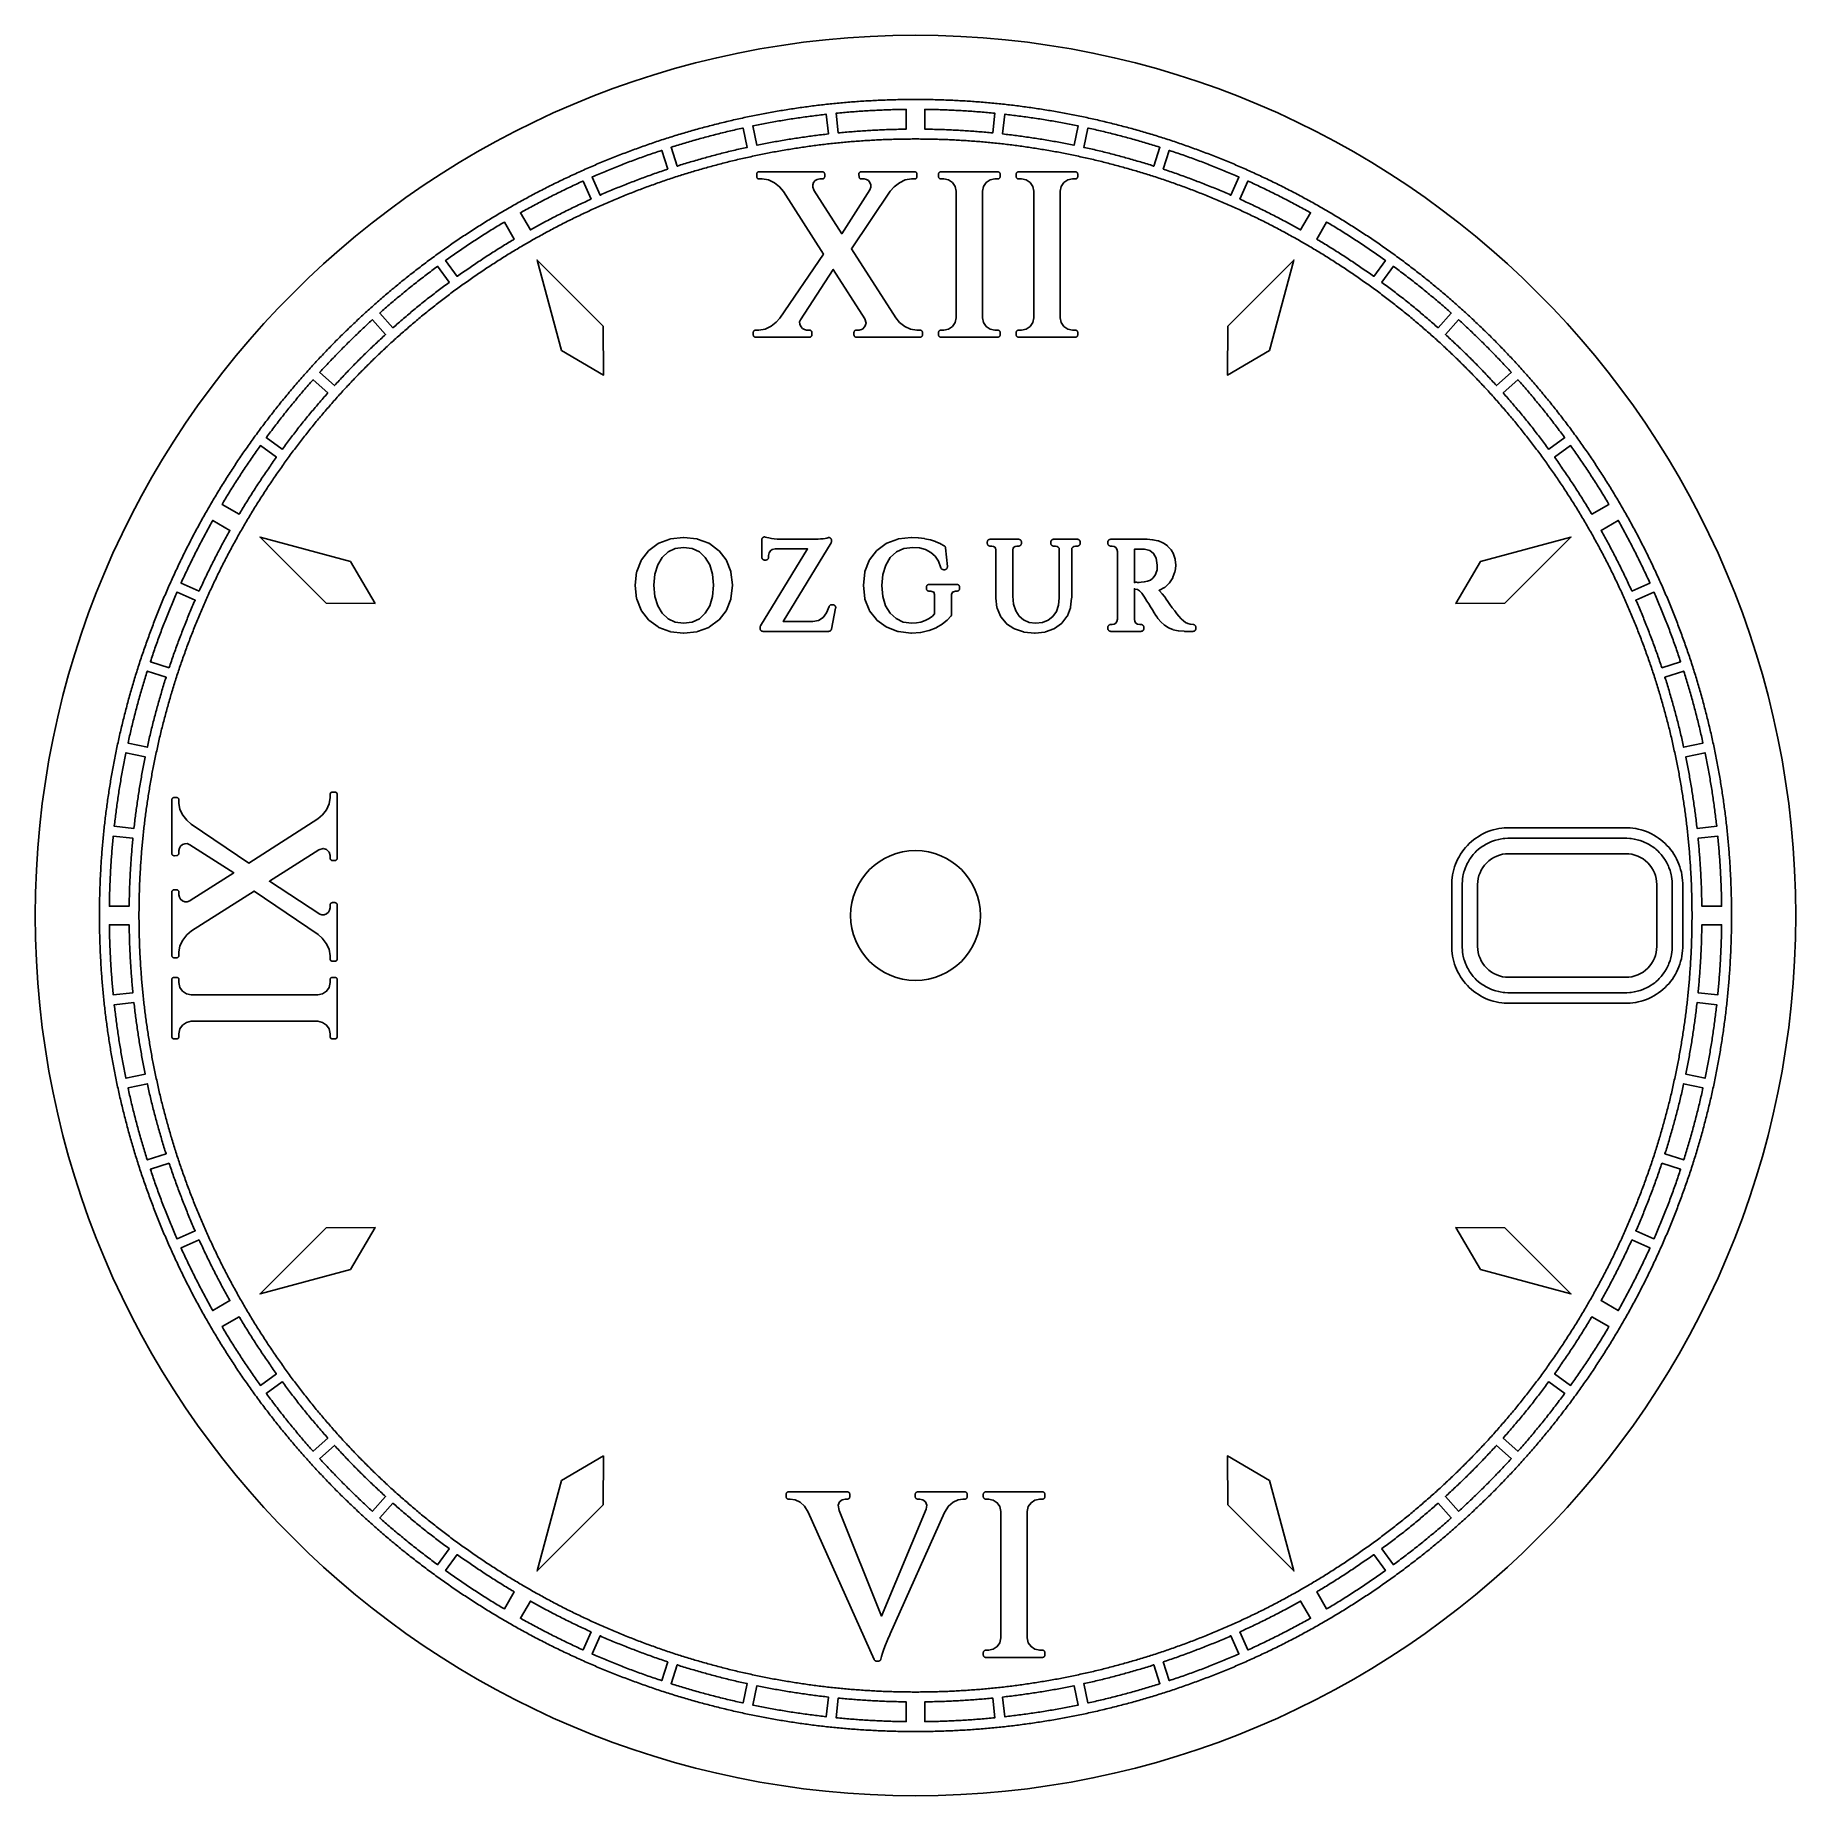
# Model space of a CAD drawing. Header units: millimetres. Extents: x -14.2 to 14.2, y -14.2 to 14.2.
import ezdxf

# ---------------------------------------------------------------- set-up
doc = ezdxf.new("R2010")
doc.units = ezdxf.units.MM
doc.layers.add('ALTIN', color=2, linetype='Continuous')
doc.layers.add('KESIM', color=1, linetype='Continuous')

msp = doc.modelspace()

# ---------------------------------------------------------------- linework, layer by layer
at = {"layer": 'ALTIN'}
for points in [[(13.2055, -0.3458), (13.2047, -0.3746), (13.2038, -0.4034), (13.2029, -0.4322), (13.202, -0.461), (13.2009, -0.4898), (13.1998, -0.5186), (13.1987, -0.5474), (13.1974, -0.5762), (13.1961, -0.605), (13.1948, -0.6338), (13.1934, -0.6626), (13.1919, -0.6914), (13.1904, -0.7201), (13.1888, -0.7489), (13.1871, -0.7777), (13.1854, -0.8065), (13.1836, -0.8352), (13.1817, -0.864), (13.1798, -0.8927), (13.1778, -0.9215), (13.1758, -0.9502), (13.1737, -0.979), (13.1715, -1.0077), (13.1693, -1.0364), (13.167, -1.0652), (13.1646, -1.0939), (13.1622, -1.1226), (13.1597, -1.1513), (13.1572, -1.18), (13.1546, -1.2087), (13.1519, -1.2374), (13.1492, -1.2661), (13.1464, -1.2948), (13.1435, -1.3235), (13.1406, -1.3522), (13.1376, -1.3808), (13.1346, -1.4095), (13.1315, -1.4381), (13.1283, -1.4668), (13.1251, -1.4954), (13.1218, -1.524), (13.1184, -1.5527), (13.115, -1.5813), (13.1115, -1.6099), (13.108, -1.6385), (13.1044, -1.6671), (13.1007, -1.6957), (13.097, -1.7243), (13.0932, -1.7528), (13.0893, -1.7814), (13.0854, -1.8099), (13.0814, -1.8385), (13.0774, -1.867), (13.0733, -1.8955), (13.0691, -1.9241), (13.0649, -1.9526), (13.0606, -1.9811), (13.0563, -2.0095), (13.0518, -2.038), (13.0474, -2.0665), (13.0428, -2.095), (13.0382, -2.1234), (13.0336, -2.1518), (13.0288, -2.1803), (13.024, -2.2087), (13.0192, -2.2371), (13.0143, -2.2655), (13.0093, -2.2939), (13.0043, -2.3223), (12.9992, -2.3506), (12.994, -2.379), (12.9888, -2.4073), (12.9835, -2.4357), (12.9782, -2.464), (12.9728, -2.4923), (12.9673, -2.5206), (12.9618, -2.5489), (12.9562, -2.5771), (12.9505, -2.6054), (12.9448, -2.6337), (12.939, -2.6619), (12.9332, -2.6901), (12.9273, -2.7183), (12.9213, -2.7465), (12.9153, -2.7747), (12.9092, -2.8029), (12.9031, -2.831), (12.8969, -2.8592), (12.8906, -2.8873), (12.8843, -2.9154), (12.8779, -2.9435), (12.8714, -2.9716), (12.8649, -2.9997), (12.8583, -3.0277), (12.8517, -3.0558), (12.845, -3.0838), (12.8382, -3.1118), (12.8314, -3.1398), (12.8245, -3.1678), (12.8176, -3.1958), (12.8106, -3.2237), (12.8035, -3.2517), (12.7964, -3.2796), (12.7892, -3.3075), (12.782, -3.3354), (12.7747, -3.3633), (12.7673, -3.3912), (12.7599, -3.419), (12.7524, -3.4468), (12.7448, -3.4746), (12.7372, -3.5024), (12.7296, -3.5302), (12.7218, -3.558), (12.714, -3.5857), (12.7062, -3.6135), (12.6983, -3.6412), (12.6903, -3.6689), (12.6823, -3.6965), (12.6742, -3.7242), (12.666, -3.7518), (12.6578, -3.7795), (12.6495, -3.8071), (12.6412, -3.8347), (12.6328, -3.8622), (12.6243, -3.8898), (12.6158, -3.9173), (12.6072, -3.9448), (12.5986, -3.9723), (12.5899, -3.9998), (12.5811, -4.0273), (12.5723, -4.0547), (12.5635, -4.0821), (12.5545, -4.1095), (12.5455, -4.1369), (12.5365, -4.1643), (12.5274, -4.1916), (12.5182, -4.2189), (12.5089, -4.2462), (12.4997, -4.2735), (12.4903, -4.3008), (12.4809, -4.328), (12.4714, -4.3552), (12.4619, -4.3824), (12.4523, -4.4096), (12.4426, -4.4367), (12.4329, -4.4639), (12.4232, -4.491), (12.4133, -4.5181), (12.4035, -4.5452), (12.3935, -4.5722), (12.3835, -4.5992), (12.3734, -4.6262), (12.3633, -4.6532), (12.3531, -4.6802), (12.3429, -4.7071), (12.3326, -4.734), (12.3222, -4.7609), (12.3118, -4.7878), (12.3013, -4.8147), (12.2908, -4.8415), (12.2802, -4.8683), (12.2696, -4.8951), (12.2589, -4.9218), (12.2481, -4.9486), (12.2373, -4.9753), (12.2264, -5.0019), (12.2154, -5.0286), (12.2044, -5.0552), (12.1934, -5.0819), (12.1823, -5.1085), (12.1711, -5.135), (12.1599, -5.1616), (12.1486, -5.1881), (12.1372, -5.2146), (12.1258, -5.241), (12.1144, -5.2675), (12.1028, -5.2939), (12.0913, -5.3203), (12.0796, -5.3467), (12.0679, -5.373), (12.0562, -5.3993), (12.0444, -5.4256), (12.0325, -5.4519), (12.0206, -5.4781), (12.0086, -5.5043), (11.9966, -5.5305), (11.9845, -5.5567), (11.9723, -5.5828), (11.9601, -5.6089), (11.9479, -5.635), (11.9355, -5.661), (11.9232, -5.6871), (11.9107, -5.7131), (11.8982, -5.739), (11.8857, -5.765), (11.8731, -5.7909), (11.8604, -5.8168), (11.8477, -5.8426), (11.8349, -5.8685), (11.8221, -5.8943), (11.8092, -5.9201), (11.7963, -5.9458), (11.7833, -5.9715), (11.7702, -5.9972), (11.7571, -6.0229), (11.7439, -6.0485), (11.7307, -6.0741), (11.7174, -6.0997), (11.7041, -6.1252), (11.6907, -6.1508), (11.6772, -6.1763), (11.6637, -6.2017), (11.6502, -6.2272), (11.6366, -6.2526), (11.6229, -6.2779), (11.6092, -6.3033), (11.5954, -6.3286), (11.5816, -6.3539), (11.5677, -6.3791), (11.5537, -6.4043), (11.5397, -6.4295), (11.5257, -6.4547), (11.5116, -6.4798), (11.4974, -6.5049), (11.4832, -6.53), (11.4689, -6.555), (11.4546, -6.58), (11.4402, -6.605), (11.4258, -6.6299), (11.4113, -6.6549), (11.3967, -6.6797), (11.3821, -6.7046), (11.3675, -6.7294), (11.3528, -6.7542), (11.338, -6.7789), (11.3232, -6.8037), (11.3083, -6.8283), (11.2934, -6.853), (11.2784, -6.8776), (11.2634, -6.9022), (11.2483, -6.9268), (11.2332, -6.9513), (11.218, -6.9758), (11.2027, -7.0002), (11.1874, -7.0247), (11.1721, -7.049), (11.1567, -7.0734), (11.1412, -7.0977), (11.1257, -7.122), (11.1101, -7.1463), (11.0945, -7.1705), (11.0788, -7.1947), (11.0631, -7.2188), (11.0473, -7.243), (11.0315, -7.267), (11.0156, -7.2911), (10.9997, -7.3151), (10.9837, -7.3391), (10.9677, -7.363), (10.9516, -7.3869), (10.9354, -7.4108), (10.9193, -7.4347), (10.903, -7.4585), (10.8867, -7.4822), (10.8704, -7.506), (10.854, -7.5297), (10.8375, -7.5533), (10.821, -7.5769), (10.8044, -7.6005), (10.7878, -7.6241), (10.7712, -7.6476), (10.7545, -7.6711), (10.7377, -7.6945), (10.7209, -7.7179), (10.704, -7.7413), (10.6871, -7.7646), (10.6701, -7.7879), (10.6531, -7.8112), (10.6361, -7.8344), (10.6189, -7.8576), (10.6018, -7.8808), (10.5846, -7.9039), (10.5673, -7.9269), (10.55, -7.95), (10.5326, -7.973), (10.5152, -7.9959), (10.4977, -8.0189), (10.4802, -8.0417), (10.4626, -8.0646), (10.445, -8.0874), (10.4273, -8.1102), (10.4096, -8.1329), (10.3919, -8.1556), (10.374, -8.1782), (10.3562, -8.2008), (10.3383, -8.2234), (10.3203, -8.246), (10.3023, -8.2684), (10.2842, -8.2909), (10.2661, -8.3133), (10.2479, -8.3357), (10.2297, -8.358), (10.2115, -8.3803), (10.1932, -8.4026), (10.1748, -8.4248), (10.1564, -8.447), (10.1379, -8.4691), (10.1194, -8.4912), (10.1009, -8.5133), (10.0823, -8.5353), (10.0637, -8.5573), (10.045, -8.5792), (10.0262, -8.6011), (10.0074, -8.623), (9.9886, -8.6448), (9.9697, -8.6665), (9.9508, -8.6883), (9.9318, -8.71), (9.9128, -8.7316), (9.8937, -8.7532), (9.8746, -8.7748), (9.8554, -8.7963), (9.8362, -8.8178), (9.8169, -8.8392), (9.7976, -8.8606), (9.7783, -8.882), (9.7589, -8.9033), (9.7394, -8.9245), (9.7199, -8.9458), (9.7004, -8.967), (9.6808, -8.9881), (9.6612, -9.0092), (9.6415, -9.0303), (9.6218, -9.0513), (9.602, -9.0722), (9.5822, -9.0932), (9.5623, -9.114), (9.5424, -9.1349), (9.5225, -9.1557), (9.5025, -9.1764), (9.4824, -9.1971), (9.4623, -9.2178), (9.4422, -9.2384), (9.422, -9.259), (9.4018, -9.2795), (9.3815, -9.3), (9.3612, -9.3205), (9.3409, -9.3409), (9.3205, -9.3612), (9.3, -9.3815), (9.2795, -9.4018), (9.259, -9.422), (9.2384, -9.4422), (9.2178, -9.4623), (9.1971, -9.4824), (9.1764, -9.5025), (9.1557, -9.5225), (9.1349, -9.5424), (9.114, -9.5623), (9.0932, -9.5822), (9.0722, -9.602), (9.0513, -9.6218), (9.0303, -9.6415), (9.0092, -9.6612), (8.9881, -9.6808), (8.967, -9.7004), (8.9458, -9.7199), (8.9245, -9.7394), (8.9033, -9.7589), (8.882, -9.7783), (8.8606, -9.7976), (8.8392, -9.8169), (8.8178, -9.8362), (8.7963, -9.8554), (8.7748, -9.8746), (8.7532, -9.8937), (8.7316, -9.9128), (8.71, -9.9318), (8.6883, -9.9508), (8.6665, -9.9697), (8.6448, -9.9886), (8.623, -10.0074), (8.6011, -10.0262), (8.5792, -10.045), (8.5573, -10.0637), (8.5353, -10.0823), (8.5133, -10.1009), (8.4912, -10.1194), (8.4691, -10.1379), (8.447, -10.1564), (8.4248, -10.1748), (8.4026, -10.1932), (8.3803, -10.2115), (8.358, -10.2297), (8.3357, -10.2479), (8.3133, -10.2661), (8.2909, -10.2842), (8.2684, -10.3023), (8.246, -10.3203), (8.2234, -10.3383), (8.2008, -10.3562), (8.1782, -10.374), (8.1556, -10.3919), (8.1329, -10.4096), (8.1102, -10.4273), (8.0874, -10.445), (8.0646, -10.4626), (8.0417, -10.4802), (8.0189, -10.4977), (7.9959, -10.5152), (7.973, -10.5326), (7.95, -10.55), (7.9269, -10.5673), (7.9039, -10.5846), (7.8808, -10.6018), (7.8576, -10.6189), (7.8344, -10.6361), (7.8112, -10.6531), (7.7879, -10.6701), (7.7646, -10.6871), (7.7413, -10.704), (7.7179, -10.7209), (7.6945, -10.7377), (7.6711, -10.7545), (7.6476, -10.7712), (7.6241, -10.7878), (7.6005, -10.8044), (7.5769, -10.821), (7.5533, -10.8375), (7.5297, -10.854), (7.506, -10.8704), (7.4822, -10.8867), (7.4585, -10.903), (7.4347, -10.9193), (7.4108, -10.9354), (7.3869, -10.9516), (7.363, -10.9677), (7.3391, -10.9837), (7.3151, -10.9997), (7.2911, -11.0156), (7.267, -11.0315), (7.243, -11.0473), (7.2188, -11.0631), (7.1947, -11.0788), (7.1705, -11.0945), (7.1463, -11.1101), (7.122, -11.1257), (7.0977, -11.1412), (7.0734, -11.1567), (7.049, -11.1721), (7.0247, -11.1874), (7.0002, -11.2027), (6.9758, -11.218), (6.9513, -11.2332), (6.9268, -11.2483), (6.9022, -11.2634), (6.8776, -11.2784), (6.853, -11.2934), (6.8283, -11.3083), (6.8037, -11.3232), (6.7789, -11.338), (6.7542, -11.3528), (6.7294, -11.3675), (6.7046, -11.3821), (6.6797, -11.3967), (6.6549, -11.4113), (6.6299, -11.4258), (6.605, -11.4402), (6.58, -11.4546), (6.555, -11.4689), (6.53, -11.4832), (6.5049, -11.4974), (6.4798, -11.5116), (6.4547, -11.5257), (6.4295, -11.5397), (6.4043, -11.5537), (6.3791, -11.5677), (6.3539, -11.5816), (6.3286, -11.5954), (6.3033, -11.6092), (6.2779, -11.6229), (6.2526, -11.6366), (6.2272, -11.6502), (6.2017, -11.6637), (6.1763, -11.6772), (6.1508, -11.6907), (6.1252, -11.7041), (6.0997, -11.7174), (6.0741, -11.7307), (6.0485, -11.7439), (6.0229, -11.7571), (5.9972, -11.7702), (5.9715, -11.7833), (5.9458, -11.7963), (5.9201, -11.8092), (5.8943, -11.8221), (5.8685, -11.8349), (5.8426, -11.8477), (5.8168, -11.8604), (5.7909, -11.8731), (5.765, -11.8857), (5.739, -11.8982), (5.7131, -11.9107), (5.6871, -11.9232), (5.661, -11.9355), (5.635, -11.9479), (5.6089, -11.9601), (5.5828, -11.9723), (5.5567, -11.9845), (5.5305, -11.9966), (5.5043, -12.0086), (5.4781, -12.0206), (5.4519, -12.0325), (5.4256, -12.0444), (5.3993, -12.0562), (5.373, -12.0679), (5.3467, -12.0796), (5.3203, -12.0913), (5.2939, -12.1028), (5.2675, -12.1144), (5.241, -12.1258), (5.2146, -12.1372), (5.1881, -12.1486), (5.1616, -12.1599), (5.135, -12.1711), (5.1085, -12.1823), (5.0819, -12.1934), (5.0552, -12.2044), (5.0286, -12.2154), (5.0019, -12.2264), (4.9753, -12.2373), (4.9486, -12.2481), (4.9218, -12.2589), (4.8951, -12.2696), (4.8683, -12.2802), (4.8415, -12.2908), (4.8147, -12.3013), (4.7878, -12.3118), (4.7609, -12.3222), (4.734, -12.3326), (4.7071, -12.3429), (4.6802, -12.3531), (4.6532, -12.3633), (4.6262, -12.3734), (4.5992, -12.3835), (4.5722, -12.3935), (4.5452, -12.4035), (4.5181, -12.4133), (4.491, -12.4232), (4.4639, -12.4329), (4.4367, -12.4426), (4.4096, -12.4523), (4.3824, -12.4619), (4.3552, -12.4714), (4.328, -12.4809), (4.3008, -12.4903), (4.2735, -12.4997), (4.2462, -12.5089), (4.2189, -12.5182), (4.1916, -12.5274), (4.1643, -12.5365), (4.1369, -12.5455), (4.1095, -12.5545), (4.0821, -12.5635), (4.0547, -12.5723), (4.0273, -12.5811), (3.9998, -12.5899), (3.9723, -12.5986), (3.9448, -12.6072), (3.9173, -12.6158), (3.8898, -12.6243), (3.8622, -12.6328), (3.8347, -12.6412), (3.8071, -12.6495), (3.7795, -12.6578), (3.7518, -12.666), (3.7242, -12.6742), (3.6965, -12.6823), (3.6689, -12.6903), (3.6412, -12.6983), (3.6135, -12.7062), (3.5857, -12.714), (3.558, -12.7218), (3.5302, -12.7296), (3.5024, -12.7372), (3.4746, -12.7448), (3.4468, -12.7524), (3.419, -12.7599), (3.3912, -12.7673), (3.3633, -12.7747), (3.3354, -12.782), (3.3075, -12.7892), (3.2796, -12.7964), (3.2517, -12.8035), (3.2237, -12.8106), (3.1958, -12.8176), (3.1678, -12.8245), (3.1398, -12.8314), (3.1118, -12.8382), (3.0838, -12.845), (3.0558, -12.8517), (3.0277, -12.8583), (2.9997, -12.8649), (2.9716, -12.8714), (2.9435, -12.8779), (2.9154, -12.8843), (2.8873, -12.8906), (2.8592, -12.8969), (2.831, -12.9031), (2.8029, -12.9092), (2.7747, -12.9153), (2.7465, -12.9213), (2.7183, -12.9273), (2.6901, -12.9332), (2.6619, -12.939), (2.6337, -12.9448), (2.6054, -12.9505), (2.5771, -12.9562), (2.5489, -12.9618), (2.5206, -12.9673), (2.4923, -12.9728), (2.464, -12.9782), (2.4357, -12.9835), (2.4073, -12.9888), (2.379, -12.994), (2.3506, -12.9992), (2.3223, -13.0043), (2.2939, -13.0093), (2.2655, -13.0143), (2.2371, -13.0192), (2.2087, -13.024), (2.1803, -13.0288), (2.1518, -13.0336), (2.1234, -13.0382), (2.095, -13.0428), (2.0665, -13.0474), (2.038, -13.0518), (2.0095, -13.0563), (1.9811, -13.0606), (1.9526, -13.0649), (1.9241, -13.0691), (1.8955, -13.0733), (1.867, -13.0774), (1.8385, -13.0814), (1.8099, -13.0854), (1.7814, -13.0893), (1.7528, -13.0932), (1.7243, -13.097), (1.6957, -13.1007), (1.6671, -13.1044), (1.6385, -13.108), (1.6099, -13.1115), (1.5813, -13.115), (1.5527, -13.1184), (1.524, -13.1218), (1.4954, -13.1251), (1.4668, -13.1283), (1.4381, -13.1315), (1.4095, -13.1346), (1.3808, -13.1376), (1.3522, -13.1406), (1.3235, -13.1435), (1.2948, -13.1464), (1.2661, -13.1492), (1.2374, -13.1519), (1.2087, -13.1546), (1.18, -13.1572), (1.1513, -13.1597), (1.1226, -13.1622), (1.0939, -13.1646), (1.0652, -13.167), (1.0364, -13.1693), (1.0077, -13.1715), (0.979, -13.1737), (0.9502, -13.1758), (0.9215, -13.1778), (0.8927, -13.1798), (0.864, -13.1817), (0.8352, -13.1836), (0.8065, -13.1854), (0.7777, -13.1871), (0.7489, -13.1888), (0.7201, -13.1904), (0.6914, -13.1919), (0.6626, -13.1934), (0.6338, -13.1948), (0.605, -13.1961), (0.5762, -13.1974), (0.5474, -13.1987), (0.5186, -13.1998), (0.4898, -13.2009), (0.461, -13.202), (0.4322, -13.2029), (0.4034, -13.2038), (0.3746, -13.2047), (0.3458, -13.2055), (0.317, -13.2062), (0.2882, -13.2069), (0.2594, -13.2075), (0.2305, -13.208), (0.2017, -13.2085), (0.1729, -13.2089), (0.1441, -13.2092), (0.1153, -13.2095), (0.0865, -13.2097), (0.0576, -13.2099), (0.0288, -13.21), (0, -13.21), (-0.0288, -13.21), (-0.0576, -13.2099), (-0.0865, -13.2097), (-0.1153, -13.2095), (-0.1441, -13.2092), (-0.1729, -13.2089), (-0.2017, -13.2085), (-0.2305, -13.208), (-0.2594, -13.2075), (-0.2882, -13.2069), (-0.317, -13.2062), (-0.3458, -13.2055), (-0.3746, -13.2047), (-0.4034, -13.2038), (-0.4322, -13.2029), (-0.461, -13.202), (-0.4898, -13.2009), (-0.5186, -13.1998), (-0.5474, -13.1987), (-0.5762, -13.1974), (-0.605, -13.1961), (-0.6338, -13.1948), (-0.6626, -13.1934), (-0.6914, -13.1919), (-0.7201, -13.1904), (-0.7489, -13.1888), (-0.7777, -13.1871), (-0.8065, -13.1854), (-0.8352, -13.1836), (-0.864, -13.1817), (-0.8927, -13.1798), (-0.9215, -13.1778), (-0.9502, -13.1758), (-0.979, -13.1737), (-1.0077, -13.1715), (-1.0364, -13.1693), (-1.0652, -13.167), (-1.0939, -13.1646), (-1.1226, -13.1622), (-1.1513, -13.1597), (-1.18, -13.1572), (-1.2087, -13.1546), (-1.2374, -13.1519), (-1.2661, -13.1492), (-1.2948, -13.1464), (-1.3235, -13.1435), (-1.3522, -13.1406), (-1.3808, -13.1376), (-1.4095, -13.1346), (-1.4381, -13.1315), (-1.4668, -13.1283), (-1.4954, -13.1251), (-1.524, -13.1218), (-1.5527, -13.1184), (-1.5813, -13.115), (-1.6099, -13.1115), (-1.6385, -13.108), (-1.6671, -13.1044), (-1.6957, -13.1007), (-1.7243, -13.097), (-1.7528, -13.0932), (-1.7814, -13.0893), (-1.8099, -13.0854), (-1.8385, -13.0814), (-1.867, -13.0774), (-1.8955, -13.0733), (-1.9241, -13.0691), (-1.9526, -13.0649), (-1.9811, -13.0606), (-2.0095, -13.0563), (-2.038, -13.0518), (-2.0665, -13.0474), (-2.095, -13.0428), (-2.1234, -13.0382), (-2.1518, -13.0336), (-2.1803, -13.0288), (-2.2087, -13.024), (-2.2371, -13.0192), (-2.2655, -13.0143), (-2.2939, -13.0093), (-2.3223, -13.0043), (-2.3506, -12.9992), (-2.379, -12.994), (-2.4073, -12.9888), (-2.4357, -12.9835), (-2.464, -12.9782), (-2.4923, -12.9728), (-2.5206, -12.9673), (-2.5489, -12.9618), (-2.5771, -12.9562), (-2.6054, -12.9505), (-2.6337, -12.9448), (-2.6619, -12.939), (-2.6901, -12.9332), (-2.7183, -12.9273), (-2.7465, -12.9213), (-2.7747, -12.9153), (-2.8029, -12.9092), (-2.831, -12.9031), (-2.8592, -12.8969), (-2.8873, -12.8906), (-2.9154, -12.8843), (-2.9435, -12.8779), (-2.9716, -12.8714), (-2.9997, -12.8649), (-3.0277, -12.8583), (-3.0558, -12.8517), (-3.0838, -12.845), (-3.1118, -12.8382), (-3.1398, -12.8314), (-3.1678, -12.8245), (-3.1958, -12.8176), (-3.2237, -12.8106), (-3.2517, -12.8035), (-3.2796, -12.7964), (-3.3075, -12.7892), (-3.3354, -12.782), (-3.3633, -12.7747), (-3.3912, -12.7673), (-3.419, -12.7599), (-3.4468, -12.7524), (-3.4746, -12.7448), (-3.5024, -12.7372), (-3.5302, -12.7296), (-3.558, -12.7218), (-3.5857, -12.714), (-3.6135, -12.7062), (-3.6412, -12.6983), (-3.6689, -12.6903), (-3.6965, -12.6823), (-3.7242, -12.6742), (-3.7518, -12.666), (-3.7795, -12.6578), (-3.8071, -12.6495), (-3.8347, -12.6412), (-3.8622, -12.6328), (-3.8898, -12.6243), (-3.9173, -12.6158), (-3.9448, -12.6072), (-3.9723, -12.5986), (-3.9998, -12.5899), (-4.0273, -12.5811), (-4.0547, -12.5723), (-4.0821, -12.5635), (-4.1095, -12.5545), (-4.1369, -12.5455), (-4.1643, -12.5365), (-4.1916, -12.5274), (-4.2189, -12.5182), (-4.2462, -12.5089), (-4.2735, -12.4997), (-4.3008, -12.4903), (-4.328, -12.4809), (-4.3552, -12.4714), (-4.3824, -12.4619), (-4.4096, -12.4523), (-4.4367, -12.4426), (-4.4639, -12.4329), (-4.491, -12.4232), (-4.5181, -12.4133), (-4.5452, -12.4035), (-4.5722, -12.3935), (-4.5992, -12.3835), (-4.6262, -12.3734), (-4.6532, -12.3633), (-4.6802, -12.3531), (-4.7071, -12.3429), (-4.734, -12.3326), (-4.7609, -12.3222), (-4.7878, -12.3118), (-4.8147, -12.3013), (-4.8415, -12.2908), (-4.8683, -12.2802), (-4.8951, -12.2696), (-4.9218, -12.2589), (-4.9486, -12.2481), (-4.9753, -12.2373), (-5.0019, -12.2264), (-5.0286, -12.2154), (-5.0552, -12.2044), (-5.0819, -12.1934), (-5.1085, -12.1823), (-5.135, -12.1711), (-5.1616, -12.1599), (-5.1881, -12.1486), (-5.2146, -12.1372), (-5.241, -12.1258), (-5.2675, -12.1144), (-5.2939, -12.1028), (-5.3203, -12.0913), (-5.3467, -12.0796), (-5.373, -12.0679), (-5.3993, -12.0562), (-5.4256, -12.0444), (-5.4519, -12.0325), (-5.4781, -12.0206), (-5.5043, -12.0086), (-5.5305, -11.9966), (-5.5567, -11.9845), (-5.5828, -11.9723), (-5.6089, -11.9601), (-5.635, -11.9479), (-5.661, -11.9355), (-5.6871, -11.9232), (-5.7131, -11.9107), (-5.739, -11.8982), (-5.765, -11.8857), (-5.7909, -11.8731), (-5.8168, -11.8604), (-5.8426, -11.8477), (-5.8685, -11.8349), (-5.8943, -11.8221), (-5.9201, -11.8092), (-5.9458, -11.7963), (-5.9715, -11.7833), (-5.9972, -11.7702), (-6.0229, -11.7571), (-6.0485, -11.7439), (-6.0741, -11.7307), (-6.0997, -11.7174), (-6.1252, -11.7041), (-6.1508, -11.6907), (-6.1763, -11.6772), (-6.2017, -11.6637), (-6.2272, -11.6502), (-6.2526, -11.6366), (-6.2779, -11.6229), (-6.3033, -11.6092), (-6.3286, -11.5954), (-6.3539, -11.5816), (-6.3791, -11.5677), (-6.4043, -11.5537), (-6.4295, -11.5397), (-6.4547, -11.5257), (-6.4798, -11.5116), (-6.5049, -11.4974), (-6.53, -11.4832), (-6.555, -11.4689), (-6.58, -11.4546), (-6.605, -11.4402), (-6.6299, -11.4258), (-6.6549, -11.4113), (-6.6797, -11.3967), (-6.7046, -11.3821), (-6.7294, -11.3675), (-6.7542, -11.3528), (-6.7789, -11.338), (-6.8037, -11.3232), (-6.8283, -11.3083), (-6.853, -11.2934), (-6.8776, -11.2784), (-6.9022, -11.2634), (-6.9268, -11.2483), (-6.9513, -11.2332), (-6.9758, -11.218), (-7.0002, -11.2027), (-7.0247, -11.1874), (-7.049, -11.1721), (-7.0734, -11.1567), (-7.0977, -11.1412), (-7.122, -11.1257), (-7.1463, -11.1101), (-7.1705, -11.0945), (-7.1947, -11.0788), (-7.2188, -11.0631), (-7.243, -11.0473), (-7.267, -11.0315), (-7.2911, -11.0156), (-7.3151, -10.9997), (-7.3391, -10.9837), (-7.363, -10.9677), (-7.3869, -10.9516), (-7.4108, -10.9354), (-7.4347, -10.9193), (-7.4585, -10.903), (-7.4822, -10.8867), (-7.506, -10.8704), (-7.5297, -10.854), (-7.5533, -10.8375), (-7.5769, -10.821), (-7.6005, -10.8044), (-7.6241, -10.7878), (-7.6476, -10.7712), (-7.6711, -10.7545), (-7.6945, -10.7377), (-7.7179, -10.7209), (-7.7413, -10.704), (-7.7646, -10.6871), (-7.7879, -10.6701), (-7.8112, -10.6531), (-7.8344, -10.6361), (-7.8576, -10.6189), (-7.8808, -10.6018), (-7.9039, -10.5846), (-7.9269, -10.5673), (-7.95, -10.55), (-7.973, -10.5326), (-7.9959, -10.5152), (-8.0189, -10.4977), (-8.0417, -10.4802), (-8.0646, -10.4626), (-8.0874, -10.445), (-8.1102, -10.4273), (-8.1329, -10.4096), (-8.1556, -10.3919), (-8.1782, -10.374), (-8.2008, -10.3562), (-8.2234, -10.3383), (-8.246, -10.3203), (-8.2684, -10.3023), (-8.2909, -10.2842), (-8.3133, -10.2661), (-8.3357, -10.2479), (-8.358, -10.2297), (-8.3803, -10.2115), (-8.4026, -10.1932), (-8.4248, -10.1748), (-8.447, -10.1564), (-8.4691, -10.1379), (-8.4912, -10.1194), (-8.5133, -10.1009), (-8.5353, -10.0823), (-8.5573, -10.0637), (-8.5792, -10.045), (-8.6011, -10.0262), (-8.623, -10.0074), (-8.6448, -9.9886), (-8.6665, -9.9697), (-8.6883, -9.9508), (-8.71, -9.9318), (-8.7316, -9.9128), (-8.7532, -9.8937), (-8.7748, -9.8746), (-8.7963, -9.8554), (-8.8178, -9.8362), (-8.8392, -9.8169), (-8.8606, -9.7976), (-8.882, -9.7783), (-8.9033, -9.7589), (-8.9245, -9.7394), (-8.9458, -9.7199), (-8.967, -9.7004), (-8.9881, -9.6808), (-9.0092, -9.6612), (-9.0303, -9.6415), (-9.0513, -9.6218), (-9.0722, -9.602), (-9.0932, -9.5822), (-9.114, -9.5623), (-9.1349, -9.5424), (-9.1557, -9.5225), (-9.1764, -9.5025), (-9.1971, -9.4824), (-9.2178, -9.4623), (-9.2384, -9.4422), (-9.259, -9.422), (-9.2795, -9.4018), (-9.3, -9.3815), (-9.3205, -9.3612), (-9.3409, -9.3409), (-9.3612, -9.3205), (-9.3815, -9.3), (-9.4018, -9.2795), (-9.422, -9.259), (-9.4422, -9.2384), (-9.4623, -9.2178), (-9.4824, -9.1971), (-9.5025, -9.1764), (-9.5225, -9.1557), (-9.5424, -9.1349), (-9.5623, -9.114), (-9.5822, -9.0932), (-9.602, -9.0722), (-9.6218, -9.0513), (-9.6415, -9.0303), (-9.6612, -9.0092), (-9.6808, -8.9881), (-9.7004, -8.967), (-9.7199, -8.9458), (-9.7394, -8.9245), (-9.7589, -8.9033), (-9.7783, -8.882), (-9.7976, -8.8606), (-9.8169, -8.8392), (-9.8362, -8.8178), (-9.8554, -8.7963), (-9.8746, -8.7748), (-9.8937, -8.7532), (-9.9128, -8.7316), (-9.9318, -8.71), (-9.9508, -8.6883), (-9.9697, -8.6665), (-9.9886, -8.6448), (-10.0074, -8.623), (-10.0262, -8.6011), (-10.045, -8.5792), (-10.0637, -8.5573), (-10.0823, -8.5353), (-10.1009, -8.5133), (-10.1194, -8.4912), (-10.1379, -8.4691), (-10.1564, -8.447), (-10.1748, -8.4248), (-10.1932, -8.4026), (-10.2115, -8.3803), (-10.2297, -8.358), (-10.2479, -8.3357), (-10.2661, -8.3133), (-10.2842, -8.2909), (-10.3023, -8.2684), (-10.3203, -8.246), (-10.3383, -8.2234), (-10.3562, -8.2008), (-10.374, -8.1782), (-10.3919, -8.1556), (-10.4096, -8.1329), (-10.4273, -8.1102), (-10.445, -8.0874), (-10.4626, -8.0646), (-10.4802, -8.0417), (-10.4977, -8.0189), (-10.5152, -7.9959), (-10.5326, -7.973), (-10.55, -7.95), (-10.5673, -7.9269), (-10.5846, -7.9039), (-10.6018, -7.8808), (-10.6189, -7.8576), (-10.6361, -7.8344), (-10.6531, -7.8112), (-10.6701, -7.7879), (-10.6871, -7.7646), (-10.704, -7.7413), (-10.7209, -7.7179), (-10.7377, -7.6945), (-10.7545, -7.6711), (-10.7712, -7.6476), (-10.7878, -7.6241), (-10.8044, -7.6005), (-10.821, -7.5769), (-10.8375, -7.5533), (-10.854, -7.5297), (-10.8704, -7.506), (-10.8867, -7.4822), (-10.903, -7.4585), (-10.9193, -7.4347), (-10.9354, -7.4108), (-10.9516, -7.3869), (-10.9677, -7.363), (-10.9837, -7.3391), (-10.9997, -7.3151), (-11.0156, -7.2911), (-11.0315, -7.267), (-11.0473, -7.243), (-11.0631, -7.2188), (-11.0788, -7.1947), (-11.0945, -7.1705), (-11.1101, -7.1463), (-11.1257, -7.122), (-11.1412, -7.0977), (-11.1567, -7.0734), (-11.1721, -7.049), (-11.1874, -7.0247), (-11.2027, -7.0002), (-11.218, -6.9758), (-11.2332, -6.9513), (-11.2483, -6.9268), (-11.2634, -6.9022), (-11.2784, -6.8776), (-11.2934, -6.853), (-11.3083, -6.8283), (-11.3232, -6.8037), (-11.338, -6.7789), (-11.3528, -6.7542), (-11.3675, -6.7294), (-11.3821, -6.7046), (-11.3967, -6.6797), (-11.4113, -6.6549), (-11.4258, -6.6299), (-11.4402, -6.605), (-11.4546, -6.58), (-11.4689, -6.555), (-11.4832, -6.53), (-11.4974, -6.5049), (-11.5116, -6.4798), (-11.5257, -6.4547), (-11.5397, -6.4295), (-11.5537, -6.4043), (-11.5677, -6.3791), (-11.5816, -6.3539), (-11.5954, -6.3286), (-11.6092, -6.3033), (-11.6229, -6.2779), (-11.6366, -6.2526), (-11.6502, -6.2272), (-11.6637, -6.2017), (-11.6772, -6.1763), (-11.6907, -6.1508), (-11.7041, -6.1252), (-11.7174, -6.0997), (-11.7307, -6.0741), (-11.7439, -6.0485), (-11.7571, -6.0229), (-11.7702, -5.9972), (-11.7833, -5.9715), (-11.7963, -5.9458), (-11.8092, -5.9201), (-11.8221, -5.8943), (-11.8349, -5.8685), (-11.8477, -5.8426), (-11.8604, -5.8168), (-11.8731, -5.7909), (-11.8857, -5.765), (-11.8982, -5.739), (-11.9107, -5.7131), (-11.9232, -5.6871), (-11.9355, -5.661), (-11.9479, -5.635), (-11.9601, -5.6089), (-11.9723, -5.5828), (-11.9845, -5.5567), (-11.9966, -5.5305), (-12.0086, -5.5043), (-12.0206, -5.4781), (-12.0325, -5.4519), (-12.0444, -5.4256), (-12.0562, -5.3993), (-12.0679, -5.373), (-12.0796, -5.3467), (-12.0913, -5.3203), (-12.1028, -5.2939), (-12.1144, -5.2675), (-12.1258, -5.241), (-12.1372, -5.2146), (-12.1486, -5.1881), (-12.1599, -5.1616), (-12.1711, -5.135), (-12.1823, -5.1085), (-12.1934, -5.0819), (-12.2044, -5.0552), (-12.2154, -5.0286), (-12.2264, -5.0019), (-12.2373, -4.9753), (-12.2481, -4.9486), (-12.2589, -4.9218), (-12.2696, -4.8951), (-12.2802, -4.8683), (-12.2908, -4.8415), (-12.3013, -4.8147), (-12.3118, -4.7878), (-12.3222, -4.7609), (-12.3326, -4.734), (-12.3429, -4.7071), (-12.3531, -4.6802), (-12.3633, -4.6532), (-12.3734, -4.6262), (-12.3835, -4.5992), (-12.3935, -4.5722), (-12.4035, -4.5452), (-12.4133, -4.5181), (-12.4232, -4.491), (-12.4329, -4.4639), (-12.4426, -4.4367), (-12.4523, -4.4096), (-12.4619, -4.3824), (-12.4714, -4.3552), (-12.4809, -4.328), (-12.4903, -4.3008), (-12.4997, -4.2735), (-12.5089, -4.2462), (-12.5182, -4.2189), (-12.5274, -4.1916), (-12.5365, -4.1643), (-12.5455, -4.1369), (-12.5545, -4.1095), (-12.5635, -4.0821), (-12.5723, -4.0547), (-12.5811, -4.0273), (-12.5899, -3.9998), (-12.5986, -3.9723), (-12.6072, -3.9448), (-12.6158, -3.9173), (-12.6243, -3.8898), (-12.6328, -3.8622), (-12.6412, -3.8347), (-12.6495, -3.8071), (-12.6578, -3.7795), (-12.666, -3.7518), (-12.6742, -3.7242), (-12.6823, -3.6965), (-12.6903, -3.6689), (-12.6983, -3.6412), (-12.7062, -3.6135), (-12.714, -3.5857), (-12.7218, -3.558), (-12.7296, -3.5302), (-12.7372, -3.5024), (-12.7448, -3.4746), (-12.7524, -3.4468), (-12.7599, -3.419), (-12.7673, -3.3912), (-12.7747, -3.3633), (-12.782, -3.3354), (-12.7892, -3.3075), (-12.7964, -3.2796), (-12.8035, -3.2517), (-12.8106, -3.2237), (-12.8176, -3.1958), (-12.8245, -3.1678), (-12.8314, -3.1398), (-12.8382, -3.1118), (-12.845, -3.0838), (-12.8517, -3.0558), (-12.8583, -3.0277), (-12.8649, -2.9997), (-12.8714, -2.9716), (-12.8779, -2.9435), (-12.8843, -2.9154), (-12.8906, -2.8873), (-12.8969, -2.8592), (-12.9031, -2.831), (-12.9092, -2.8029), (-12.9153, -2.7747), (-12.9213, -2.7465), (-12.9273, -2.7183), (-12.9332, -2.6901), (-12.939, -2.6619), (-12.9448, -2.6337), (-12.9505, -2.6054), (-12.9562, -2.5771), (-12.9618, -2.5489), (-12.9673, -2.5206), (-12.9728, -2.4923), (-12.9782, -2.464), (-12.9835, -2.4357), (-12.9888, -2.4073), (-12.994, -2.379), (-12.9992, -2.3506), (-13.0043, -2.3223), (-13.0093, -2.2939), (-13.0143, -2.2655), (-13.0192, -2.2371), (-13.024, -2.2087), (-13.0288, -2.1803), (-13.0336, -2.1518), (-13.0382, -2.1234), (-13.0428, -2.095), (-13.0474, -2.0665), (-13.0518, -2.038), (-13.0563, -2.0095), (-13.0606, -1.9811), (-13.0649, -1.9526), (-13.0691, -1.9241), (-13.0733, -1.8955), (-13.0774, -1.867), (-13.0814, -1.8385), (-13.0854, -1.8099), (-13.0893, -1.7814), (-13.0932, -1.7528), (-13.097, -1.7243), (-13.1007, -1.6957), (-13.1044, -1.6671), (-13.108, -1.6385), (-13.1115, -1.6099), (-13.115, -1.5813), (-13.1184, -1.5527), (-13.1218, -1.524), (-13.1251, -1.4954), (-13.1283, -1.4668), (-13.1315, -1.4381), (-13.1346, -1.4095), (-13.1376, -1.3808), (-13.1406, -1.3522), (-13.1435, -1.3235), (-13.1464, -1.2948), (-13.1492, -1.2661), (-13.1519, -1.2374), (-13.1546, -1.2087), (-13.1572, -1.18), (-13.1597, -1.1513), (-13.1622, -1.1226), (-13.1646, -1.0939), (-13.167, -1.0652), (-13.1693, -1.0364), (-13.1715, -1.0077), (-13.1737, -0.979), (-13.1758, -0.9502), (-13.1778, -0.9215), (-13.1798, -0.8927), (-13.1817, -0.864), (-13.1836, -0.8352), (-13.1854, -0.8065), (-13.1871, -0.7777), (-13.1888, -0.7489), (-13.1904, -0.7201), (-13.1919, -0.6914), (-13.1934, -0.6626), (-13.1948, -0.6338), (-13.1961, -0.605), (-13.1974, -0.5762), (-13.1987, -0.5474), (-13.1998, -0.5186), (-13.2009, -0.4898), (-13.202, -0.461), (-13.2029, -0.4322), (-13.2038, -0.4034), (-13.2047, -0.3746), (-13.2055, -0.3458), (-13.2062, -0.317), (-13.2069, -0.2882), (-13.2075, -0.2594), (-13.208, -0.2305), (-13.2085, -0.2017), (-13.2089, -0.1729), (-13.2092, -0.1441), (-13.2095, -0.1153), (-13.2097, -0.0865), (-13.2099, -0.0576), (-13.21, -0.0288), (-13.21, 0), (-13.21, 0.0288), (-13.2099, 0.0576), (-13.2097, 0.0865), (-13.2095, 0.1153), (-13.2092, 0.1441), (-13.2089, 0.1729), (-13.2085, 0.2017), (-13.208, 0.2305), (-13.2075, 0.2594), (-13.2069, 0.2882), (-13.2062, 0.317), (-13.2055, 0.3458), (-13.2047, 0.3746), (-13.2038, 0.4034), (-13.2029, 0.4322), (-13.202, 0.461), (-13.2009, 0.4898), (-13.1998, 0.5186), (-13.1987, 0.5474), (-13.1974, 0.5762), (-13.1961, 0.605), (-13.1948, 0.6338), (-13.1934, 0.6626), (-13.1919, 0.6914), (-13.1904, 0.7201), (-13.1888, 0.7489), (-13.1871, 0.7777), (-13.1854, 0.8065), (-13.1836, 0.8352), (-13.1817, 0.864), (-13.1798, 0.8927), (-13.1778, 0.9215), (-13.1758, 0.9502), (-13.1737, 0.979), (-13.1715, 1.0077), (-13.1693, 1.0364), (-13.167, 1.0652), (-13.1646, 1.0939), (-13.1622, 1.1226), (-13.1597, 1.1513), (-13.1572, 1.18), (-13.1546, 1.2087), (-13.1519, 1.2374), (-13.1492, 1.2661), (-13.1464, 1.2948), (-13.1435, 1.3235), (-13.1406, 1.3522), (-13.1376, 1.3808), (-13.1346, 1.4095), (-13.1315, 1.4381), (-13.1283, 1.4668), (-13.1251, 1.4954), (-13.1218, 1.524), (-13.1184, 1.5527), (-13.115, 1.5813), (-13.1115, 1.6099), (-13.108, 1.6385), (-13.1044, 1.6671), (-13.1007, 1.6957), (-13.097, 1.7243), (-13.0932, 1.7528), (-13.0893, 1.7814), (-13.0854, 1.8099), (-13.0814, 1.8385), (-13.0774, 1.867), (-13.0733, 1.8955), (-13.0691, 1.9241), (-13.0649, 1.9526), (-13.0606, 1.9811), (-13.0563, 2.0095), (-13.0518, 2.038), (-13.0474, 2.0665), (-13.0428, 2.095), (-13.0382, 2.1234), (-13.0336, 2.1518), (-13.0288, 2.1803), (-13.024, 2.2087), (-13.0192, 2.2371), (-13.0143, 2.2655), (-13.0093, 2.2939), (-13.0043, 2.3223), (-12.9992, 2.3506), (-12.994, 2.379), (-12.9888, 2.4073), (-12.9835, 2.4357), (-12.9782, 2.464), (-12.9728, 2.4923), (-12.9673, 2.5206), (-12.9618, 2.5489), (-12.9562, 2.5771), (-12.9505, 2.6054), (-12.9448, 2.6337), (-12.939, 2.6619), (-12.9332, 2.6901), (-12.9273, 2.7183), (-12.9213, 2.7465), (-12.9153, 2.7747), (-12.9092, 2.8029), (-12.9031, 2.831), (-12.8969, 2.8592), (-12.8906, 2.8873), (-12.8843, 2.9154), (-12.8779, 2.9435), (-12.8714, 2.9716), (-12.8649, 2.9997), (-12.8583, 3.0277), (-12.8517, 3.0558), (-12.845, 3.0838), (-12.8382, 3.1118), (-12.8314, 3.1398), (-12.8245, 3.1678), (-12.8176, 3.1958), (-12.8106, 3.2237), (-12.8035, 3.2517), (-12.7964, 3.2796), (-12.7892, 3.3075), (-12.782, 3.3354), (-12.7747, 3.3633), (-12.7673, 3.3912), (-12.7599, 3.419), (-12.7524, 3.4468), (-12.7448, 3.4746), (-12.7372, 3.5024), (-12.7296, 3.5302), (-12.7218, 3.558), (-12.714, 3.5857), (-12.7062, 3.6135), (-12.6983, 3.6412), (-12.6903, 3.6689), (-12.6823, 3.6965), (-12.6742, 3.7242), (-12.666, 3.7518), (-12.6578, 3.7795), (-12.6495, 3.8071), (-12.6412, 3.8347), (-12.6328, 3.8622), (-12.6243, 3.8898), (-12.6158, 3.9173), (-12.6072, 3.9448), (-12.5986, 3.9723), (-12.5899, 3.9998), (-12.5811, 4.0273), (-12.5723, 4.0547), (-12.5635, 4.0821), (-12.5545, 4.1095), (-12.5455, 4.1369), (-12.5365, 4.1643), (-12.5274, 4.1916), (-12.5182, 4.2189), (-12.5089, 4.2462), (-12.4997, 4.2735), (-12.4903, 4.3008), (-12.4809, 4.328), (-12.4714, 4.3552), (-12.4619, 4.3824), (-12.4523, 4.4096), (-12.4426, 4.4367), (-12.4329, 4.4639), (-12.4232, 4.491), (-12.4133, 4.5181), (-12.4035, 4.5452), (-12.3935, 4.5722), (-12.3835, 4.5992), (-12.3734, 4.6262), (-12.3633, 4.6532), (-12.3531, 4.6802), (-12.3429, 4.7071), (-12.3326, 4.734), (-12.3222, 4.7609), (-12.3118, 4.7878), (-12.3013, 4.8147), (-12.2908, 4.8415), (-12.2802, 4.8683), (-12.2696, 4.8951), (-12.2589, 4.9218), (-12.2481, 4.9486), (-12.2373, 4.9753), (-12.2264, 5.0019), (-12.2154, 5.0286), (-12.2044, 5.0552), (-12.1934, 5.0819), (-12.1823, 5.1085), (-12.1711, 5.135), (-12.1599, 5.1616), (-12.1486, 5.1881), (-12.1372, 5.2146), (-12.1258, 5.241), (-12.1144, 5.2675), (-12.1028, 5.2939), (-12.0913, 5.3203), (-12.0796, 5.3467), (-12.0679, 5.373), (-12.0562, 5.3993), (-12.0444, 5.4256), (-12.0325, 5.4519), (-12.0206, 5.4781), (-12.0086, 5.5043), (-11.9966, 5.5305), (-11.9845, 5.5567), (-11.9723, 5.5828), (-11.9601, 5.6089), (-11.9479, 5.635), (-11.9355, 5.661), (-11.9232, 5.6871), (-11.9107, 5.7131), (-11.8982, 5.739), (-11.8857, 5.765), (-11.8731, 5.7909), (-11.8604, 5.8168), (-11.8477, 5.8426), (-11.8349, 5.8685), (-11.8221, 5.8943), (-11.8092, 5.9201), (-11.7963, 5.9458), (-11.7833, 5.9715), (-11.7702, 5.9972), (-11.7571, 6.0229), (-11.7439, 6.0485), (-11.7307, 6.0741), (-11.7174, 6.0997), (-11.7041, 6.1252), (-11.6907, 6.1508), (-11.6772, 6.1763), (-11.6637, 6.2017), (-11.6502, 6.2272), (-11.6366, 6.2526), (-11.6229, 6.2779), (-11.6092, 6.3033), (-11.5954, 6.3286), (-11.5816, 6.3539), (-11.5677, 6.3791), (-11.5537, 6.4043), (-11.5397, 6.4295), (-11.5257, 6.4547), (-11.5116, 6.4798), (-11.4974, 6.5049), (-11.4832, 6.53), (-11.4689, 6.555), (-11.4546, 6.58), (-11.4402, 6.605), (-11.4258, 6.6299), (-11.4113, 6.6549), (-11.3967, 6.6797), (-11.3821, 6.7046), (-11.3675, 6.7294), (-11.3528, 6.7542), (-11.338, 6.7789), (-11.3232, 6.8037), (-11.3083, 6.8283), (-11.2934, 6.853), (-11.2784, 6.8776), (-11.2634, 6.9022), (-11.2483, 6.9268), (-11.2332, 6.9513), (-11.218, 6.9758), (-11.2027, 7.0002), (-11.1874, 7.0247), (-11.1721, 7.049), (-11.1567, 7.0734), (-11.1412, 7.0977), (-11.1257, 7.122), (-11.1101, 7.1463), (-11.0945, 7.1705), (-11.0788, 7.1947), (-11.0631, 7.2188), (-11.0473, 7.243), (-11.0315, 7.267), (-11.0156, 7.2911), (-10.9997, 7.3151), (-10.9837, 7.3391), (-10.9677, 7.363), (-10.9516, 7.3869), (-10.9354, 7.4108), (-10.9193, 7.4347), (-10.903, 7.4585), (-10.8867, 7.4822), (-10.8704, 7.506), (-10.854, 7.5297), (-10.8375, 7.5533), (-10.821, 7.5769), (-10.8044, 7.6005), (-10.7878, 7.6241), (-10.7712, 7.6476), (-10.7545, 7.6711), (-10.7377, 7.6945), (-10.7209, 7.7179), (-10.704, 7.7413), (-10.6871, 7.7646), (-10.6701, 7.7879), (-10.6531, 7.8112), (-10.6361, 7.8344), (-10.6189, 7.8576), (-10.6018, 7.8808), (-10.5846, 7.9039), (-10.5673, 7.9269), (-10.55, 7.95), (-10.5326, 7.973), (-10.5152, 7.9959), (-10.4977, 8.0189), (-10.4802, 8.0417), (-10.4626, 8.0646), (-10.445, 8.0874), (-10.4273, 8.1102), (-10.4096, 8.1329), (-10.3919, 8.1556), (-10.374, 8.1782), (-10.3562, 8.2008), (-10.3383, 8.2234), (-10.3203, 8.246), (-10.3023, 8.2684), (-10.2842, 8.2909), (-10.2661, 8.3133), (-10.2479, 8.3357), (-10.2297, 8.358), (-10.2115, 8.3803), (-10.1932, 8.4026), (-10.1748, 8.4248), (-10.1564, 8.447), (-10.1379, 8.4691), (-10.1194, 8.4912), (-10.1009, 8.5133), (-10.0823, 8.5353), (-10.0637, 8.5573), (-10.045, 8.5792), (-10.0262, 8.6011), (-10.0074, 8.623), (-9.9886, 8.6448), (-9.9697, 8.6665), (-9.9508, 8.6883), (-9.9318, 8.71), (-9.9128, 8.7316), (-9.8937, 8.7532), (-9.8746, 8.7748), (-9.8554, 8.7963), (-9.8362, 8.8178), (-9.8169, 8.8392), (-9.7976, 8.8606), (-9.7783, 8.882), (-9.7589, 8.9033), (-9.7394, 8.9245), (-9.7199, 8.9458), (-9.7004, 8.967), (-9.6808, 8.9881), (-9.6612, 9.0092), (-9.6415, 9.0303), (-9.6218, 9.0513), (-9.602, 9.0722), (-9.5822, 9.0932), (-9.5623, 9.114), (-9.5424, 9.1349), (-9.5225, 9.1557), (-9.5025, 9.1764), (-9.4824, 9.1971), (-9.4623, 9.2178), (-9.4422, 9.2384), (-9.422, 9.259), (-9.4018, 9.2795), (-9.3815, 9.3), (-9.3612, 9.3205), (-9.3409, 9.3409), (-9.3205, 9.3612), (-9.3, 9.3815), (-9.2795, 9.4018), (-9.259, 9.422), (-9.2384, 9.4422), (-9.2178, 9.4623), (-9.1971, 9.4824), (-9.1764, 9.5025), (-9.1557, 9.5225), (-9.1349, 9.5424), (-9.114, 9.5623), (-9.0932, 9.5822), (-9.0722, 9.602), (-9.0513, 9.6218), (-9.0303, 9.6415), (-9.0092, 9.6612), (-8.9881, 9.6808), (-8.967, 9.7004), (-8.9458, 9.7199), (-8.9245, 9.7394), (-8.9033, 9.7589), (-8.882, 9.7783), (-8.8606, 9.7976), (-8.8392, 9.8169), (-8.8178, 9.8362), (-8.7963, 9.8554), (-8.7748, 9.8746), (-8.7532, 9.8937), (-8.7316, 9.9128), (-8.71, 9.9318), (-8.6883, 9.9508), (-8.6665, 9.9697), (-8.6448, 9.9886), (-8.623, 10.0074), (-8.6011, 10.0262), (-8.5792, 10.045), (-8.5573, 10.0637), (-8.5353, 10.0823), (-8.5133, 10.1009), (-8.4912, 10.1194), (-8.4691, 10.1379), (-8.447, 10.1564), (-8.4248, 10.1748), (-8.4026, 10.1932), (-8.3803, 10.2115), (-8.358, 10.2297), (-8.3357, 10.2479), (-8.3133, 10.2661), (-8.2909, 10.2842), (-8.2684, 10.3023), (-8.246, 10.3203), (-8.2234, 10.3383), (-8.2008, 10.3562), (-8.1782, 10.374), (-8.1556, 10.3919), (-8.1329, 10.4096), (-8.1102, 10.4273), (-8.0874, 10.445), (-8.0646, 10.4626), (-8.0417, 10.4802), (-8.0189, 10.4977), (-7.9959, 10.5152), (-7.973, 10.5326), (-7.95, 10.55), (-7.9269, 10.5673), (-7.9039, 10.5846), (-7.8808, 10.6018), (-7.8576, 10.6189), (-7.8344, 10.6361), (-7.8112, 10.6531), (-7.7879, 10.6701), (-7.7646, 10.6871), (-7.7413, 10.704), (-7.7179, 10.7209), (-7.6945, 10.7377), (-7.6711, 10.7545), (-7.6476, 10.7712), (-7.6241, 10.7878), (-7.6005, 10.8044), (-7.5769, 10.821), (-7.5533, 10.8375), (-7.5297, 10.854), (-7.506, 10.8704), (-7.4822, 10.8867), (-7.4585, 10.903), (-7.4347, 10.9193), (-7.4108, 10.9354), (-7.3869, 10.9516), (-7.363, 10.9677), (-7.3391, 10.9837), (-7.3151, 10.9997), (-7.2911, 11.0156), (-7.267, 11.0315), (-7.243, 11.0473), (-7.2188, 11.0631), (-7.1947, 11.0788), (-7.1705, 11.0945), (-7.1463, 11.1101), (-7.122, 11.1257), (-7.0977, 11.1412), (-7.0734, 11.1567), (-7.049, 11.1721), (-7.0247, 11.1874), (-7.0002, 11.2027), (-6.9758, 11.218), (-6.9513, 11.2332), (-6.9268, 11.2483), (-6.9022, 11.2634), (-6.8776, 11.2784), (-6.853, 11.2934), (-6.8283, 11.3083), (-6.8037, 11.3232), (-6.7789, 11.338), (-6.7542, 11.3528), (-6.7294, 11.3675), (-6.7046, 11.3821), (-6.6797, 11.3967), (-6.6549, 11.4113), (-6.6299, 11.4258), (-6.605, 11.4402), (-6.58, 11.4546), (-6.555, 11.4689), (-6.53, 11.4832), (-6.5049, 11.4974), (-6.4798, 11.5116), (-6.4547, 11.5257), (-6.4295, 11.5397), (-6.4043, 11.5537), (-6.3791, 11.5677), (-6.3539, 11.5816), (-6.3286, 11.5954), (-6.3033, 11.6092), (-6.2779, 11.6229), (-6.2526, 11.6366), (-6.2272, 11.6502), (-6.2017, 11.6637), (-6.1763, 11.6772), (-6.1508, 11.6907), (-6.1252, 11.7041), (-6.0997, 11.7174), (-6.0741, 11.7307), (-6.0485, 11.7439), (-6.0229, 11.7571), (-5.9972, 11.7702), (-5.9715, 11.7833), (-5.9458, 11.7963), (-5.9201, 11.8092), (-5.8943, 11.8221), (-5.8685, 11.8349), (-5.8426, 11.8477), (-5.8168, 11.8604), (-5.7909, 11.8731), (-5.765, 11.8857), (-5.739, 11.8982), (-5.7131, 11.9107), (-5.6871, 11.9232), (-5.661, 11.9355), (-5.635, 11.9479), (-5.6089, 11.9601), (-5.5828, 11.9723), (-5.5567, 11.9845), (-5.5305, 11.9966), (-5.5043, 12.0086), (-5.4781, 12.0206), (-5.4519, 12.0325), (-5.4256, 12.0444), (-5.3993, 12.0562), (-5.373, 12.0679), (-5.3467, 12.0796), (-5.3203, 12.0913), (-5.2939, 12.1028), (-5.2675, 12.1144), (-5.241, 12.1258), (-5.2146, 12.1372), (-5.1881, 12.1486), (-5.1616, 12.1599), (-5.135, 12.1711), (-5.1085, 12.1823), (-5.0819, 12.1934), (-5.0552, 12.2044), (-5.0286, 12.2154), (-5.0019, 12.2264), (-4.9753, 12.2373), (-4.9486, 12.2481), (-4.9218, 12.2589), (-4.8951, 12.2696), (-4.8683, 12.2802), (-4.8415, 12.2908), (-4.8147, 12.3013), (-4.7878, 12.3118), (-4.7609, 12.3222), (-4.734, 12.3326), (-4.7071, 12.3429), (-4.6802, 12.3531), (-4.6532, 12.3633), (-4.6262, 12.3734), (-4.5992, 12.3835), (-4.5722, 12.3935), (-4.5452, 12.4035), (-4.5181, 12.4133), (-4.491, 12.4232), (-4.4639, 12.4329), (-4.4367, 12.4426), (-4.4096, 12.4523), (-4.3824, 12.4619), (-4.3552, 12.4714), (-4.328, 12.4809), (-4.3008, 12.4903), (-4.2735, 12.4997), (-4.2462, 12.5089), (-4.2189, 12.5182), (-4.1916, 12.5274), (-4.1643, 12.5365), (-4.1369, 12.5455), (-4.1095, 12.5545), (-4.0821, 12.5635), (-4.0547, 12.5723), (-4.0273, 12.5811), (-3.9998, 12.5899), (-3.9723, 12.5986), (-3.9448, 12.6072), (-3.9173, 12.6158), (-3.8898, 12.6243), (-3.8622, 12.6328), (-3.8347, 12.6412), (-3.8071, 12.6495), (-3.7795, 12.6578), (-3.7518, 12.666), (-3.7242, 12.6742), (-3.6965, 12.6823), (-3.6689, 12.6903), (-3.6412, 12.6983), (-3.6135, 12.7062), (-3.5857, 12.714), (-3.558, 12.7218), (-3.5302, 12.7296), (-3.5024, 12.7372), (-3.4746, 12.7448), (-3.4468, 12.7524), (-3.419, 12.7599), (-3.3912, 12.7673), (-3.3633, 12.7747), (-3.3354, 12.782), (-3.3075, 12.7892), (-3.2796, 12.7964), (-3.2517, 12.8035), (-3.2237, 12.8106), (-3.1958, 12.8176), (-3.1678, 12.8245), (-3.1398, 12.8314), (-3.1118, 12.8382), (-3.0838, 12.845), (-3.0558, 12.8517), (-3.0277, 12.8583), (-2.9997, 12.8649), (-2.9716, 12.8714), (-2.9435, 12.8779), (-2.9154, 12.8843), (-2.8873, 12.8906), (-2.8592, 12.8969), (-2.831, 12.9031), (-2.8029, 12.9092), (-2.7747, 12.9153), (-2.7465, 12.9213), (-2.7183, 12.9273), (-2.6901, 12.9332), (-2.6619, 12.939), (-2.6337, 12.9448), (-2.6054, 12.9505), (-2.5771, 12.9562), (-2.5489, 12.9618), (-2.5206, 12.9673), (-2.4923, 12.9728), (-2.464, 12.9782), (-2.4357, 12.9835), (-2.4073, 12.9888), (-2.379, 12.994), (-2.3506, 12.9992), (-2.3223, 13.0043), (-2.2939, 13.0093), (-2.2655, 13.0143), (-2.2371, 13.0192), (-2.2087, 13.024), (-2.1803, 13.0288), (-2.1518, 13.0336), (-2.1234, 13.0382), (-2.095, 13.0428), (-2.0665, 13.0474), (-2.038, 13.0518), (-2.0095, 13.0563), (-1.9811, 13.0606), (-1.9526, 13.0649), (-1.9241, 13.0691), (-1.8955, 13.0733), (-1.867, 13.0774), (-1.8385, 13.0814), (-1.8099, 13.0854), (-1.7814, 13.0893), (-1.7528, 13.0932), (-1.7243, 13.097), (-1.6957, 13.1007), (-1.6671, 13.1044), (-1.6385, 13.108), (-1.6099, 13.1115), (-1.5813, 13.115), (-1.5527, 13.1184), (-1.524, 13.1218), (-1.4954, 13.1251), (-1.4668, 13.1283), (-1.4381, 13.1315), (-1.4095, 13.1346), (-1.3808, 13.1376), (-1.3522, 13.1406), (-1.3235, 13.1435), (-1.2948, 13.1464), (-1.2661, 13.1492), (-1.2374, 13.1519), (-1.2087, 13.1546), (-1.18, 13.1572), (-1.1513, 13.1597), (-1.1226, 13.1622), (-1.0939, 13.1646), (-1.0652, 13.167), (-1.0364, 13.1693), (-1.0077, 13.1715), (-0.979, 13.1737), (-0.9502, 13.1758), (-0.9215, 13.1778), (-0.8927, 13.1798), (-0.864, 13.1817), (-0.8352, 13.1836), (-0.8065, 13.1854), (-0.7777, 13.1871), (-0.7489, 13.1888), (-0.7201, 13.1904), (-0.6914, 13.1919), (-0.6626, 13.1934), (-0.6338, 13.1948), (-0.605, 13.1961), (-0.5762, 13.1974), (-0.5474, 13.1987), (-0.5186, 13.1998), (-0.4898, 13.2009), (-0.461, 13.202), (-0.4322, 13.2029), (-0.4034, 13.2038), (-0.3746, 13.2047), (-0.3458, 13.2055), (-0.317, 13.2062), (-0.2882, 13.2069), (-0.2594, 13.2075), (-0.2305, 13.208), (-0.2017, 13.2085), (-0.1729, 13.2089), (-0.1441, 13.2092), (-0.1153, 13.2095), (-0.0865, 13.2097), (-0.0576, 13.2099), (-0.0288, 13.21), (0, 13.21), (0.0288, 13.21), (0.0576, 13.2099), (0.0865, 13.2097), (0.1153, 13.2095), (0.1441, 13.2092), (0.1729, 13.2089), (0.2017, 13.2085), (0.2305, 13.208), (0.2594, 13.2075), (0.2882, 13.2069), (0.317, 13.2062), (0.3458, 13.2055), (0.3746, 13.2047), (0.4034, 13.2038), (0.4322, 13.2029), (0.461, 13.202), (0.4898, 13.2009), (0.5186, 13.1998), (0.5474, 13.1987), (0.5762, 13.1974), (0.605, 13.1961), (0.6338, 13.1948), (0.6626, 13.1934), (0.6914, 13.1919), (0.7201, 13.1904), (0.7489, 13.1888), (0.7777, 13.1871), (0.8065, 13.1854), (0.8352, 13.1836), (0.864, 13.1817), (0.8927, 13.1798), (0.9215, 13.1778), (0.9502, 13.1758), (0.979, 13.1737), (1.0077, 13.1715), (1.0364, 13.1693), (1.0652, 13.167), (1.0939, 13.1646), (1.1226, 13.1622), (1.1513, 13.1597), (1.18, 13.1572), (1.2087, 13.1546), (1.2374, 13.1519), (1.2661, 13.1492), (1.2948, 13.1464), (1.3235, 13.1435), (1.3522, 13.1406), (1.3808, 13.1376), (1.4095, 13.1346), (1.4381, 13.1315), (1.4668, 13.1283), (1.4954, 13.1251), (1.524, 13.1218), (1.5527, 13.1184), (1.5813, 13.115), (1.6099, 13.1115), (1.6385, 13.108), (1.6671, 13.1044), (1.6957, 13.1007), (1.7243, 13.097), (1.7528, 13.0932), (1.7814, 13.0893), (1.8099, 13.0854), (1.8385, 13.0814), (1.867, 13.0774), (1.8955, 13.0733), (1.9241, 13.0691), (1.9526, 13.0649), (1.9811, 13.0606), (2.0095, 13.0563), (2.038, 13.0518), (2.0665, 13.0474), (2.095, 13.0428), (2.1234, 13.0382), (2.1518, 13.0336), (2.1803, 13.0288), (2.2087, 13.024), (2.2371, 13.0192), (2.2655, 13.0143), (2.2939, 13.0093), (2.3223, 13.0043), (2.3506, 12.9992), (2.379, 12.994), (2.4073, 12.9888), (2.4357, 12.9835), (2.464, 12.9782), (2.4923, 12.9728), (2.5206, 12.9673), (2.5489, 12.9618), (2.5771, 12.9562), (2.6054, 12.9505), (2.6337, 12.9448), (2.6619, 12.939), (2.6901, 12.9332), (2.7183, 12.9273), (2.7465, 12.9213), (2.7747, 12.9153), (2.8029, 12.9092), (2.831, 12.9031), (2.8592, 12.8969), (2.8873, 12.8906), (2.9154, 12.8843), (2.9435, 12.8779), (2.9716, 12.8714), (2.9997, 12.8649), (3.0277, 12.8583), (3.0558, 12.8517), (3.0838, 12.845), (3.1118, 12.8382), (3.1398, 12.8314), (3.1678, 12.8245), (3.1958, 12.8176), (3.2237, 12.8106), (3.2517, 12.8035), (3.2796, 12.7964), (3.3075, 12.7892), (3.3354, 12.782), (3.3633, 12.7747), (3.3912, 12.7673), (3.419, 12.7599), (3.4468, 12.7524), (3.4746, 12.7448), (3.5024, 12.7372), (3.5302, 12.7296), (3.558, 12.7218), (3.5857, 12.714), (3.6135, 12.7062), (3.6412, 12.6983), (3.6689, 12.6903), (3.6965, 12.6823), (3.7242, 12.6742), (3.7518, 12.666), (3.7795, 12.6578), (3.8071, 12.6495), (3.8347, 12.6412), (3.8622, 12.6328), (3.8898, 12.6243), (3.9173, 12.6158), (3.9448, 12.6072), (3.9723, 12.5986), (3.9998, 12.5899), (4.0273, 12.5811), (4.0547, 12.5723), (4.0821, 12.5635), (4.1095, 12.5545), (4.1369, 12.5455), (4.1643, 12.5365), (4.1916, 12.5274), (4.2189, 12.5182), (4.2462, 12.5089), (4.2735, 12.4997), (4.3008, 12.4903), (4.328, 12.4809), (4.3552, 12.4714), (4.3824, 12.4619), (4.4096, 12.4523), (4.4367, 12.4426), (4.4639, 12.4329), (4.491, 12.4232), (4.5181, 12.4133), (4.5452, 12.4035), (4.5722, 12.3935), (4.5992, 12.3835), (4.6262, 12.3734), (4.6532, 12.3633), (4.6802, 12.3531), (4.7071, 12.3429), (4.734, 12.3326), (4.7609, 12.3222), (4.7878, 12.3118), (4.8147, 12.3013), (4.8415, 12.2908), (4.8683, 12.2802), (4.8951, 12.2696), (4.9218, 12.2589), (4.9486, 12.2481), (4.9753, 12.2373), (5.0019, 12.2264), (5.0286, 12.2154), (5.0552, 12.2044), (5.0819, 12.1934), (5.1085, 12.1823), (5.135, 12.1711), (5.1616, 12.1599), (5.1881, 12.1486), (5.2146, 12.1372), (5.241, 12.1258), (5.2675, 12.1144), (5.2939, 12.1028), (5.3203, 12.0913), (5.3467, 12.0796), (5.373, 12.0679), (5.3993, 12.0562), (5.4256, 12.0444), (5.4519, 12.0325), (5.4781, 12.0206), (5.5043, 12.0086), (5.5305, 11.9966), (5.5567, 11.9845), (5.5828, 11.9723), (5.6089, 11.9601), (5.635, 11.9479), (5.661, 11.9355), (5.6871, 11.9232), (5.7131, 11.9107), (5.739, 11.8982), (5.765, 11.8857), (5.7909, 11.8731), (5.8168, 11.8604), (5.8426, 11.8477), (5.8685, 11.8349), (5.8943, 11.8221), (5.9201, 11.8092), (5.9458, 11.7963), (5.9715, 11.7833), (5.9972, 11.7702), (6.0229, 11.7571), (6.0485, 11.7439), (6.0741, 11.7307), (6.0997, 11.7174), (6.1252, 11.7041), (6.1508, 11.6907), (6.1763, 11.6772), (6.2017, 11.6637), (6.2272, 11.6502), (6.2526, 11.6366), (6.2779, 11.6229), (6.3033, 11.6092), (6.3286, 11.5954), (6.3539, 11.5816), (6.3791, 11.5677), (6.4043, 11.5537), (6.4295, 11.5397), (6.4547, 11.5257), (6.4798, 11.5116), (6.5049, 11.4974), (6.53, 11.4832), (6.555, 11.4689), (6.58, 11.4546), (6.605, 11.4402), (6.6299, 11.4258), (6.6549, 11.4113), (6.6797, 11.3967), (6.7046, 11.3821), (6.7294, 11.3675), (6.7542, 11.3528), (6.7789, 11.338), (6.8037, 11.3232), (6.8283, 11.3083), (6.853, 11.2934), (6.8776, 11.2784), (6.9022, 11.2634), (6.9268, 11.2483), (6.9513, 11.2332), (6.9758, 11.218), (7.0002, 11.2027), (7.0247, 11.1874), (7.049, 11.1721), (7.0734, 11.1567), (7.0977, 11.1412), (7.122, 11.1257), (7.1463, 11.1101), (7.1705, 11.0945), (7.1947, 11.0788), (7.2188, 11.0631), (7.243, 11.0473), (7.267, 11.0315), (7.2911, 11.0156), (7.3151, 10.9997), (7.3391, 10.9837), (7.363, 10.9677), (7.3869, 10.9516), (7.4108, 10.9354), (7.4347, 10.9193), (7.4585, 10.903), (7.4822, 10.8867), (7.506, 10.8704), (7.5297, 10.854), (7.5533, 10.8375), (7.5769, 10.821), (7.6005, 10.8044), (7.6241, 10.7878), (7.6476, 10.7712), (7.6711, 10.7545), (7.6945, 10.7377), (7.7179, 10.7209), (7.7413, 10.704), (7.7646, 10.6871), (7.7879, 10.6701), (7.8112, 10.6531), (7.8344, 10.6361), (7.8576, 10.6189), (7.8808, 10.6018), (7.9039, 10.5846), (7.9269, 10.5673), (7.95, 10.55), (7.973, 10.5326), (7.9959, 10.5152), (8.0189, 10.4977), (8.0417, 10.4802), (8.0646, 10.4626), (8.0874, 10.445), (8.1102, 10.4273), (8.1329, 10.4096), (8.1556, 10.3919), (8.1782, 10.374), (8.2008, 10.3562), (8.2234, 10.3383), (8.246, 10.3203), (8.2684, 10.3023), (8.2909, 10.2842), (8.3133, 10.2661), (8.3357, 10.2479), (8.358, 10.2297), (8.3803, 10.2115), (8.4026, 10.1932), (8.4248, 10.1748), (8.447, 10.1564), (8.4691, 10.1379), (8.4912, 10.1194), (8.5133, 10.1009), (8.5353, 10.0823), (8.5573, 10.0637), (8.5792, 10.045), (8.6011, 10.0262), (8.623, 10.0074), (8.6448, 9.9886), (8.6665, 9.9697), (8.6883, 9.9508), (8.71, 9.9318), (8.7316, 9.9128), (8.7532, 9.8937), (8.7748, 9.8746), (8.7963, 9.8554), (8.8178, 9.8362), (8.8392, 9.8169), (8.8606, 9.7976), (8.882, 9.7783), (8.9033, 9.7589), (8.9245, 9.7394), (8.9458, 9.7199), (8.967, 9.7004), (8.9881, 9.6808), (9.0092, 9.6612), (9.0303, 9.6415), (9.0513, 9.6218), (9.0722, 9.602), (9.0932, 9.5822), (9.114, 9.5623), (9.1349, 9.5424), (9.1557, 9.5225), (9.1764, 9.5025), (9.1971, 9.4824), (9.2178, 9.4623), (9.2384, 9.4422), (9.259, 9.422), (9.2795, 9.4018), (9.3, 9.3815), (9.3205, 9.3612), (9.3409, 9.3409), (9.3612, 9.3205), (9.3815, 9.3), (9.4018, 9.2795), (9.422, 9.259), (9.4422, 9.2384), (9.4623, 9.2178), (9.4824, 9.1971), (9.5025, 9.1764), (9.5225, 9.1557), (9.5424, 9.1349), (9.5623, 9.114), (9.5822, 9.0932), (9.602, 9.0722), (9.6218, 9.0513), (9.6415, 9.0303), (9.6612, 9.0092), (9.6808, 8.9881), (9.7004, 8.967), (9.7199, 8.9458), (9.7394, 8.9245), (9.7589, 8.9033), (9.7783, 8.882), (9.7976, 8.8606), (9.8169, 8.8392), (9.8362, 8.8178), (9.8554, 8.7963), (9.8746, 8.7748), (9.8937, 8.7532), (9.9128, 8.7316), (9.9318, 8.71), (9.9508, 8.6883), (9.9697, 8.6665), (9.9886, 8.6448), (10.0074, 8.623), (10.0262, 8.6011), (10.045, 8.5792), (10.0637, 8.5573), (10.0823, 8.5353), (10.1009, 8.5133), (10.1194, 8.4912), (10.1379, 8.4691), (10.1564, 8.447), (10.1748, 8.4248), (10.1932, 8.4026), (10.2115, 8.3803), (10.2297, 8.358), (10.2479, 8.3357), (10.2661, 8.3133), (10.2842, 8.2909), (10.3023, 8.2684), (10.3203, 8.246), (10.3383, 8.2234), (10.3562, 8.2008), (10.374, 8.1782), (10.3919, 8.1556), (10.4096, 8.1329), (10.4273, 8.1102), (10.445, 8.0874), (10.4626, 8.0646), (10.4802, 8.0417), (10.4977, 8.0189), (10.5152, 7.9959), (10.5326, 7.973), (10.55, 7.95), (10.5673, 7.9269), (10.5846, 7.9039), (10.6018, 7.8808), (10.6189, 7.8576), (10.6361, 7.8344), (10.6531, 7.8112), (10.6701, 7.7879), (10.6871, 7.7646), (10.704, 7.7413), (10.7209, 7.7179), (10.7377, 7.6945), (10.7545, 7.6711), (10.7712, 7.6476), (10.7878, 7.6241), (10.8044, 7.6005), (10.821, 7.5769), (10.8375, 7.5533), (10.854, 7.5297), (10.8704, 7.506), (10.8867, 7.4822), (10.903, 7.4585), (10.9193, 7.4347), (10.9354, 7.4108), (10.9516, 7.3869), (10.9677, 7.363), (10.9837, 7.3391), (10.9997, 7.3151), (11.0156, 7.2911), (11.0315, 7.267), (11.0473, 7.243), (11.0631, 7.2188), (11.0788, 7.1947), (11.0945, 7.1705), (11.1101, 7.1463), (11.1257, 7.122), (11.1412, 7.0977), (11.1567, 7.0734), (11.1721, 7.049), (11.1874, 7.0247), (11.2027, 7.0002), (11.218, 6.9758), (11.2332, 6.9513), (11.2483, 6.9268), (11.2634, 6.9022), (11.2784, 6.8776), (11.2934, 6.853), (11.3083, 6.8283), (11.3232, 6.8037), (11.338, 6.7789), (11.3528, 6.7542), (11.3675, 6.7294), (11.3821, 6.7046), (11.3967, 6.6797), (11.4113, 6.6549), (11.4258, 6.6299), (11.4402, 6.605), (11.4546, 6.58), (11.4689, 6.555), (11.4832, 6.53), (11.4974, 6.5049), (11.5116, 6.4798), (11.5257, 6.4547), (11.5397, 6.4295), (11.5537, 6.4043), (11.5677, 6.3791), (11.5816, 6.3539), (11.5954, 6.3286), (11.6092, 6.3033), (11.6229, 6.2779), (11.6366, 6.2526), (11.6502, 6.2272), (11.6637, 6.2017), (11.6772, 6.1763), (11.6907, 6.1508), (11.7041, 6.1252), (11.7174, 6.0997), (11.7307, 6.0741), (11.7439, 6.0485), (11.7571, 6.0229), (11.7702, 5.9972), (11.7833, 5.9715), (11.7963, 5.9458), (11.8092, 5.9201), (11.8221, 5.8943), (11.8349, 5.8685), (11.8477, 5.8426), (11.8604, 5.8168), (11.8731, 5.7909), (11.8857, 5.765), (11.8982, 5.739), (11.9107, 5.7131), (11.9232, 5.6871), (11.9355, 5.661), (11.9479, 5.635), (11.9601, 5.6089), (11.9723, 5.5828), (11.9845, 5.5567), (11.9966, 5.5305), (12.0086, 5.5043), (12.0206, 5.4781), (12.0325, 5.4519), (12.0444, 5.4256), (12.0562, 5.3993), (12.0679, 5.373), (12.0796, 5.3467), (12.0913, 5.3203), (12.1028, 5.2939), (12.1144, 5.2675), (12.1258, 5.241), (12.1372, 5.2146), (12.1486, 5.1881), (12.1599, 5.1616), (12.1711, 5.135), (12.1823, 5.1085), (12.1934, 5.0819), (12.2044, 5.0552), (12.2154, 5.0286), (12.2264, 5.0019), (12.2373, 4.9753), (12.2481, 4.9486), (12.2589, 4.9218), (12.2696, 4.8951), (12.2802, 4.8683), (12.2908, 4.8415), (12.3013, 4.8147), (12.3118, 4.7878), (12.3222, 4.7609), (12.3326, 4.734), (12.3429, 4.7071), (12.3531, 4.6802), (12.3633, 4.6532), (12.3734, 4.6262), (12.3835, 4.5992), (12.3935, 4.5722), (12.4035, 4.5452), (12.4133, 4.5181), (12.4232, 4.491), (12.4329, 4.4639), (12.4426, 4.4367), (12.4523, 4.4096), (12.4619, 4.3824), (12.4714, 4.3552), (12.4809, 4.328), (12.4903, 4.3008), (12.4997, 4.2735), (12.5089, 4.2462), (12.5182, 4.2189), (12.5274, 4.1916), (12.5365, 4.1643), (12.5455, 4.1369), (12.5545, 4.1095), (12.5635, 4.0821), (12.5723, 4.0547), (12.5811, 4.0273), (12.5899, 3.9998), (12.5986, 3.9723), (12.6072, 3.9448), (12.6158, 3.9173), (12.6243, 3.8898), (12.6328, 3.8622), (12.6412, 3.8347), (12.6495, 3.8071), (12.6578, 3.7795), (12.666, 3.7518), (12.6742, 3.7242), (12.6823, 3.6965), (12.6903, 3.6689), (12.6983, 3.6412), (12.7062, 3.6135), (12.714, 3.5857), (12.7218, 3.558), (12.7296, 3.5302), (12.7372, 3.5024), (12.7448, 3.4746), (12.7524, 3.4468), (12.7599, 3.419), (12.7673, 3.3912), (12.7747, 3.3633), (12.782, 3.3354), (12.7892, 3.3075), (12.7964, 3.2796), (12.8035, 3.2517), (12.8106, 3.2237), (12.8176, 3.1958), (12.8245, 3.1678), (12.8314, 3.1398), (12.8382, 3.1118), (12.845, 3.0838), (12.8517, 3.0558), (12.8583, 3.0277), (12.8649, 2.9997), (12.8714, 2.9716), (12.8779, 2.9435), (12.8843, 2.9154), (12.8906, 2.8873), (12.8969, 2.8592), (12.9031, 2.831), (12.9092, 2.8029), (12.9153, 2.7747), (12.9213, 2.7465), (12.9273, 2.7183), (12.9332, 2.6901), (12.939, 2.6619), (12.9448, 2.6337), (12.9505, 2.6054), (12.9562, 2.5771), (12.9618, 2.5489), (12.9673, 2.5206), (12.9728, 2.4923), (12.9782, 2.464), (12.9835, 2.4357), (12.9888, 2.4073), (12.994, 2.379), (12.9992, 2.3506), (13.0043, 2.3223), (13.0093, 2.2939), (13.0143, 2.2655), (13.0192, 2.2371), (13.024, 2.2087), (13.0288, 2.1803), (13.0336, 2.1518), (13.0382, 2.1234), (13.0428, 2.095), (13.0474, 2.0665), (13.0518, 2.038), (13.0563, 2.0095), (13.0606, 1.9811), (13.0649, 1.9526), (13.0691, 1.9241), (13.0733, 1.8955), (13.0774, 1.867), (13.0814, 1.8385), (13.0854, 1.8099), (13.0893, 1.7814), (13.0932, 1.7528), (13.097, 1.7243), (13.1007, 1.6957), (13.1044, 1.6671), (13.108, 1.6385), (13.1115, 1.6099), (13.115, 1.5813), (13.1184, 1.5527), (13.1218, 1.524), (13.1251, 1.4954), (13.1283, 1.4668), (13.1315, 1.4381), (13.1346, 1.4095), (13.1376, 1.3808), (13.1406, 1.3522), (13.1435, 1.3235), (13.1464, 1.2948), (13.1492, 1.2661), (13.1519, 1.2374), (13.1546, 1.2087), (13.1572, 1.18), (13.1597, 1.1513), (13.1622, 1.1226), (13.1646, 1.0939), (13.167, 1.0652), (13.1693, 1.0364), (13.1715, 1.0077), (13.1737, 0.979), (13.1758, 0.9502), (13.1778, 0.9215), (13.1798, 0.8927), (13.1817, 0.864), (13.1836, 0.8352), (13.1854, 0.8065), (13.1871, 0.7777), (13.1888, 0.7489), (13.1904, 0.7201), (13.1919, 0.6914), (13.1934, 0.6626), (13.1948, 0.6338), (13.1961, 0.605), (13.1974, 0.5762), (13.1987, 0.5474), (13.1998, 0.5186), (13.2009, 0.4898), (13.202, 0.461), (13.2029, 0.4322), (13.2038, 0.4034), (13.2047, 0.3746), (13.2055, 0.3458), (13.2062, 0.317), (13.2069, 0.2882), (13.2075, 0.2594), (13.208, 0.2305), (13.2085, 0.2017), (13.2089, 0.1729), (13.2092, 0.1441), (13.2095, 0.1153), (13.2097, 0.0865), (13.2099, 0.0576), (13.21, 0.0288), (13.21, 0), (13.21, -0.0288), (13.2099, -0.0576), (13.2097, -0.0865), (13.2095, -0.1153), (13.2092, -0.1441), (13.2089, -0.1729), (13.2085, -0.2017), (13.208, -0.2305), (13.2075, -0.2594), (13.2069, -0.2882), (13.2062, -0.317)], [(-2.3745, 12.5066), (-2.3472, 12.5117), (-2.3199, 12.5168), (-2.2925, 12.5219), (-2.2652, 12.5268), (-2.2379, 12.5318), (-2.2105, 12.5366), (-2.1832, 12.5414), (-2.1558, 12.5461), (-2.1284, 12.5508), (-2.1011, 12.5554), (-2.0737, 12.56), (-2.0463, 12.5645), (-2.0188, 12.5689), (-1.9914, 12.5733), (-1.964, 12.5776), (-1.9365, 12.5818), (-1.9091, 12.586), (-1.8816, 12.5902), (-1.8541, 12.5942), (-1.8267, 12.5983), (-1.7992, 12.6022), (-1.7717, 12.6061), (-1.7442, 12.6099), (-1.7167, 12.6137), (-1.6891, 12.6174), (-1.6616, 12.6211), (-1.6341, 12.6247), (-1.6065, 12.6282), (-1.579, 12.6317), (-1.5514, 12.6351), (-1.5238, 12.6385), (-1.4963, 12.6418), (-1.4687, 12.645), (-1.4411, 12.6482), (-1.4135, 12.6513), (-1.4102, 12.6516), (-1.4436, 12.9699), (-1.449, 12.9693), (-1.4773, 12.9661), (-1.5056, 12.9629), (-1.5339, 12.9595), (-1.5621, 12.9562), (-1.5904, 12.9527), (-1.6186, 12.9492), (-1.6469, 12.9457), (-1.6751, 12.942), (-1.7034, 12.9384), (-1.7316, 12.9346), (-1.7598, 12.9308), (-1.788, 12.9269), (-1.8162, 12.923), (-1.8444, 12.919), (-1.8726, 12.915), (-1.9008, 12.9108), (-1.9289, 12.9067), (-1.9571, 12.9024), (-1.9852, 12.8981), (-2.0133, 12.8938), (-2.0415, 12.8893), (-2.0696, 12.8848), (-2.0977, 12.8803), (-2.1258, 12.8757), (-2.1539, 12.871), (-2.1819, 12.8663), (-2.21, 12.8615), (-2.2381, 12.8567), (-2.2661, 12.8517), (-2.2941, 12.8468), (-2.3222, 12.8417), (-2.3502, 12.8366), (-2.3782, 12.8315), (-2.4062, 12.8263), (-2.4341, 12.821), (-2.4621, 12.8156), (-2.4901, 12.8102), (-2.518, 12.8048), (-2.5459, 12.7992), (-2.5738, 12.7937), (-2.6018, 12.788), (-2.6296, 12.7823), (-2.6349, 12.7812), (-2.5684, 12.4682), (-2.5652, 12.4689), (-2.538, 12.4744), (-2.5107, 12.4799), (-2.4835, 12.4854), (-2.4563, 12.4908), (-2.429, 12.4961), (-2.4017, 12.5014)], [(-1.0541, 12.6863), (-1.0265, 12.6885), (-0.9988, 12.6908), (-0.9711, 12.6929), (-0.9434, 12.695), (-0.9157, 12.697), (-0.888, 12.699), (-0.8603, 12.7009), (-0.8326, 12.7027), (-0.8049, 12.7045), (-0.7771, 12.7063), (-0.7494, 12.7079), (-0.7217, 12.7095), (-0.694, 12.7111), (-0.6662, 12.7126), (-0.6385, 12.714), (-0.6108, 12.7153), (-0.583, 12.7166), (-0.5553, 12.7179), (-0.5275, 12.7191), (-0.4998, 12.7202), (-0.472, 12.7212), (-0.4443, 12.7222), (-0.4165, 12.7232), (-0.3888, 12.7241), (-0.361, 12.7249), (-0.3332, 12.7256), (-0.3055, 12.7263), (-0.2777, 12.727), (-0.2499, 12.7275), (-0.2222, 12.7281), (-0.1944, 12.7285), (-0.1666, 12.7289), (-0.15, 12.7291), (-0.15, 13.0491), (-0.1708, 13.0489), (-0.1993, 13.0485), (-0.2278, 13.048), (-0.2562, 13.0475), (-0.2847, 13.0469), (-0.3131, 13.0462), (-0.3416, 13.0455), (-0.3701, 13.0448), (-0.3985, 13.0439), (-0.427, 13.043), (-0.4554, 13.0421), (-0.4839, 13.041), (-0.5123, 13.0399), (-0.5408, 13.0388), (-0.5692, 13.0376), (-0.5977, 13.0363), (-0.6261, 13.035), (-0.6546, 13.0336), (-0.683, 13.0321), (-0.7114, 13.0306), (-0.7398, 13.029), (-0.7683, 13.0274), (-0.7967, 13.0257), (-0.8251, 13.0239), (-0.8535, 13.0221), (-0.8819, 13.0202), (-0.9103, 13.0182), (-0.9387, 13.0162), (-0.9671, 13.0141), (-0.9955, 13.012), (-1.0239, 13.0098), (-1.0523, 13.0075), (-1.0806, 13.0052), (-1.109, 13.0028), (-1.1374, 13.0003), (-1.1657, 12.9978), (-1.1941, 12.9953), (-1.2224, 12.9926), (-1.2508, 12.9899), (-1.2791, 12.9872), (-1.2845, 12.9866), (-1.2511, 12.6684), (-1.2478, 12.6687), (-1.2201, 12.6714), (-1.1925, 12.674), (-1.1648, 12.6766), (-1.1372, 12.6791), (-1.1095, 12.6816), (-1.0818, 12.6839)], [(0.361, 12.7249), (0.3888, 12.7241), (0.4165, 12.7232), (0.4443, 12.7222), (0.472, 12.7212), (0.4998, 12.7202), (0.5275, 12.7191), (0.5553, 12.7179), (0.583, 12.7166), (0.6108, 12.7153), (0.6385, 12.714), (0.6662, 12.7126), (0.694, 12.7111), (0.7217, 12.7095), (0.7494, 12.7079), (0.7771, 12.7063), (0.8049, 12.7045), (0.8326, 12.7027), (0.8603, 12.7009), (0.888, 12.699), (0.9157, 12.697), (0.9434, 12.695), (0.9711, 12.6929), (0.9988, 12.6908), (1.0265, 12.6885), (1.0541, 12.6863), (1.0818, 12.6839), (1.1095, 12.6816), (1.1372, 12.6791), (1.1648, 12.6766), (1.1925, 12.674), (1.2201, 12.6714), (1.2478, 12.6687), (1.2511, 12.6684), (1.2845, 12.9866), (1.2791, 12.9872), (1.2508, 12.9899), (1.2224, 12.9926), (1.1941, 12.9953), (1.1657, 12.9978), (1.1374, 13.0003), (1.109, 13.0028), (1.0806, 13.0052), (1.0523, 13.0075), (1.0239, 13.0098), (0.9955, 13.012), (0.9671, 13.0141), (0.9387, 13.0162), (0.9103, 13.0182), (0.8819, 13.0202), (0.8535, 13.0221), (0.8251, 13.0239), (0.7967, 13.0257), (0.7683, 13.0274), (0.7398, 13.029), (0.7114, 13.0306), (0.683, 13.0321), (0.6546, 13.0336), (0.6261, 13.035), (0.5977, 13.0363), (0.5692, 13.0376), (0.5408, 13.0388), (0.5123, 13.0399), (0.4839, 13.041), (0.4554, 13.0421), (0.427, 13.043), (0.3985, 13.0439), (0.3701, 13.0448), (0.3416, 13.0455), (0.3131, 13.0462), (0.2847, 13.0469), (0.2562, 13.0475), (0.2278, 13.048), (0.1993, 13.0485), (0.1708, 13.0489), (0.15, 13.0491), (0.15, 12.7291), (0.1666, 12.7289), (0.1944, 12.7285), (0.2222, 12.7281), (0.2499, 12.7275), (0.2777, 12.727), (0.3055, 12.7263), (0.3332, 12.7256)], [(1.6065, 12.6282), (1.6341, 12.6247), (1.6616, 12.6211), (1.6891, 12.6174), (1.7167, 12.6137), (1.7442, 12.6099), (1.7717, 12.6061), (1.7992, 12.6022), (1.8267, 12.5983), (1.8541, 12.5942), (1.8816, 12.5902), (1.9091, 12.586), (1.9365, 12.5818), (1.964, 12.5776), (1.9914, 12.5733), (2.0188, 12.5689), (2.0463, 12.5645), (2.0737, 12.56), (2.1011, 12.5554), (2.1284, 12.5508), (2.1558, 12.5461), (2.1832, 12.5414), (2.2105, 12.5366), (2.2379, 12.5318), (2.2652, 12.5268), (2.2925, 12.5219), (2.3199, 12.5168), (2.3472, 12.5117), (2.3745, 12.5066), (2.4017, 12.5014), (2.429, 12.4961), (2.4563, 12.4908), (2.4835, 12.4854), (2.5107, 12.4799), (2.538, 12.4744), (2.5652, 12.4689), (2.5684, 12.4682), (2.6349, 12.7812), (2.6296, 12.7823), (2.6018, 12.788), (2.5738, 12.7937), (2.5459, 12.7992), (2.518, 12.8048), (2.4901, 12.8102), (2.4621, 12.8156), (2.4341, 12.821), (2.4062, 12.8263), (2.3782, 12.8315), (2.3502, 12.8366), (2.3222, 12.8417), (2.2941, 12.8468), (2.2661, 12.8517), (2.2381, 12.8567), (2.21, 12.8615), (2.1819, 12.8663), (2.1539, 12.871), (2.1258, 12.8757), (2.0977, 12.8803), (2.0696, 12.8848), (2.0415, 12.8893), (2.0133, 12.8938), (1.9852, 12.8981), (1.9571, 12.9024), (1.9289, 12.9067), (1.9008, 12.9108), (1.8726, 12.915), (1.8444, 12.919), (1.8162, 12.923), (1.788, 12.9269), (1.7598, 12.9308), (1.7316, 12.9346), (1.7034, 12.9384), (1.6751, 12.942), (1.6469, 12.9457), (1.6186, 12.9492), (1.5904, 12.9527), (1.5621, 12.9562), (1.5339, 12.9595), (1.5056, 12.9629), (1.4773, 12.9661), (1.449, 12.9693), (1.4436, 12.9699), (1.4102, 12.6516), (1.4135, 12.6513), (1.4411, 12.6482), (1.4687, 12.645), (1.4963, 12.6418), (1.5238, 12.6385), (1.5514, 12.6351), (1.579, 12.6317)], [(12.5657, 0.329), (12.5649, 0.3565), (12.5641, 0.3839), (12.5633, 0.4113), (12.5623, 0.4387), (12.5614, 0.4661), (12.5603, 0.4935), (12.5592, 0.5209), (12.558, 0.5483), (12.5568, 0.5757), (12.5555, 0.6031), (12.5542, 0.6305), (12.5528, 0.6579), (12.5513, 0.6852), (12.5498, 0.7126), (12.5482, 0.74), (12.5466, 0.7674), (12.5449, 0.7948), (12.5431, 0.8221), (12.5413, 0.8495), (12.5394, 0.8768), (12.5374, 0.9042), (12.5354, 0.9315), (12.5334, 0.9589), (12.5313, 0.9862), (12.5291, 1.0136), (12.5268, 1.0409), (12.5245, 1.0682), (12.5222, 1.0955), (12.5197, 1.1229), (12.5173, 1.1502), (12.5147, 1.1775), (12.5121, 1.2048), (12.5095, 1.2321), (12.5068, 1.2594), (12.504, 1.2866), (12.5011, 1.3139), (12.4982, 1.3412), (12.4953, 1.3685), (12.4923, 1.3957), (12.4892, 1.423), (12.4861, 1.4502), (12.4829, 1.4774), (12.4796, 1.5047), (12.4763, 1.5319), (12.4729, 1.5591), (12.4695, 1.5863), (12.466, 1.6135), (12.4625, 1.6407), (12.4589, 1.6679), (12.4552, 1.6951), (12.4515, 1.7222), (12.4477, 1.7494), (12.4438, 1.7766), (12.4399, 1.8037), (12.436, 1.8308), (12.4319, 1.858), (12.4278, 1.8851), (12.4237, 1.9122), (12.4195, 1.9393), (12.4152, 1.9664), (12.4109, 1.9935), (12.4065, 2.0205), (12.4021, 2.0476), (12.3976, 2.0746), (12.3931, 2.1017), (12.3884, 2.1287), (12.3838, 2.1557), (12.379, 2.1828), (12.3742, 2.2098), (12.3694, 2.2368), (12.3645, 2.2637), (12.3595, 2.2907), (12.3545, 2.3177), (12.3494, 2.3446), (12.3443, 2.3715), (12.3391, 2.3985), (12.3338, 2.4254), (12.3285, 2.4523), (12.3231, 2.4792), (12.3177, 2.5061), (12.3122, 2.5329), (12.3066, 2.5598), (12.301, 2.5866), (12.2953, 2.6134), (12.2896, 2.6403), (12.2838, 2.6671), (12.2779, 2.6939), (12.272, 2.7206), (12.2661, 2.7474), (12.2601, 2.7742), (12.254, 2.8009), (12.2478, 2.8276), (12.2416, 2.8543), (12.2354, 2.881), (12.2291, 2.9077), (12.2227, 2.9344), (12.2163, 2.9611), (12.2098, 2.9877), (12.2032, 3.0143), (12.1966, 3.041), (12.19, 3.0676), (12.1832, 3.0941), (12.1765, 3.1207), (12.1696, 3.1473), (12.1627, 3.1738), (12.1558, 3.2003), (12.1488, 3.2269), (12.1417, 3.2534), (12.1346, 3.2798), (12.1274, 3.3063), (12.1201, 3.3328), (12.1128, 3.3592), (12.1055, 3.3856), (12.0981, 3.412), (12.0906, 3.4384), (12.0831, 3.4648), (12.0755, 3.4911), (12.0678, 3.5175), (12.0601, 3.5438), (12.0524, 3.5701), (12.0445, 3.5964), (12.0367, 3.6226), (12.0287, 3.6489), (12.0208, 3.6751), (12.0127, 3.7013), (12.0046, 3.7275), (11.9964, 3.7537), (11.9882, 3.7799), (11.9799, 3.806), (11.9716, 3.8321), (11.9632, 3.8583), (11.9548, 3.8843), (11.9463, 3.9104), (11.9377, 3.9365), (11.9291, 3.9625), (11.9204, 3.9885), (11.9117, 4.0145), (11.9029, 4.0405), (11.8941, 4.0665), (11.8852, 4.0924), (11.8762, 4.1183), (11.8672, 4.1442), (11.8581, 4.1701), (11.849, 4.196), (11.8398, 4.2218), (11.8306, 4.2476), (11.8213, 4.2734), (11.8119, 4.2992), (11.8025, 4.325), (11.7931, 4.3507), (11.7835, 4.3764), (11.774, 4.4021), (11.7643, 4.4278), (11.7546, 4.4534), (11.7449, 4.4791), (11.7351, 4.5047), (11.7253, 4.5303), (11.7153, 4.5558), (11.7054, 4.5814), (11.6953, 4.6069), (11.6853, 4.6324), (11.6751, 4.6579), (11.6649, 4.6834), (11.6547, 4.7088), (11.6444, 4.7342), (11.634, 4.7596), (11.6236, 4.785), (11.6132, 4.8103), (11.6026, 4.8357), (11.5921, 4.861), (11.5814, 4.8862), (11.5707, 4.9115), (11.56, 4.9367), (11.5492, 4.9619), (11.5384, 4.9871), (11.5274, 5.0123), (11.5165, 5.0374), (11.5055, 5.0625), (11.4944, 5.0876), (11.4833, 5.1127), (11.4721, 5.1377), (11.4608, 5.1627), (11.4496, 5.1877), (11.4382, 5.2127), (11.4268, 5.2376), (11.4154, 5.2626), (11.4039, 5.2874), (11.3923, 5.3123), (11.3807, 5.3372), (11.369, 5.362), (11.3573, 5.3868), (11.3455, 5.4115), (11.3337, 5.4363), (11.3218, 5.461), (11.3098, 5.4857), (11.2978, 5.5103), (11.2858, 5.535), (11.2737, 5.5596), (11.2615, 5.5842), (11.2493, 5.6087), (11.2371, 5.6332), (11.2247, 5.6577), (11.2124, 5.6822), (11.2, 5.7067), (11.1875, 5.7311), (11.1749, 5.7555), (11.1624, 5.7798), (11.1497, 5.8042), (11.137, 5.8285), (11.1243, 5.8528), (11.1115, 5.877), (11.0987, 5.9013), (11.0858, 5.9255), (11.0728, 5.9496), (11.0598, 5.9738), (11.0467, 5.9979), (11.0336, 6.022), (11.0205, 6.046), (11.0072, 6.0701), (10.994, 6.0941), (10.9806, 6.118), (10.9673, 6.142), (10.9538, 6.1659), (10.9404, 6.1898), (10.9268, 6.2136), (10.9133, 6.2374), (10.8996, 6.2612), (10.8859, 6.285), (10.8722, 6.3087), (10.8584, 6.3324), (10.8446, 6.3561), (10.8307, 6.3798), (10.8167, 6.4034), (10.8027, 6.427), (10.7887, 6.4505), (10.7746, 6.474), (10.7604, 6.4975), (10.7462, 6.521), (10.732, 6.5444), (10.7177, 6.5678), (10.7033, 6.5912), (10.6889, 6.6145), (10.6745, 6.6378), (10.66, 6.6611), (10.6454, 6.6843), (10.6308, 6.7075), (10.6161, 6.7307), (10.6014, 6.7539), (10.5867, 6.777), (10.5719, 6.8), (10.557, 6.8231), (10.5421, 6.8461), (10.5271, 6.8691), (10.5121, 6.892), (10.4971, 6.915), (10.4819, 6.9378), (10.4668, 6.9607), (10.4516, 6.9835), (10.4363, 7.0063), (10.421, 7.0291), (10.4056, 7.0518), (10.3902, 7.0745), (10.3748, 7.0971), (10.3593, 7.1197), (10.3437, 7.1423), (10.3281, 7.1649), (10.3124, 7.1874), (10.2967, 7.2099), (10.281, 7.2323), (10.2652, 7.2547), (10.2493, 7.2771), (10.2334, 7.2994), (10.2175, 7.3217), (10.2015, 7.344), (10.1854, 7.3663), (10.1693, 7.3885), (10.1532, 7.4106), (10.137, 7.4328), (10.1208, 7.4549), (10.1045, 7.4769), (10.0881, 7.4989), (10.0718, 7.5209), (10.0553, 7.5429), (10.0388, 7.5648), (10.0223, 7.5867), (10.0057, 7.6085), (9.9891, 7.6304), (9.9725, 7.6521), (9.9557, 7.6739), (9.939, 7.6956), (9.9222, 7.7172), (9.9053, 7.7389), (9.8884, 7.7605), (9.8714, 7.782), (9.8544, 7.8035), (9.8374, 7.825), (9.8203, 7.8465), (9.8031, 7.8679), (9.786, 7.8892), (9.7687, 7.9106), (9.7514, 7.9319), (9.7341, 7.9531), (9.7167, 7.9743), (9.6993, 7.9955), (9.6819, 8.0166), (9.6643, 8.0377), (9.6468, 8.0588), (9.6292, 8.0798), (9.6115, 8.1008), (9.5938, 8.1218), (9.5761, 8.1427), (9.5583, 8.1636), (9.5405, 8.1844), (9.5226, 8.2052), (9.5047, 8.2259), (9.4867, 8.2467), (9.4687, 8.2673), (9.4506, 8.288), (9.4325, 8.3086), (9.4144, 8.3291), (9.3962, 8.3497), (9.3779, 8.3701), (9.3597, 8.3906), (9.3413, 8.411), (9.323, 8.4313), (9.3045, 8.4517), (9.2861, 8.4719), (9.2676, 8.4922), (9.249, 8.5124), (9.2304, 8.5325), (9.2118, 8.5526), (9.1931, 8.5727), (9.1744, 8.5928), (9.1556, 8.6128), (9.1368, 8.6327), (9.118, 8.6526), (9.0991, 8.6725), (9.0801, 8.6923), (9.0611, 8.7121), (9.0421, 8.7319), (9.023, 8.7516), (9.0039, 8.7712), (8.9848, 8.7908), (8.9656, 8.8104), (8.9463, 8.83), (8.927, 8.8495), (8.9077, 8.8689), (8.8883, 8.8883), (8.8689, 8.9077), (8.8495, 8.927), (8.83, 8.9463), (8.8104, 8.9656), (8.7908, 8.9848), (8.7712, 9.0039), (8.7516, 9.023), (8.7319, 9.0421), (8.7121, 9.0611), (8.6923, 9.0801), (8.6725, 9.0991), (8.6526, 9.118), (8.6327, 9.1368), (8.6128, 9.1556), (8.5928, 9.1744), (8.5727, 9.1931), (8.5526, 9.2118), (8.5325, 9.2304), (8.5124, 9.249), (8.4922, 9.2676), (8.4719, 9.2861), (8.4517, 9.3045), (8.4313, 9.323), (8.411, 9.3413), (8.3906, 9.3597), (8.3701, 9.3779), (8.3497, 9.3962), (8.3291, 9.4144), (8.3086, 9.4325), (8.288, 9.4506), (8.2673, 9.4687), (8.2467, 9.4867), (8.2259, 9.5047), (8.2052, 9.5226), (8.1844, 9.5405), (8.1636, 9.5583), (8.1427, 9.5761), (8.1218, 9.5938), (8.1008, 9.6115), (8.0798, 9.6292), (8.0588, 9.6468), (8.0377, 9.6643), (8.0166, 9.6819), (7.9955, 9.6993), (7.9743, 9.7167), (7.9531, 9.7341), (7.9319, 9.7514), (7.9106, 9.7687), (7.8892, 9.786), (7.8679, 9.8031), (7.8465, 9.8203), (7.825, 9.8374), (7.8035, 9.8544), (7.782, 9.8714), (7.7605, 9.8884), (7.7389, 9.9053), (7.7172, 9.9222), (7.6956, 9.939), (7.6739, 9.9557), (7.6521, 9.9725), (7.6304, 9.9891), (7.6085, 10.0057), (7.5867, 10.0223), (7.5648, 10.0388), (7.5429, 10.0553), (7.5209, 10.0718), (7.4989, 10.0881), (7.4769, 10.1045), (7.4549, 10.1208), (7.4328, 10.137), (7.4106, 10.1532), (7.3885, 10.1693), (7.3663, 10.1854), (7.344, 10.2015), (7.3217, 10.2175), (7.2994, 10.2334), (7.2771, 10.2493), (7.2547, 10.2652), (7.2323, 10.281), (7.2099, 10.2967), (7.1874, 10.3124), (7.1649, 10.3281), (7.1423, 10.3437), (7.1197, 10.3593), (7.0971, 10.3748), (7.0745, 10.3902), (7.0518, 10.4056), (7.0291, 10.421), (7.0063, 10.4363), (6.9835, 10.4516), (6.9607, 10.4668), (6.9378, 10.4819), (6.915, 10.4971), (6.892, 10.5121), (6.8691, 10.5271), (6.8461, 10.5421), (6.8231, 10.557), (6.8, 10.5719), (6.777, 10.5867), (6.7539, 10.6014), (6.7307, 10.6161), (6.7075, 10.6308), (6.6843, 10.6454), (6.6611, 10.66), (6.6378, 10.6745), (6.6145, 10.6889), (6.5912, 10.7033), (6.5678, 10.7177), (6.5444, 10.732), (6.521, 10.7462), (6.4975, 10.7604), (6.474, 10.7746), (6.4505, 10.7887), (6.427, 10.8027), (6.4034, 10.8167), (6.3798, 10.8307), (6.3561, 10.8446), (6.3324, 10.8584), (6.3087, 10.8722), (6.285, 10.8859), (6.2612, 10.8996), (6.2374, 10.9133), (6.2136, 10.9268), (6.1898, 10.9404), (6.1659, 10.9538), (6.142, 10.9673), (6.118, 10.9806), (6.0941, 10.994), (6.0701, 11.0072), (6.046, 11.0205), (6.022, 11.0336), (5.9979, 11.0467), (5.9738, 11.0598), (5.9496, 11.0728), (5.9255, 11.0858), (5.9013, 11.0987), (5.877, 11.1115), (5.8528, 11.1243), (5.8285, 11.137), (5.8042, 11.1497), (5.7798, 11.1624), (5.7555, 11.1749), (5.7311, 11.1875), (5.7067, 11.2), (5.6822, 11.2124), (5.6577, 11.2247), (5.6332, 11.2371), (5.6087, 11.2493), (5.5842, 11.2615), (5.5596, 11.2737), (5.535, 11.2858), (5.5103, 11.2978), (5.4857, 11.3098), (5.461, 11.3218), (5.4363, 11.3337), (5.4115, 11.3455), (5.3868, 11.3573), (5.362, 11.369), (5.3372, 11.3807), (5.3123, 11.3923), (5.2874, 11.4039), (5.2626, 11.4154), (5.2376, 11.4268), (5.2127, 11.4382), (5.1877, 11.4496), (5.1627, 11.4608), (5.1377, 11.4721), (5.1127, 11.4833), (5.0876, 11.4944), (5.0625, 11.5055), (5.0374, 11.5165), (5.0123, 11.5274), (4.9871, 11.5384), (4.9619, 11.5492), (4.9367, 11.56), (4.9115, 11.5707), (4.8862, 11.5814), (4.861, 11.5921), (4.8357, 11.6026), (4.8103, 11.6132), (4.785, 11.6236), (4.7596, 11.634), (4.7342, 11.6444), (4.7088, 11.6547), (4.6834, 11.6649), (4.6579, 11.6751), (4.6324, 11.6853), (4.6069, 11.6953), (4.5814, 11.7054), (4.5558, 11.7153), (4.5303, 11.7253), (4.5047, 11.7351), (4.4791, 11.7449), (4.4534, 11.7546), (4.4278, 11.7643), (4.4021, 11.774), (4.3764, 11.7835), (4.3507, 11.7931), (4.325, 11.8025), (4.2992, 11.8119), (4.2734, 11.8213), (4.2476, 11.8306), (4.2218, 11.8398), (4.196, 11.849), (4.1701, 11.8581), (4.1442, 11.8672), (4.1183, 11.8762), (4.0924, 11.8852), (4.0665, 11.8941), (4.0405, 11.9029), (4.0145, 11.9117), (3.9885, 11.9204), (3.9625, 11.9291), (3.9365, 11.9377), (3.9104, 11.9463), (3.8843, 11.9548), (3.8583, 11.9632), (3.8321, 11.9716), (3.806, 11.9799), (3.7799, 11.9882), (3.7537, 11.9964), (3.7275, 12.0046), (3.7013, 12.0127), (3.6751, 12.0208), (3.6489, 12.0287), (3.6226, 12.0367), (3.5964, 12.0445), (3.5701, 12.0524), (3.5438, 12.0601), (3.5175, 12.0678), (3.4911, 12.0755), (3.4648, 12.0831), (3.4384, 12.0906), (3.412, 12.0981), (3.3856, 12.1055), (3.3592, 12.1128), (3.3328, 12.1201), (3.3063, 12.1274), (3.2798, 12.1346), (3.2534, 12.1417), (3.2269, 12.1488), (3.2003, 12.1558), (3.1738, 12.1627), (3.1473, 12.1696), (3.1207, 12.1765), (3.0941, 12.1832), (3.0676, 12.19), (3.041, 12.1966), (3.0143, 12.2032), (2.9877, 12.2098), (2.9611, 12.2163), (2.9344, 12.2227), (2.9077, 12.2291), (2.881, 12.2354), (2.8543, 12.2416), (2.8276, 12.2478), (2.8009, 12.254), (2.7742, 12.2601), (2.7474, 12.2661), (2.7206, 12.272), (2.6939, 12.2779), (2.6671, 12.2838), (2.6403, 12.2896), (2.6134, 12.2953), (2.5866, 12.301), (2.5598, 12.3066), (2.5329, 12.3122), (2.5061, 12.3177), (2.4792, 12.3231), (2.4523, 12.3285), (2.4254, 12.3338), (2.3985, 12.3391), (2.3715, 12.3443), (2.3446, 12.3494), (2.3177, 12.3545), (2.2907, 12.3595), (2.2637, 12.3645), (2.2368, 12.3694), (2.2098, 12.3742), (2.1828, 12.379), (2.1557, 12.3838), (2.1287, 12.3884), (2.1017, 12.3931), (2.0746, 12.3976), (2.0476, 12.4021), (2.0205, 12.4065), (1.9935, 12.4109), (1.9664, 12.4152), (1.9393, 12.4195), (1.9122, 12.4237), (1.8851, 12.4278), (1.858, 12.4319), (1.8308, 12.436), (1.8037, 12.4399), (1.7766, 12.4438), (1.7494, 12.4477), (1.7222, 12.4515), (1.6951, 12.4552), (1.6679, 12.4589), (1.6407, 12.4625), (1.6135, 12.466), (1.5863, 12.4695), (1.5591, 12.4729), (1.5319, 12.4763), (1.5047, 12.4796), (1.4774, 12.4829), (1.4502, 12.4861), (1.423, 12.4892), (1.3957, 12.4923), (1.3685, 12.4953), (1.3412, 12.4982), (1.3139, 12.5011), (1.2866, 12.504), (1.2594, 12.5068), (1.2321, 12.5095), (1.2048, 12.5121), (1.1775, 12.5147), (1.1502, 12.5173), (1.1229, 12.5197), (1.0955, 12.5222), (1.0682, 12.5245), (1.0409, 12.5268), (1.0136, 12.5291), (0.9862, 12.5313), (0.9589, 12.5334), (0.9315, 12.5354), (0.9042, 12.5374), (0.8768, 12.5394), (0.8495, 12.5413), (0.8221, 12.5431), (0.7948, 12.5449), (0.7674, 12.5466), (0.74, 12.5482), (0.7126, 12.5498), (0.6852, 12.5513), (0.6579, 12.5528), (0.6305, 12.5542), (0.6031, 12.5555), (0.5757, 12.5568), (0.5483, 12.558), (0.5209, 12.5592), (0.4935, 12.5603), (0.4661, 12.5614), (0.4387, 12.5623), (0.4113, 12.5633), (0.3839, 12.5641), (0.3565, 12.5649), (0.329, 12.5657), (0.3016, 12.5664), (0.2742, 12.567), (0.2468, 12.5676), (0.2194, 12.5681), (0.192, 12.5685), (0.1645, 12.5689), (0.1371, 12.5693), (0.1097, 12.5695), (0.0823, 12.5697), (0.0548, 12.5699), (0.0274, 12.57), (0, 12.57), (-0.0274, 12.57), (-0.0548, 12.5699), (-0.0823, 12.5697), (-0.1097, 12.5695), (-0.1371, 12.5693), (-0.1645, 12.5689), (-0.192, 12.5685), (-0.2194, 12.5681), (-0.2468, 12.5676), (-0.2742, 12.567), (-0.3016, 12.5664), (-0.329, 12.5657), (-0.3565, 12.5649), (-0.3839, 12.5641), (-0.4113, 12.5633), (-0.4387, 12.5623), (-0.4661, 12.5614), (-0.4935, 12.5603), (-0.5209, 12.5592), (-0.5483, 12.558), (-0.5757, 12.5568), (-0.6031, 12.5555), (-0.6305, 12.5542), (-0.6579, 12.5528), (-0.6852, 12.5513), (-0.7126, 12.5498), (-0.74, 12.5482), (-0.7674, 12.5466), (-0.7948, 12.5449), (-0.8221, 12.5431), (-0.8495, 12.5413), (-0.8768, 12.5394), (-0.9042, 12.5374), (-0.9315, 12.5354), (-0.9589, 12.5334), (-0.9862, 12.5313), (-1.0136, 12.5291), (-1.0409, 12.5268), (-1.0682, 12.5245), (-1.0955, 12.5222), (-1.1229, 12.5197), (-1.1502, 12.5173), (-1.1775, 12.5147), (-1.2048, 12.5121), (-1.2321, 12.5095), (-1.2594, 12.5068), (-1.2866, 12.504), (-1.3139, 12.5011), (-1.3412, 12.4982), (-1.3685, 12.4953), (-1.3957, 12.4923), (-1.423, 12.4892), (-1.4502, 12.4861), (-1.4774, 12.4829), (-1.5047, 12.4796), (-1.5319, 12.4763), (-1.5591, 12.4729), (-1.5863, 12.4695), (-1.6135, 12.466), (-1.6407, 12.4625), (-1.6679, 12.4589), (-1.6951, 12.4552), (-1.7222, 12.4515), (-1.7494, 12.4477), (-1.7766, 12.4438), (-1.8037, 12.4399), (-1.8308, 12.436), (-1.858, 12.4319), (-1.8851, 12.4278), (-1.9122, 12.4237), (-1.9393, 12.4195), (-1.9664, 12.4152), (-1.9935, 12.4109), (-2.0205, 12.4065), (-2.0476, 12.4021), (-2.0746, 12.3976), (-2.1017, 12.3931), (-2.1287, 12.3884), (-2.1557, 12.3838), (-2.1828, 12.379), (-2.2098, 12.3742), (-2.2368, 12.3694), (-2.2637, 12.3645), (-2.2907, 12.3595), (-2.3177, 12.3545), (-2.3446, 12.3494), (-2.3715, 12.3443), (-2.3985, 12.3391), (-2.4254, 12.3338), (-2.4523, 12.3285), (-2.4792, 12.3231), (-2.5061, 12.3177), (-2.5329, 12.3122), (-2.5598, 12.3066), (-2.5866, 12.301), (-2.6134, 12.2953), (-2.6403, 12.2896), (-2.6671, 12.2838), (-2.6939, 12.2779), (-2.7206, 12.272), (-2.7474, 12.2661), (-2.7742, 12.2601), (-2.8009, 12.254), (-2.8276, 12.2478), (-2.8543, 12.2416), (-2.881, 12.2354), (-2.9077, 12.2291), (-2.9344, 12.2227), (-2.9611, 12.2163), (-2.9877, 12.2098), (-3.0143, 12.2032), (-3.041, 12.1966), (-3.0676, 12.19), (-3.0941, 12.1832), (-3.1207, 12.1765), (-3.1473, 12.1696), (-3.1738, 12.1627), (-3.2003, 12.1558), (-3.2269, 12.1488), (-3.2534, 12.1417), (-3.2798, 12.1346), (-3.3063, 12.1274), (-3.3328, 12.1201), (-3.3592, 12.1128), (-3.3856, 12.1055), (-3.412, 12.0981), (-3.4384, 12.0906), (-3.4648, 12.0831), (-3.4911, 12.0755), (-3.5175, 12.0678), (-3.5438, 12.0601), (-3.5701, 12.0524), (-3.5964, 12.0445), (-3.6226, 12.0367), (-3.6489, 12.0287), (-3.6751, 12.0208), (-3.7013, 12.0127), (-3.7275, 12.0046), (-3.7537, 11.9964), (-3.7799, 11.9882), (-3.806, 11.9799), (-3.8321, 11.9716), (-3.8583, 11.9632), (-3.8843, 11.9548), (-3.9104, 11.9463), (-3.9365, 11.9377), (-3.9625, 11.9291), (-3.9885, 11.9204), (-4.0145, 11.9117), (-4.0405, 11.9029), (-4.0665, 11.8941), (-4.0924, 11.8852), (-4.1183, 11.8762), (-4.1442, 11.8672), (-4.1701, 11.8581), (-4.196, 11.849), (-4.2218, 11.8398), (-4.2476, 11.8306), (-4.2734, 11.8213), (-4.2992, 11.8119), (-4.325, 11.8025), (-4.3507, 11.7931), (-4.3764, 11.7835), (-4.4021, 11.774), (-4.4278, 11.7643), (-4.4534, 11.7546), (-4.4791, 11.7449), (-4.5047, 11.7351), (-4.5303, 11.7253), (-4.5558, 11.7153), (-4.5814, 11.7054), (-4.6069, 11.6953), (-4.6324, 11.6853), (-4.6579, 11.6751), (-4.6834, 11.6649), (-4.7088, 11.6547), (-4.7342, 11.6444), (-4.7596, 11.634), (-4.785, 11.6236), (-4.8103, 11.6132), (-4.8357, 11.6026), (-4.861, 11.5921), (-4.8862, 11.5814), (-4.9115, 11.5707), (-4.9367, 11.56), (-4.9619, 11.5492), (-4.9871, 11.5384), (-5.0123, 11.5274), (-5.0374, 11.5165), (-5.0625, 11.5055), (-5.0876, 11.4944), (-5.1127, 11.4833), (-5.1377, 11.4721), (-5.1627, 11.4608), (-5.1877, 11.4496), (-5.2127, 11.4382), (-5.2376, 11.4268), (-5.2626, 11.4154), (-5.2874, 11.4039), (-5.3123, 11.3923), (-5.3372, 11.3807), (-5.362, 11.369), (-5.3868, 11.3573), (-5.4115, 11.3455), (-5.4363, 11.3337), (-5.461, 11.3218), (-5.4857, 11.3098), (-5.5103, 11.2978), (-5.535, 11.2858), (-5.5596, 11.2737), (-5.5842, 11.2615), (-5.6087, 11.2493), (-5.6332, 11.2371), (-5.6577, 11.2247), (-5.6822, 11.2124), (-5.7067, 11.2), (-5.7311, 11.1875), (-5.7555, 11.1749), (-5.7798, 11.1624), (-5.8042, 11.1497), (-5.8285, 11.137), (-5.8528, 11.1243), (-5.877, 11.1115), (-5.9013, 11.0987), (-5.9255, 11.0858), (-5.9496, 11.0728), (-5.9738, 11.0598), (-5.9979, 11.0467), (-6.022, 11.0336), (-6.046, 11.0205), (-6.0701, 11.0072), (-6.0941, 10.994), (-6.118, 10.9806), (-6.142, 10.9673), (-6.1659, 10.9538), (-6.1898, 10.9404), (-6.2136, 10.9268), (-6.2374, 10.9133), (-6.2612, 10.8996), (-6.285, 10.8859), (-6.3087, 10.8722), (-6.3324, 10.8584), (-6.3561, 10.8446), (-6.3798, 10.8307), (-6.4034, 10.8167), (-6.427, 10.8027), (-6.4505, 10.7887), (-6.474, 10.7746), (-6.4975, 10.7604), (-6.521, 10.7462), (-6.5444, 10.732), (-6.5678, 10.7177), (-6.5912, 10.7033), (-6.6145, 10.6889), (-6.6378, 10.6745), (-6.6611, 10.66), (-6.6843, 10.6454), (-6.7075, 10.6308), (-6.7307, 10.6161), (-6.7539, 10.6014), (-6.777, 10.5867), (-6.8, 10.5719), (-6.8231, 10.557), (-6.8461, 10.5421), (-6.8691, 10.5271), (-6.892, 10.5121), (-6.915, 10.4971), (-6.9378, 10.4819), (-6.9607, 10.4668), (-6.9835, 10.4516), (-7.0063, 10.4363), (-7.0291, 10.421), (-7.0518, 10.4056), (-7.0745, 10.3902), (-7.0971, 10.3748), (-7.1197, 10.3593), (-7.1423, 10.3437), (-7.1649, 10.3281), (-7.1874, 10.3124), (-7.2099, 10.2967), (-7.2323, 10.281), (-7.2547, 10.2652), (-7.2771, 10.2493), (-7.2994, 10.2334), (-7.3217, 10.2175), (-7.344, 10.2015), (-7.3663, 10.1854), (-7.3885, 10.1693), (-7.4106, 10.1532), (-7.4328, 10.137), (-7.4549, 10.1208), (-7.4769, 10.1045), (-7.4989, 10.0881), (-7.5209, 10.0718), (-7.5429, 10.0553), (-7.5648, 10.0388), (-7.5867, 10.0223), (-7.6085, 10.0057), (-7.6304, 9.9891), (-7.6521, 9.9725), (-7.6739, 9.9557), (-7.6956, 9.939), (-7.7172, 9.9222), (-7.7389, 9.9053), (-7.7605, 9.8884), (-7.782, 9.8714), (-7.8035, 9.8544), (-7.825, 9.8374), (-7.8465, 9.8203), (-7.8679, 9.8031), (-7.8892, 9.786), (-7.9106, 9.7687), (-7.9319, 9.7514), (-7.9531, 9.7341), (-7.9743, 9.7167), (-7.9955, 9.6993), (-8.0166, 9.6819), (-8.0377, 9.6643), (-8.0588, 9.6468), (-8.0798, 9.6292), (-8.1008, 9.6115), (-8.1218, 9.5938), (-8.1427, 9.5761), (-8.1636, 9.5583), (-8.1844, 9.5405), (-8.2052, 9.5226), (-8.2259, 9.5047), (-8.2467, 9.4867), (-8.2673, 9.4687), (-8.288, 9.4506), (-8.3086, 9.4325), (-8.3291, 9.4144), (-8.3497, 9.3962), (-8.3701, 9.3779), (-8.3906, 9.3597), (-8.411, 9.3413), (-8.4313, 9.323), (-8.4517, 9.3045), (-8.4719, 9.2861), (-8.4922, 9.2676), (-8.5124, 9.249), (-8.5325, 9.2304), (-8.5526, 9.2118), (-8.5727, 9.1931), (-8.5928, 9.1744), (-8.6128, 9.1556), (-8.6327, 9.1368), (-8.6526, 9.118), (-8.6725, 9.0991), (-8.6923, 9.0801), (-8.7121, 9.0611), (-8.7319, 9.0421), (-8.7516, 9.023), (-8.7712, 9.0039), (-8.7908, 8.9848), (-8.8104, 8.9656), (-8.83, 8.9463), (-8.8495, 8.927), (-8.8689, 8.9077), (-8.8883, 8.8883), (-8.9077, 8.8689), (-8.927, 8.8495), (-8.9463, 8.83), (-8.9656, 8.8104), (-8.9848, 8.7908), (-9.0039, 8.7712), (-9.023, 8.7516), (-9.0421, 8.7319), (-9.0611, 8.7121), (-9.0801, 8.6923), (-9.0991, 8.6725), (-9.118, 8.6526), (-9.1368, 8.6327), (-9.1556, 8.6128), (-9.1744, 8.5928), (-9.1931, 8.5727), (-9.2118, 8.5526), (-9.2304, 8.5325), (-9.249, 8.5124), (-9.2676, 8.4922), (-9.2861, 8.4719), (-9.3045, 8.4517), (-9.323, 8.4313), (-9.3413, 8.411), (-9.3597, 8.3906), (-9.3779, 8.3701), (-9.3962, 8.3497), (-9.4144, 8.3291), (-9.4325, 8.3086), (-9.4506, 8.288), (-9.4687, 8.2673), (-9.4867, 8.2467), (-9.5047, 8.2259), (-9.5226, 8.2052), (-9.5405, 8.1844), (-9.5583, 8.1636), (-9.5761, 8.1427), (-9.5938, 8.1218), (-9.6115, 8.1008), (-9.6292, 8.0798), (-9.6468, 8.0588), (-9.6643, 8.0377), (-9.6819, 8.0166), (-9.6993, 7.9955), (-9.7167, 7.9743), (-9.7341, 7.9531), (-9.7514, 7.9319), (-9.7687, 7.9106), (-9.786, 7.8892), (-9.8031, 7.8679), (-9.8203, 7.8465), (-9.8374, 7.825), (-9.8544, 7.8035), (-9.8714, 7.782), (-9.8884, 7.7605), (-9.9053, 7.7389), (-9.9222, 7.7172), (-9.939, 7.6956), (-9.9557, 7.6739), (-9.9725, 7.6521), (-9.9891, 7.6304), (-10.0057, 7.6085), (-10.0223, 7.5867), (-10.0388, 7.5648), (-10.0553, 7.5429), (-10.0718, 7.5209), (-10.0881, 7.4989), (-10.1045, 7.4769), (-10.1208, 7.4549), (-10.137, 7.4328), (-10.1532, 7.4106), (-10.1693, 7.3885), (-10.1854, 7.3663), (-10.2015, 7.344), (-10.2175, 7.3217), (-10.2334, 7.2994), (-10.2493, 7.2771), (-10.2652, 7.2547), (-10.281, 7.2323), (-10.2967, 7.2099), (-10.3124, 7.1874), (-10.3281, 7.1649), (-10.3437, 7.1423), (-10.3593, 7.1197), (-10.3748, 7.0971), (-10.3902, 7.0745), (-10.4056, 7.0518), (-10.421, 7.0291), (-10.4363, 7.0063), (-10.4516, 6.9835), (-10.4668, 6.9607), (-10.4819, 6.9378), (-10.4971, 6.915), (-10.5121, 6.892), (-10.5271, 6.8691), (-10.5421, 6.8461), (-10.557, 6.8231), (-10.5719, 6.8), (-10.5867, 6.777), (-10.6014, 6.7539), (-10.6161, 6.7307), (-10.6308, 6.7075), (-10.6454, 6.6843), (-10.66, 6.6611), (-10.6745, 6.6378), (-10.6889, 6.6145), (-10.7033, 6.5912), (-10.7177, 6.5678), (-10.732, 6.5444), (-10.7462, 6.521), (-10.7604, 6.4975), (-10.7746, 6.474), (-10.7887, 6.4505), (-10.8027, 6.427), (-10.8167, 6.4034), (-10.8307, 6.3798), (-10.8446, 6.3561), (-10.8584, 6.3324), (-10.8722, 6.3087), (-10.8859, 6.285), (-10.8996, 6.2612), (-10.9133, 6.2374), (-10.9268, 6.2136), (-10.9404, 6.1898), (-10.9538, 6.1659), (-10.9673, 6.142), (-10.9806, 6.118), (-10.994, 6.0941), (-11.0072, 6.0701), (-11.0205, 6.046), (-11.0336, 6.022), (-11.0467, 5.9979), (-11.0598, 5.9738), (-11.0728, 5.9496), (-11.0858, 5.9255), (-11.0987, 5.9013), (-11.1115, 5.877), (-11.1243, 5.8528), (-11.137, 5.8285), (-11.1497, 5.8042), (-11.1624, 5.7798), (-11.1749, 5.7555), (-11.1875, 5.7311), (-11.2, 5.7067), (-11.2124, 5.6822), (-11.2247, 5.6577), (-11.2371, 5.6332), (-11.2493, 5.6087), (-11.2615, 5.5842), (-11.2737, 5.5596), (-11.2858, 5.535), (-11.2978, 5.5103), (-11.3098, 5.4857), (-11.3218, 5.461), (-11.3337, 5.4363), (-11.3455, 5.4115), (-11.3573, 5.3868), (-11.369, 5.362), (-11.3807, 5.3372), (-11.3923, 5.3123), (-11.4039, 5.2874), (-11.4154, 5.2626), (-11.4268, 5.2376), (-11.4382, 5.2127), (-11.4496, 5.1877), (-11.4608, 5.1627), (-11.4721, 5.1377), (-11.4833, 5.1127), (-11.4944, 5.0876), (-11.5055, 5.0625), (-11.5165, 5.0374), (-11.5274, 5.0123), (-11.5384, 4.9871), (-11.5492, 4.9619), (-11.56, 4.9367), (-11.5707, 4.9115), (-11.5814, 4.8862), (-11.5921, 4.861), (-11.6026, 4.8357), (-11.6132, 4.8103), (-11.6236, 4.785), (-11.634, 4.7596), (-11.6444, 4.7342), (-11.6547, 4.7088), (-11.6649, 4.6834), (-11.6751, 4.6579), (-11.6853, 4.6324), (-11.6953, 4.6069), (-11.7054, 4.5814), (-11.7153, 4.5558), (-11.7253, 4.5303), (-11.7351, 4.5047), (-11.7449, 4.4791), (-11.7546, 4.4534), (-11.7643, 4.4278), (-11.774, 4.4021), (-11.7835, 4.3764), (-11.7931, 4.3507), (-11.8025, 4.325), (-11.8119, 4.2992), (-11.8213, 4.2734), (-11.8306, 4.2476), (-11.8398, 4.2218), (-11.849, 4.196), (-11.8581, 4.1701), (-11.8672, 4.1442), (-11.8762, 4.1183), (-11.8852, 4.0924), (-11.8941, 4.0665), (-11.9029, 4.0405), (-11.9117, 4.0145), (-11.9204, 3.9885), (-11.9291, 3.9625), (-11.9377, 3.9365), (-11.9463, 3.9104), (-11.9548, 3.8843), (-11.9632, 3.8583), (-11.9716, 3.8321), (-11.9799, 3.806), (-11.9882, 3.7799), (-11.9964, 3.7537), (-12.0046, 3.7275), (-12.0127, 3.7013), (-12.0208, 3.6751), (-12.0287, 3.6489), (-12.0367, 3.6226), (-12.0445, 3.5964), (-12.0524, 3.5701), (-12.0601, 3.5438), (-12.0678, 3.5175), (-12.0755, 3.4911), (-12.0831, 3.4648), (-12.0906, 3.4384), (-12.0981, 3.412), (-12.1055, 3.3856), (-12.1128, 3.3592), (-12.1201, 3.3328), (-12.1274, 3.3063), (-12.1346, 3.2798), (-12.1417, 3.2534), (-12.1488, 3.2269), (-12.1558, 3.2003), (-12.1627, 3.1738), (-12.1696, 3.1473), (-12.1765, 3.1207), (-12.1832, 3.0941), (-12.19, 3.0676), (-12.1966, 3.041), (-12.2032, 3.0143), (-12.2098, 2.9877), (-12.2163, 2.9611), (-12.2227, 2.9344), (-12.2291, 2.9077), (-12.2354, 2.881), (-12.2416, 2.8543), (-12.2478, 2.8276), (-12.254, 2.8009), (-12.2601, 2.7742), (-12.2661, 2.7474), (-12.272, 2.7206), (-12.2779, 2.6939), (-12.2838, 2.6671), (-12.2896, 2.6403), (-12.2953, 2.6134), (-12.301, 2.5866), (-12.3066, 2.5598), (-12.3122, 2.5329), (-12.3177, 2.5061), (-12.3231, 2.4792), (-12.3285, 2.4523), (-12.3338, 2.4254), (-12.3391, 2.3985), (-12.3443, 2.3715), (-12.3494, 2.3446), (-12.3545, 2.3177), (-12.3595, 2.2907), (-12.3645, 2.2637), (-12.3694, 2.2368), (-12.3742, 2.2098), (-12.379, 2.1828), (-12.3838, 2.1557), (-12.3884, 2.1287), (-12.3931, 2.1017), (-12.3976, 2.0746), (-12.4021, 2.0476), (-12.4065, 2.0205), (-12.4109, 1.9935), (-12.4152, 1.9664), (-12.4195, 1.9393), (-12.4237, 1.9122), (-12.4278, 1.8851), (-12.4319, 1.858), (-12.436, 1.8308), (-12.4399, 1.8037), (-12.4438, 1.7766), (-12.4477, 1.7494), (-12.4515, 1.7222), (-12.4552, 1.6951), (-12.4589, 1.6679), (-12.4625, 1.6407), (-12.466, 1.6135), (-12.4695, 1.5863), (-12.4729, 1.5591), (-12.4763, 1.5319), (-12.4796, 1.5047), (-12.4829, 1.4774), (-12.4861, 1.4502), (-12.4892, 1.423), (-12.4923, 1.3957), (-12.4953, 1.3685), (-12.4982, 1.3412), (-12.5011, 1.3139), (-12.504, 1.2866), (-12.5068, 1.2594), (-12.5095, 1.2321), (-12.5121, 1.2048), (-12.5147, 1.1775), (-12.5173, 1.1502), (-12.5197, 1.1229), (-12.5222, 1.0955), (-12.5245, 1.0682), (-12.5268, 1.0409), (-12.5291, 1.0136), (-12.5313, 0.9862), (-12.5334, 0.9589), (-12.5354, 0.9315), (-12.5374, 0.9042), (-12.5394, 0.8768), (-12.5413, 0.8495), (-12.5431, 0.8221), (-12.5449, 0.7948), (-12.5466, 0.7674), (-12.5482, 0.74), (-12.5498, 0.7126), (-12.5513, 0.6852), (-12.5528, 0.6579), (-12.5542, 0.6305), (-12.5555, 0.6031), (-12.5568, 0.5757), (-12.558, 0.5483), (-12.5592, 0.5209), (-12.5603, 0.4935), (-12.5614, 0.4661), (-12.5623, 0.4387), (-12.5633, 0.4113), (-12.5641, 0.3839), (-12.5649, 0.3565), (-12.5657, 0.329), (-12.5664, 0.3016), (-12.567, 0.2742), (-12.5676, 0.2468), (-12.5681, 0.2194), (-12.5685, 0.192), (-12.5689, 0.1645), (-12.5693, 0.1371), (-12.5695, 0.1097), (-12.5697, 0.0823), (-12.5699, 0.0548), (-12.57, 0.0274), (-12.57, 0), (-12.57, -0.0274), (-12.5699, -0.0548), (-12.5697, -0.0823), (-12.5695, -0.1097), (-12.5693, -0.1371), (-12.5689, -0.1645), (-12.5685, -0.192), (-12.5681, -0.2194), (-12.5676, -0.2468), (-12.567, -0.2742), (-12.5664, -0.3016), (-12.5657, -0.329), (-12.5649, -0.3565), (-12.5641, -0.3839), (-12.5633, -0.4113), (-12.5623, -0.4387), (-12.5614, -0.4661), (-12.5603, -0.4935), (-12.5592, -0.5209), (-12.558, -0.5483), (-12.5568, -0.5757), (-12.5555, -0.6031), (-12.5542, -0.6305), (-12.5528, -0.6579), (-12.5513, -0.6852), (-12.5498, -0.7126), (-12.5482, -0.74), (-12.5466, -0.7674), (-12.5449, -0.7948), (-12.5431, -0.8221), (-12.5413, -0.8495), (-12.5394, -0.8768), (-12.5374, -0.9042), (-12.5354, -0.9315), (-12.5334, -0.9589), (-12.5313, -0.9862), (-12.5291, -1.0136), (-12.5268, -1.0409), (-12.5245, -1.0682), (-12.5222, -1.0955), (-12.5197, -1.1229), (-12.5173, -1.1502), (-12.5147, -1.1775), (-12.5121, -1.2048), (-12.5095, -1.2321), (-12.5068, -1.2594), (-12.504, -1.2866), (-12.5011, -1.3139), (-12.4982, -1.3412), (-12.4953, -1.3685), (-12.4923, -1.3957), (-12.4892, -1.423), (-12.4861, -1.4502), (-12.4829, -1.4774), (-12.4796, -1.5047), (-12.4763, -1.5319), (-12.4729, -1.5591), (-12.4695, -1.5863), (-12.466, -1.6135), (-12.4625, -1.6407), (-12.4589, -1.6679), (-12.4552, -1.6951), (-12.4515, -1.7222), (-12.4477, -1.7494), (-12.4438, -1.7766), (-12.4399, -1.8037), (-12.436, -1.8308), (-12.4319, -1.858), (-12.4278, -1.8851), (-12.4237, -1.9122), (-12.4195, -1.9393), (-12.4152, -1.9664), (-12.4109, -1.9935), (-12.4065, -2.0205), (-12.4021, -2.0476), (-12.3976, -2.0746), (-12.3931, -2.1017), (-12.3884, -2.1287), (-12.3838, -2.1557), (-12.379, -2.1828), (-12.3742, -2.2098), (-12.3694, -2.2368), (-12.3645, -2.2637), (-12.3595, -2.2907), (-12.3545, -2.3177), (-12.3494, -2.3446), (-12.3443, -2.3715), (-12.3391, -2.3985), (-12.3338, -2.4254), (-12.3285, -2.4523), (-12.3231, -2.4792), (-12.3177, -2.5061), (-12.3122, -2.5329), (-12.3066, -2.5598), (-12.301, -2.5866), (-12.2953, -2.6134), (-12.2896, -2.6403), (-12.2838, -2.6671), (-12.2779, -2.6939), (-12.272, -2.7206), (-12.2661, -2.7474), (-12.2601, -2.7742), (-12.254, -2.8009), (-12.2478, -2.8276), (-12.2416, -2.8543), (-12.2354, -2.881), (-12.2291, -2.9077), (-12.2227, -2.9344), (-12.2163, -2.9611), (-12.2098, -2.9877), (-12.2032, -3.0143), (-12.1966, -3.041), (-12.19, -3.0676), (-12.1832, -3.0941), (-12.1765, -3.1207), (-12.1696, -3.1473), (-12.1627, -3.1738), (-12.1558, -3.2003), (-12.1488, -3.2269), (-12.1417, -3.2534), (-12.1346, -3.2798), (-12.1274, -3.3063), (-12.1201, -3.3328), (-12.1128, -3.3592), (-12.1055, -3.3856), (-12.0981, -3.412), (-12.0906, -3.4384), (-12.0831, -3.4648), (-12.0755, -3.4911), (-12.0678, -3.5175), (-12.0601, -3.5438), (-12.0524, -3.5701), (-12.0445, -3.5964), (-12.0367, -3.6226), (-12.0287, -3.6489), (-12.0208, -3.6751), (-12.0127, -3.7013), (-12.0046, -3.7275), (-11.9964, -3.7537), (-11.9882, -3.7799), (-11.9799, -3.806), (-11.9716, -3.8321), (-11.9632, -3.8583), (-11.9548, -3.8843), (-11.9463, -3.9104), (-11.9377, -3.9365), (-11.9291, -3.9625), (-11.9204, -3.9885), (-11.9117, -4.0145), (-11.9029, -4.0405), (-11.8941, -4.0665), (-11.8852, -4.0924), (-11.8762, -4.1183), (-11.8672, -4.1442), (-11.8581, -4.1701), (-11.849, -4.196), (-11.8398, -4.2218), (-11.8306, -4.2476), (-11.8213, -4.2734), (-11.8119, -4.2992), (-11.8025, -4.325), (-11.7931, -4.3507), (-11.7835, -4.3764), (-11.774, -4.4021), (-11.7643, -4.4278), (-11.7546, -4.4534), (-11.7449, -4.4791), (-11.7351, -4.5047), (-11.7253, -4.5303), (-11.7153, -4.5558), (-11.7054, -4.5814), (-11.6953, -4.6069), (-11.6853, -4.6324), (-11.6751, -4.6579), (-11.6649, -4.6834), (-11.6547, -4.7088), (-11.6444, -4.7342), (-11.634, -4.7596), (-11.6236, -4.785), (-11.6132, -4.8103), (-11.6026, -4.8357), (-11.5921, -4.861), (-11.5814, -4.8862), (-11.5707, -4.9115), (-11.56, -4.9367), (-11.5492, -4.9619), (-11.5384, -4.9871), (-11.5274, -5.0123), (-11.5165, -5.0374), (-11.5055, -5.0625), (-11.4944, -5.0876), (-11.4833, -5.1127), (-11.4721, -5.1377), (-11.4608, -5.1627), (-11.4496, -5.1877), (-11.4382, -5.2127), (-11.4268, -5.2376), (-11.4154, -5.2626), (-11.4039, -5.2874), (-11.3923, -5.3123), (-11.3807, -5.3372), (-11.369, -5.362), (-11.3573, -5.3868), (-11.3455, -5.4115), (-11.3337, -5.4363), (-11.3218, -5.461), (-11.3098, -5.4857), (-11.2978, -5.5103), (-11.2858, -5.535), (-11.2737, -5.5596), (-11.2615, -5.5842), (-11.2493, -5.6087), (-11.2371, -5.6332), (-11.2247, -5.6577), (-11.2124, -5.6822), (-11.2, -5.7067), (-11.1875, -5.7311), (-11.1749, -5.7555), (-11.1624, -5.7798), (-11.1497, -5.8042), (-11.137, -5.8285), (-11.1243, -5.8528), (-11.1115, -5.877), (-11.0987, -5.9013), (-11.0858, -5.9255), (-11.0728, -5.9496), (-11.0598, -5.9738), (-11.0467, -5.9979), (-11.0336, -6.022), (-11.0205, -6.046), (-11.0072, -6.0701), (-10.994, -6.0941), (-10.9806, -6.118), (-10.9673, -6.142), (-10.9538, -6.1659), (-10.9404, -6.1898), (-10.9268, -6.2136), (-10.9133, -6.2374), (-10.8996, -6.2612), (-10.8859, -6.285), (-10.8722, -6.3087), (-10.8584, -6.3324), (-10.8446, -6.3561), (-10.8307, -6.3798), (-10.8167, -6.4034), (-10.8027, -6.427), (-10.7887, -6.4505), (-10.7746, -6.474), (-10.7604, -6.4975), (-10.7462, -6.521), (-10.732, -6.5444), (-10.7177, -6.5678), (-10.7033, -6.5912), (-10.6889, -6.6145), (-10.6745, -6.6378), (-10.66, -6.6611), (-10.6454, -6.6843), (-10.6308, -6.7075), (-10.6161, -6.7307), (-10.6014, -6.7539), (-10.5867, -6.777), (-10.5719, -6.8), (-10.557, -6.8231), (-10.5421, -6.8461), (-10.5271, -6.8691), (-10.5121, -6.892), (-10.4971, -6.915), (-10.4819, -6.9378), (-10.4668, -6.9607), (-10.4516, -6.9835), (-10.4363, -7.0063), (-10.421, -7.0291), (-10.4056, -7.0518), (-10.3902, -7.0745), (-10.3748, -7.0971), (-10.3593, -7.1197), (-10.3437, -7.1423), (-10.3281, -7.1649), (-10.3124, -7.1874), (-10.2967, -7.2099), (-10.281, -7.2323), (-10.2652, -7.2547), (-10.2493, -7.2771), (-10.2334, -7.2994), (-10.2175, -7.3217), (-10.2015, -7.344), (-10.1854, -7.3663), (-10.1693, -7.3885), (-10.1532, -7.4106), (-10.137, -7.4328), (-10.1208, -7.4549), (-10.1045, -7.4769), (-10.0881, -7.4989), (-10.0718, -7.5209), (-10.0553, -7.5429), (-10.0388, -7.5648), (-10.0223, -7.5867), (-10.0057, -7.6085), (-9.9891, -7.6304), (-9.9725, -7.6521), (-9.9557, -7.6739), (-9.939, -7.6956), (-9.9222, -7.7172), (-9.9053, -7.7389), (-9.8884, -7.7605), (-9.8714, -7.782), (-9.8544, -7.8035), (-9.8374, -7.825), (-9.8203, -7.8465), (-9.8031, -7.8679), (-9.786, -7.8892), (-9.7687, -7.9106), (-9.7514, -7.9319), (-9.7341, -7.9531), (-9.7167, -7.9743), (-9.6993, -7.9955), (-9.6819, -8.0166), (-9.6643, -8.0377), (-9.6468, -8.0588), (-9.6292, -8.0798), (-9.6115, -8.1008), (-9.5938, -8.1218), (-9.5761, -8.1427), (-9.5583, -8.1636), (-9.5405, -8.1844), (-9.5226, -8.2052), (-9.5047, -8.2259), (-9.4867, -8.2467), (-9.4687, -8.2673), (-9.4506, -8.288), (-9.4325, -8.3086), (-9.4144, -8.3291), (-9.3962, -8.3497), (-9.3779, -8.3701), (-9.3597, -8.3906), (-9.3413, -8.411), (-9.323, -8.4313), (-9.3045, -8.4517), (-9.2861, -8.4719), (-9.2676, -8.4922), (-9.249, -8.5124), (-9.2304, -8.5325), (-9.2118, -8.5526), (-9.1931, -8.5727), (-9.1744, -8.5928), (-9.1556, -8.6128), (-9.1368, -8.6327), (-9.118, -8.6526), (-9.0991, -8.6725), (-9.0801, -8.6923), (-9.0611, -8.7121), (-9.0421, -8.7319), (-9.023, -8.7516), (-9.0039, -8.7712), (-8.9848, -8.7908), (-8.9656, -8.8104), (-8.9463, -8.83), (-8.927, -8.8495), (-8.9077, -8.8689), (-8.8883, -8.8883), (-8.8689, -8.9077), (-8.8495, -8.927), (-8.83, -8.9463), (-8.8104, -8.9656), (-8.7908, -8.9848), (-8.7712, -9.0039), (-8.7516, -9.023), (-8.7319, -9.0421), (-8.7121, -9.0611), (-8.6923, -9.0801), (-8.6725, -9.0991), (-8.6526, -9.118), (-8.6327, -9.1368), (-8.6128, -9.1556), (-8.5928, -9.1744), (-8.5727, -9.1931), (-8.5526, -9.2118), (-8.5325, -9.2304), (-8.5124, -9.249), (-8.4922, -9.2676), (-8.4719, -9.2861), (-8.4517, -9.3045), (-8.4313, -9.323), (-8.411, -9.3413), (-8.3906, -9.3597), (-8.3701, -9.3779), (-8.3497, -9.3962), (-8.3291, -9.4144), (-8.3086, -9.4325), (-8.288, -9.4506), (-8.2673, -9.4687), (-8.2467, -9.4867), (-8.2259, -9.5047), (-8.2052, -9.5226), (-8.1844, -9.5405), (-8.1636, -9.5583), (-8.1427, -9.5761), (-8.1218, -9.5938), (-8.1008, -9.6115), (-8.0798, -9.6292), (-8.0588, -9.6468), (-8.0377, -9.6643), (-8.0166, -9.6819), (-7.9955, -9.6993), (-7.9743, -9.7167), (-7.9531, -9.7341), (-7.9319, -9.7514), (-7.9106, -9.7687), (-7.8892, -9.786), (-7.8679, -9.8031), (-7.8465, -9.8203), (-7.825, -9.8374), (-7.8035, -9.8544), (-7.782, -9.8714), (-7.7605, -9.8884), (-7.7389, -9.9053), (-7.7172, -9.9222), (-7.6956, -9.939), (-7.6739, -9.9557), (-7.6521, -9.9725), (-7.6304, -9.9891), (-7.6085, -10.0057), (-7.5867, -10.0223), (-7.5648, -10.0388), (-7.5429, -10.0553), (-7.5209, -10.0718), (-7.4989, -10.0881), (-7.4769, -10.1045), (-7.4549, -10.1208), (-7.4328, -10.137), (-7.4106, -10.1532), (-7.3885, -10.1693), (-7.3663, -10.1854), (-7.344, -10.2015), (-7.3217, -10.2175), (-7.2994, -10.2334), (-7.2771, -10.2493), (-7.2547, -10.2652), (-7.2323, -10.281), (-7.2099, -10.2967), (-7.1874, -10.3124), (-7.1649, -10.3281), (-7.1423, -10.3437), (-7.1197, -10.3593), (-7.0971, -10.3748), (-7.0745, -10.3902), (-7.0518, -10.4056), (-7.0291, -10.421), (-7.0063, -10.4363), (-6.9835, -10.4516), (-6.9607, -10.4668), (-6.9378, -10.4819), (-6.915, -10.4971), (-6.892, -10.5121), (-6.8691, -10.5271), (-6.8461, -10.5421), (-6.8231, -10.557), (-6.8, -10.5719), (-6.777, -10.5867), (-6.7539, -10.6014), (-6.7307, -10.6161), (-6.7075, -10.6308), (-6.6843, -10.6454), (-6.6611, -10.66), (-6.6378, -10.6745), (-6.6145, -10.6889), (-6.5912, -10.7033), (-6.5678, -10.7177), (-6.5444, -10.732), (-6.521, -10.7462), (-6.4975, -10.7604), (-6.474, -10.7746), (-6.4505, -10.7887), (-6.427, -10.8027), (-6.4034, -10.8167), (-6.3798, -10.8307), (-6.3561, -10.8446), (-6.3324, -10.8584), (-6.3087, -10.8722), (-6.285, -10.8859), (-6.2612, -10.8996), (-6.2374, -10.9133), (-6.2136, -10.9268), (-6.1898, -10.9404), (-6.1659, -10.9538), (-6.142, -10.9673), (-6.118, -10.9806), (-6.0941, -10.994), (-6.0701, -11.0072), (-6.046, -11.0205), (-6.022, -11.0336), (-5.9979, -11.0467), (-5.9738, -11.0598), (-5.9496, -11.0728), (-5.9255, -11.0858), (-5.9013, -11.0987), (-5.877, -11.1115), (-5.8528, -11.1243), (-5.8285, -11.137), (-5.8042, -11.1497), (-5.7798, -11.1624), (-5.7555, -11.1749), (-5.7311, -11.1875), (-5.7067, -11.2), (-5.6822, -11.2124), (-5.6577, -11.2247), (-5.6332, -11.2371), (-5.6087, -11.2493), (-5.5842, -11.2615), (-5.5596, -11.2737), (-5.535, -11.2858), (-5.5103, -11.2978), (-5.4857, -11.3098), (-5.461, -11.3218), (-5.4363, -11.3337), (-5.4115, -11.3455), (-5.3868, -11.3573), (-5.362, -11.369), (-5.3372, -11.3807), (-5.3123, -11.3923), (-5.2874, -11.4039), (-5.2626, -11.4154), (-5.2376, -11.4268), (-5.2127, -11.4382), (-5.1877, -11.4496), (-5.1627, -11.4608), (-5.1377, -11.4721), (-5.1127, -11.4833), (-5.0876, -11.4944), (-5.0625, -11.5055), (-5.0374, -11.5165), (-5.0123, -11.5274), (-4.9871, -11.5384), (-4.9619, -11.5492), (-4.9367, -11.56), (-4.9115, -11.5707), (-4.8862, -11.5814), (-4.861, -11.5921), (-4.8357, -11.6026), (-4.8103, -11.6132), (-4.785, -11.6236), (-4.7596, -11.634), (-4.7342, -11.6444), (-4.7088, -11.6547), (-4.6834, -11.6649), (-4.6579, -11.6751), (-4.6324, -11.6853), (-4.6069, -11.6953), (-4.5814, -11.7054), (-4.5558, -11.7153), (-4.5303, -11.7253), (-4.5047, -11.7351), (-4.4791, -11.7449), (-4.4534, -11.7546), (-4.4278, -11.7643), (-4.4021, -11.774), (-4.3764, -11.7835), (-4.3507, -11.7931), (-4.325, -11.8025), (-4.2992, -11.8119), (-4.2734, -11.8213), (-4.2476, -11.8306), (-4.2218, -11.8398), (-4.196, -11.849), (-4.1701, -11.8581), (-4.1442, -11.8672), (-4.1183, -11.8762), (-4.0924, -11.8852), (-4.0665, -11.8941), (-4.0405, -11.9029), (-4.0145, -11.9117), (-3.9885, -11.9204), (-3.9625, -11.9291), (-3.9365, -11.9377), (-3.9104, -11.9463), (-3.8843, -11.9548), (-3.8583, -11.9632), (-3.8321, -11.9716), (-3.806, -11.9799), (-3.7799, -11.9882), (-3.7537, -11.9964), (-3.7275, -12.0046), (-3.7013, -12.0127), (-3.6751, -12.0208), (-3.6489, -12.0287), (-3.6226, -12.0367), (-3.5964, -12.0445), (-3.5701, -12.0524), (-3.5438, -12.0601), (-3.5175, -12.0678), (-3.4911, -12.0755), (-3.4648, -12.0831), (-3.4384, -12.0906), (-3.412, -12.0981), (-3.3856, -12.1055), (-3.3592, -12.1128), (-3.3328, -12.1201), (-3.3063, -12.1274), (-3.2798, -12.1346), (-3.2534, -12.1417), (-3.2269, -12.1488), (-3.2003, -12.1558), (-3.1738, -12.1627), (-3.1473, -12.1696), (-3.1207, -12.1765), (-3.0941, -12.1832), (-3.0676, -12.19), (-3.041, -12.1966), (-3.0143, -12.2032), (-2.9877, -12.2098), (-2.9611, -12.2163), (-2.9344, -12.2227), (-2.9077, -12.2291), (-2.881, -12.2354), (-2.8543, -12.2416), (-2.8276, -12.2478), (-2.8009, -12.254), (-2.7742, -12.2601), (-2.7474, -12.2661), (-2.7206, -12.272), (-2.6939, -12.2779), (-2.6671, -12.2838), (-2.6403, -12.2896), (-2.6134, -12.2953), (-2.5866, -12.301), (-2.5598, -12.3066), (-2.5329, -12.3122), (-2.5061, -12.3177), (-2.4792, -12.3231), (-2.4523, -12.3285), (-2.4254, -12.3338), (-2.3985, -12.3391), (-2.3715, -12.3443), (-2.3446, -12.3494), (-2.3177, -12.3545), (-2.2907, -12.3595), (-2.2637, -12.3645), (-2.2368, -12.3694), (-2.2098, -12.3742), (-2.1828, -12.379), (-2.1557, -12.3838), (-2.1287, -12.3884), (-2.1017, -12.3931), (-2.0746, -12.3976), (-2.0476, -12.4021), (-2.0205, -12.4065), (-1.9935, -12.4109), (-1.9664, -12.4152), (-1.9393, -12.4195), (-1.9122, -12.4237), (-1.8851, -12.4278), (-1.858, -12.4319), (-1.8308, -12.436), (-1.8037, -12.4399), (-1.7766, -12.4438), (-1.7494, -12.4477), (-1.7222, -12.4515), (-1.6951, -12.4552), (-1.6679, -12.4589), (-1.6407, -12.4625), (-1.6135, -12.466), (-1.5863, -12.4695), (-1.5591, -12.4729), (-1.5319, -12.4763), (-1.5047, -12.4796), (-1.4774, -12.4829), (-1.4502, -12.4861), (-1.423, -12.4892), (-1.3957, -12.4923), (-1.3685, -12.4953), (-1.3412, -12.4982), (-1.3139, -12.5011), (-1.2866, -12.504), (-1.2594, -12.5068), (-1.2321, -12.5095), (-1.2048, -12.5121), (-1.1775, -12.5147), (-1.1502, -12.5173), (-1.1229, -12.5197), (-1.0955, -12.5222), (-1.0682, -12.5245), (-1.0409, -12.5268), (-1.0136, -12.5291), (-0.9862, -12.5313), (-0.9589, -12.5334), (-0.9315, -12.5354), (-0.9042, -12.5374), (-0.8768, -12.5394), (-0.8495, -12.5413), (-0.8221, -12.5431), (-0.7948, -12.5449), (-0.7674, -12.5466), (-0.74, -12.5482), (-0.7126, -12.5498), (-0.6852, -12.5513), (-0.6579, -12.5528), (-0.6305, -12.5542), (-0.6031, -12.5555), (-0.5757, -12.5568), (-0.5483, -12.558), (-0.5209, -12.5592), (-0.4935, -12.5603), (-0.4661, -12.5614), (-0.4387, -12.5623), (-0.4113, -12.5633), (-0.3839, -12.5641), (-0.3565, -12.5649), (-0.329, -12.5657), (-0.3016, -12.5664), (-0.2742, -12.567), (-0.2468, -12.5676), (-0.2194, -12.5681), (-0.192, -12.5685), (-0.1645, -12.5689), (-0.1371, -12.5693), (-0.1097, -12.5695), (-0.0823, -12.5697), (-0.0548, -12.5699), (-0.0274, -12.57), (0, -12.57), (0.0274, -12.57), (0.0548, -12.5699), (0.0823, -12.5697), (0.1097, -12.5695), (0.1371, -12.5693), (0.1645, -12.5689), (0.192, -12.5685), (0.2194, -12.5681), (0.2468, -12.5676), (0.2742, -12.567), (0.3016, -12.5664), (0.329, -12.5657), (0.3565, -12.5649), (0.3839, -12.5641), (0.4113, -12.5633), (0.4387, -12.5623), (0.4661, -12.5614), (0.4935, -12.5603), (0.5209, -12.5592), (0.5483, -12.558), (0.5757, -12.5568), (0.6031, -12.5555), (0.6305, -12.5542), (0.6579, -12.5528), (0.6852, -12.5513), (0.7126, -12.5498), (0.74, -12.5482), (0.7674, -12.5466), (0.7948, -12.5449), (0.8221, -12.5431), (0.8495, -12.5413), (0.8768, -12.5394), (0.9042, -12.5374), (0.9315, -12.5354), (0.9589, -12.5334), (0.9862, -12.5313), (1.0136, -12.5291), (1.0409, -12.5268), (1.0682, -12.5245), (1.0955, -12.5222), (1.1229, -12.5197), (1.1502, -12.5173), (1.1775, -12.5147), (1.2048, -12.5121), (1.2321, -12.5095), (1.2594, -12.5068), (1.2866, -12.504), (1.3139, -12.5011), (1.3412, -12.4982), (1.3685, -12.4953), (1.3957, -12.4923), (1.423, -12.4892), (1.4502, -12.4861), (1.4774, -12.4829), (1.5047, -12.4796), (1.5319, -12.4763), (1.5591, -12.4729), (1.5863, -12.4695), (1.6135, -12.466), (1.6407, -12.4625), (1.6679, -12.4589), (1.6951, -12.4552), (1.7222, -12.4515), (1.7494, -12.4477), (1.7766, -12.4438), (1.8037, -12.4399), (1.8308, -12.436), (1.858, -12.4319), (1.8851, -12.4278), (1.9122, -12.4237), (1.9393, -12.4195), (1.9664, -12.4152), (1.9935, -12.4109), (2.0205, -12.4065), (2.0476, -12.4021), (2.0746, -12.3976), (2.1017, -12.3931), (2.1287, -12.3884), (2.1557, -12.3838), (2.1828, -12.379), (2.2098, -12.3742), (2.2368, -12.3694), (2.2637, -12.3645), (2.2907, -12.3595), (2.3177, -12.3545), (2.3446, -12.3494), (2.3715, -12.3443), (2.3985, -12.3391), (2.4254, -12.3338), (2.4523, -12.3285), (2.4792, -12.3231), (2.5061, -12.3177), (2.5329, -12.3122), (2.5598, -12.3066), (2.5866, -12.301), (2.6134, -12.2953), (2.6403, -12.2896), (2.6671, -12.2838), (2.6939, -12.2779), (2.7206, -12.272), (2.7474, -12.2661), (2.7742, -12.2601), (2.8009, -12.254), (2.8276, -12.2478), (2.8543, -12.2416), (2.881, -12.2354), (2.9077, -12.2291), (2.9344, -12.2227), (2.9611, -12.2163), (2.9877, -12.2098), (3.0143, -12.2032), (3.041, -12.1966), (3.0676, -12.19), (3.0941, -12.1832), (3.1207, -12.1765), (3.1473, -12.1696), (3.1738, -12.1627), (3.2003, -12.1558), (3.2269, -12.1488), (3.2534, -12.1417), (3.2798, -12.1346), (3.3063, -12.1274), (3.3328, -12.1201), (3.3592, -12.1128), (3.3856, -12.1055), (3.412, -12.0981), (3.4384, -12.0906), (3.4648, -12.0831), (3.4911, -12.0755), (3.5175, -12.0678), (3.5438, -12.0601), (3.5701, -12.0524), (3.5964, -12.0445), (3.6226, -12.0367), (3.6489, -12.0287), (3.6751, -12.0208), (3.7013, -12.0127), (3.7275, -12.0046), (3.7537, -11.9964), (3.7799, -11.9882), (3.806, -11.9799), (3.8321, -11.9716), (3.8583, -11.9632), (3.8843, -11.9548), (3.9104, -11.9463), (3.9365, -11.9377), (3.9625, -11.9291), (3.9885, -11.9204), (4.0145, -11.9117), (4.0405, -11.9029), (4.0665, -11.8941), (4.0924, -11.8852), (4.1183, -11.8762), (4.1442, -11.8672), (4.1701, -11.8581), (4.196, -11.849), (4.2218, -11.8398), (4.2476, -11.8306), (4.2734, -11.8213), (4.2992, -11.8119), (4.325, -11.8025), (4.3507, -11.7931), (4.3764, -11.7835), (4.4021, -11.774), (4.4278, -11.7643), (4.4534, -11.7546), (4.4791, -11.7449), (4.5047, -11.7351), (4.5303, -11.7253), (4.5558, -11.7153), (4.5814, -11.7054), (4.6069, -11.6953), (4.6324, -11.6853), (4.6579, -11.6751), (4.6834, -11.6649), (4.7088, -11.6547), (4.7342, -11.6444), (4.7596, -11.634), (4.785, -11.6236), (4.8103, -11.6132), (4.8357, -11.6026), (4.861, -11.5921), (4.8862, -11.5814), (4.9115, -11.5707), (4.9367, -11.56), (4.9619, -11.5492), (4.9871, -11.5384), (5.0123, -11.5274), (5.0374, -11.5165), (5.0625, -11.5055), (5.0876, -11.4944), (5.1127, -11.4833), (5.1377, -11.4721), (5.1627, -11.4608), (5.1877, -11.4496), (5.2127, -11.4382), (5.2376, -11.4268), (5.2626, -11.4154), (5.2874, -11.4039), (5.3123, -11.3923), (5.3372, -11.3807), (5.362, -11.369), (5.3868, -11.3573), (5.4115, -11.3455), (5.4363, -11.3337), (5.461, -11.3218), (5.4857, -11.3098), (5.5103, -11.2978), (5.535, -11.2858), (5.5596, -11.2737), (5.5842, -11.2615), (5.6087, -11.2493), (5.6332, -11.2371), (5.6577, -11.2247), (5.6822, -11.2124), (5.7067, -11.2), (5.7311, -11.1875), (5.7555, -11.1749), (5.7798, -11.1624), (5.8042, -11.1497), (5.8285, -11.137), (5.8528, -11.1243), (5.877, -11.1115), (5.9013, -11.0987), (5.9255, -11.0858), (5.9496, -11.0728), (5.9738, -11.0598), (5.9979, -11.0467), (6.022, -11.0336), (6.046, -11.0205), (6.0701, -11.0072), (6.0941, -10.994), (6.118, -10.9806), (6.142, -10.9673), (6.1659, -10.9538), (6.1898, -10.9404), (6.2136, -10.9268), (6.2374, -10.9133), (6.2612, -10.8996), (6.285, -10.8859), (6.3087, -10.8722), (6.3324, -10.8584), (6.3561, -10.8446), (6.3798, -10.8307), (6.4034, -10.8167), (6.427, -10.8027), (6.4505, -10.7887), (6.474, -10.7746), (6.4975, -10.7604), (6.521, -10.7462), (6.5444, -10.732), (6.5678, -10.7177), (6.5912, -10.7033), (6.6145, -10.6889), (6.6378, -10.6745), (6.6611, -10.66), (6.6843, -10.6454), (6.7075, -10.6308), (6.7307, -10.6161), (6.7539, -10.6014), (6.777, -10.5867), (6.8, -10.5719), (6.8231, -10.557), (6.8461, -10.5421), (6.8691, -10.5271), (6.892, -10.5121), (6.915, -10.4971), (6.9378, -10.4819), (6.9607, -10.4668), (6.9835, -10.4516), (7.0063, -10.4363), (7.0291, -10.421), (7.0518, -10.4056), (7.0745, -10.3902), (7.0971, -10.3748), (7.1197, -10.3593), (7.1423, -10.3437), (7.1649, -10.3281), (7.1874, -10.3124), (7.2099, -10.2967), (7.2323, -10.281), (7.2547, -10.2652), (7.2771, -10.2493), (7.2994, -10.2334), (7.3217, -10.2175), (7.344, -10.2015), (7.3663, -10.1854), (7.3885, -10.1693), (7.4106, -10.1532), (7.4328, -10.137), (7.4549, -10.1208), (7.4769, -10.1045), (7.4989, -10.0881), (7.5209, -10.0718), (7.5429, -10.0553), (7.5648, -10.0388), (7.5867, -10.0223), (7.6085, -10.0057), (7.6304, -9.9891), (7.6521, -9.9725), (7.6739, -9.9557), (7.6956, -9.939), (7.7172, -9.9222), (7.7389, -9.9053), (7.7605, -9.8884), (7.782, -9.8714), (7.8035, -9.8544), (7.825, -9.8374), (7.8465, -9.8203), (7.8679, -9.8031), (7.8892, -9.786), (7.9106, -9.7687), (7.9319, -9.7514), (7.9531, -9.7341), (7.9743, -9.7167), (7.9955, -9.6993), (8.0166, -9.6819), (8.0377, -9.6643), (8.0588, -9.6468), (8.0798, -9.6292), (8.1008, -9.6115), (8.1218, -9.5938), (8.1427, -9.5761), (8.1636, -9.5583), (8.1844, -9.5405), (8.2052, -9.5226), (8.2259, -9.5047), (8.2467, -9.4867), (8.2673, -9.4687), (8.288, -9.4506), (8.3086, -9.4325), (8.3291, -9.4144), (8.3497, -9.3962), (8.3701, -9.3779), (8.3906, -9.3597), (8.411, -9.3413), (8.4313, -9.323), (8.4517, -9.3045), (8.4719, -9.2861), (8.4922, -9.2676), (8.5124, -9.249), (8.5325, -9.2304), (8.5526, -9.2118), (8.5727, -9.1931), (8.5928, -9.1744), (8.6128, -9.1556), (8.6327, -9.1368), (8.6526, -9.118), (8.6725, -9.0991), (8.6923, -9.0801), (8.7121, -9.0611), (8.7319, -9.0421), (8.7516, -9.023), (8.7712, -9.0039), (8.7908, -8.9848), (8.8104, -8.9656), (8.83, -8.9463), (8.8495, -8.927), (8.8689, -8.9077), (8.8883, -8.8883), (8.9077, -8.8689), (8.927, -8.8495), (8.9463, -8.83), (8.9656, -8.8104), (8.9848, -8.7908), (9.0039, -8.7712), (9.023, -8.7516), (9.0421, -8.7319), (9.0611, -8.7121), (9.0801, -8.6923), (9.0991, -8.6725), (9.118, -8.6526), (9.1368, -8.6327), (9.1556, -8.6128), (9.1744, -8.5928), (9.1931, -8.5727), (9.2118, -8.5526), (9.2304, -8.5325), (9.249, -8.5124), (9.2676, -8.4922), (9.2861, -8.4719), (9.3045, -8.4517), (9.323, -8.4313), (9.3413, -8.411), (9.3597, -8.3906), (9.3779, -8.3701), (9.3962, -8.3497), (9.4144, -8.3291), (9.4325, -8.3086), (9.4506, -8.288), (9.4687, -8.2673), (9.4867, -8.2467), (9.5047, -8.2259), (9.5226, -8.2052), (9.5405, -8.1844), (9.5583, -8.1636), (9.5761, -8.1427), (9.5938, -8.1218), (9.6115, -8.1008), (9.6292, -8.0798), (9.6468, -8.0588), (9.6643, -8.0377), (9.6819, -8.0166), (9.6993, -7.9955), (9.7167, -7.9743), (9.7341, -7.9531), (9.7514, -7.9319), (9.7687, -7.9106), (9.786, -7.8892), (9.8031, -7.8679), (9.8203, -7.8465), (9.8374, -7.825), (9.8544, -7.8035), (9.8714, -7.782), (9.8884, -7.7605), (9.9053, -7.7389), (9.9222, -7.7172), (9.939, -7.6956), (9.9557, -7.6739), (9.9725, -7.6521), (9.9891, -7.6304), (10.0057, -7.6085), (10.0223, -7.5867), (10.0388, -7.5648), (10.0553, -7.5429), (10.0718, -7.5209), (10.0881, -7.4989), (10.1045, -7.4769), (10.1208, -7.4549), (10.137, -7.4328), (10.1532, -7.4106), (10.1693, -7.3885), (10.1854, -7.3663), (10.2015, -7.344), (10.2175, -7.3217), (10.2334, -7.2994), (10.2493, -7.2771), (10.2652, -7.2547), (10.281, -7.2323), (10.2967, -7.2099), (10.3124, -7.1874), (10.3281, -7.1649), (10.3437, -7.1423), (10.3593, -7.1197), (10.3748, -7.0971), (10.3902, -7.0745), (10.4056, -7.0518), (10.421, -7.0291), (10.4363, -7.0063), (10.4516, -6.9835), (10.4668, -6.9607), (10.4819, -6.9378), (10.4971, -6.915), (10.5121, -6.892), (10.5271, -6.8691), (10.5421, -6.8461), (10.557, -6.8231), (10.5719, -6.8), (10.5867, -6.777), (10.6014, -6.7539), (10.6161, -6.7307), (10.6308, -6.7075), (10.6454, -6.6843), (10.66, -6.6611), (10.6745, -6.6378), (10.6889, -6.6145), (10.7033, -6.5912), (10.7177, -6.5678), (10.732, -6.5444), (10.7462, -6.521), (10.7604, -6.4975), (10.7746, -6.474), (10.7887, -6.4505), (10.8027, -6.427), (10.8167, -6.4034), (10.8307, -6.3798), (10.8446, -6.3561), (10.8584, -6.3324), (10.8722, -6.3087), (10.8859, -6.285), (10.8996, -6.2612), (10.9133, -6.2374), (10.9268, -6.2136), (10.9404, -6.1898), (10.9538, -6.1659), (10.9673, -6.142), (10.9806, -6.118), (10.994, -6.0941), (11.0072, -6.0701), (11.0205, -6.046), (11.0336, -6.022), (11.0467, -5.9979), (11.0598, -5.9738), (11.0728, -5.9496), (11.0858, -5.9255), (11.0987, -5.9013), (11.1115, -5.877), (11.1243, -5.8528), (11.137, -5.8285), (11.1497, -5.8042), (11.1624, -5.7798), (11.1749, -5.7555), (11.1875, -5.7311), (11.2, -5.7067), (11.2124, -5.6822), (11.2247, -5.6577), (11.2371, -5.6332), (11.2493, -5.6087), (11.2615, -5.5842), (11.2737, -5.5596), (11.2858, -5.535), (11.2978, -5.5103), (11.3098, -5.4857), (11.3218, -5.461), (11.3337, -5.4363), (11.3455, -5.4115), (11.3573, -5.3868), (11.369, -5.362), (11.3807, -5.3372), (11.3923, -5.3123), (11.4039, -5.2874), (11.4154, -5.2626), (11.4268, -5.2376), (11.4382, -5.2127), (11.4496, -5.1877), (11.4608, -5.1627), (11.4721, -5.1377), (11.4833, -5.1127), (11.4944, -5.0876), (11.5055, -5.0625), (11.5165, -5.0374), (11.5274, -5.0123), (11.5384, -4.9871), (11.5492, -4.9619), (11.56, -4.9367), (11.5707, -4.9115), (11.5814, -4.8862), (11.5921, -4.861), (11.6026, -4.8357), (11.6132, -4.8103), (11.6236, -4.785), (11.634, -4.7596), (11.6444, -4.7342), (11.6547, -4.7088), (11.6649, -4.6834), (11.6751, -4.6579), (11.6853, -4.6324), (11.6953, -4.6069), (11.7054, -4.5814), (11.7153, -4.5558), (11.7253, -4.5303), (11.7351, -4.5047), (11.7449, -4.4791), (11.7546, -4.4534), (11.7643, -4.4278), (11.774, -4.4021), (11.7835, -4.3764), (11.7931, -4.3507), (11.8025, -4.325), (11.8119, -4.2992), (11.8213, -4.2734), (11.8306, -4.2476), (11.8398, -4.2218), (11.849, -4.196), (11.8581, -4.1701), (11.8672, -4.1442), (11.8762, -4.1183), (11.8852, -4.0924), (11.8941, -4.0665), (11.9029, -4.0405), (11.9117, -4.0145), (11.9204, -3.9885), (11.9291, -3.9625), (11.9377, -3.9365), (11.9463, -3.9104), (11.9548, -3.8843), (11.9632, -3.8583), (11.9716, -3.8321), (11.9799, -3.806), (11.9882, -3.7799), (11.9964, -3.7537), (12.0046, -3.7275), (12.0127, -3.7013), (12.0208, -3.6751), (12.0287, -3.6489), (12.0367, -3.6226), (12.0445, -3.5964), (12.0524, -3.5701), (12.0601, -3.5438), (12.0678, -3.5175), (12.0755, -3.4911), (12.0831, -3.4648), (12.0906, -3.4384), (12.0981, -3.412), (12.1055, -3.3856), (12.1128, -3.3592), (12.1201, -3.3328), (12.1274, -3.3063), (12.1346, -3.2798), (12.1417, -3.2534), (12.1488, -3.2269), (12.1558, -3.2003), (12.1627, -3.1738), (12.1696, -3.1473), (12.1765, -3.1207), (12.1832, -3.0941), (12.19, -3.0676), (12.1966, -3.041), (12.2032, -3.0143), (12.2098, -2.9877), (12.2163, -2.9611), (12.2227, -2.9344), (12.2291, -2.9077), (12.2354, -2.881), (12.2416, -2.8543), (12.2478, -2.8276), (12.254, -2.8009), (12.2601, -2.7742), (12.2661, -2.7474), (12.272, -2.7206), (12.2779, -2.6939), (12.2838, -2.6671), (12.2896, -2.6403), (12.2953, -2.6134), (12.301, -2.5866), (12.3066, -2.5598), (12.3122, -2.5329), (12.3177, -2.5061), (12.3231, -2.4792), (12.3285, -2.4523), (12.3338, -2.4254), (12.3391, -2.3985), (12.3443, -2.3715), (12.3494, -2.3446), (12.3545, -2.3177), (12.3595, -2.2907), (12.3645, -2.2637), (12.3694, -2.2368), (12.3742, -2.2098), (12.379, -2.1828), (12.3838, -2.1557), (12.3884, -2.1287), (12.3931, -2.1017), (12.3976, -2.0746), (12.4021, -2.0476), (12.4065, -2.0205), (12.4109, -1.9935), (12.4152, -1.9664), (12.4195, -1.9393), (12.4237, -1.9122), (12.4278, -1.8851), (12.4319, -1.858), (12.436, -1.8308), (12.4399, -1.8037), (12.4438, -1.7766), (12.4477, -1.7494), (12.4515, -1.7222), (12.4552, -1.6951), (12.4589, -1.6679), (12.4625, -1.6407), (12.466, -1.6135), (12.4695, -1.5863), (12.4729, -1.5591), (12.4763, -1.5319), (12.4796, -1.5047), (12.4829, -1.4774), (12.4861, -1.4502), (12.4892, -1.423), (12.4923, -1.3957), (12.4953, -1.3685), (12.4982, -1.3412), (12.5011, -1.3139), (12.504, -1.2866), (12.5068, -1.2594), (12.5095, -1.2321), (12.5121, -1.2048), (12.5147, -1.1775), (12.5173, -1.1502), (12.5197, -1.1229), (12.5222, -1.0955), (12.5245, -1.0682), (12.5268, -1.0409), (12.5291, -1.0136), (12.5313, -0.9862), (12.5334, -0.9589), (12.5354, -0.9315), (12.5374, -0.9042), (12.5394, -0.8768), (12.5413, -0.8495), (12.5431, -0.8221), (12.5449, -0.7948), (12.5466, -0.7674), (12.5482, -0.74), (12.5498, -0.7126), (12.5513, -0.6852), (12.5528, -0.6579), (12.5542, -0.6305), (12.5555, -0.6031), (12.5568, -0.5757), (12.558, -0.5483), (12.5592, -0.5209), (12.5603, -0.4935), (12.5614, -0.4661), (12.5623, -0.4387), (12.5633, -0.4113), (12.5641, -0.3839), (12.5649, -0.3565), (12.5657, -0.329), (12.5664, -0.3016), (12.567, -0.2742), (12.5676, -0.2468), (12.5681, -0.2194), (12.5685, -0.192), (12.5689, -0.1645), (12.5693, -0.1371), (12.5695, -0.1097), (12.5697, -0.0823), (12.5699, -0.0548), (12.57, -0.0274), (12.57, 0), (12.57, 0.0274), (12.5699, 0.0548), (12.5697, 0.0823), (12.5695, 0.1097), (12.5693, 0.1371), (12.5689, 0.1645), (12.5685, 0.192), (12.5681, 0.2194), (12.5676, 0.2468), (12.567, 0.2742), (12.5664, 0.3016)], [(-3.6421, 12.1979), (-3.6155, 12.2058), (-3.5889, 12.2136), (-3.5622, 12.2214), (-3.5356, 12.2292), (-3.5089, 12.2369), (-3.4822, 12.2445), (-3.4554, 12.2521), (-3.4287, 12.2596), (-3.4019, 12.267), (-3.3752, 12.2744), (-3.3484, 12.2817), (-3.3216, 12.289), (-3.2948, 12.2962), (-3.2679, 12.3034), (-3.2411, 12.3105), (-3.2142, 12.3175), (-3.1873, 12.3245), (-3.1604, 12.3314), (-3.1335, 12.3383), (-3.1066, 12.3451), (-3.0797, 12.3519), (-3.0527, 12.3586), (-3.0257, 12.3652), (-2.9988, 12.3718), (-2.9718, 12.3783), (-2.9447, 12.3847), (-2.9177, 12.3911), (-2.8907, 12.3975), (-2.8636, 12.4037), (-2.8366, 12.4099), (-2.8095, 12.4161), (-2.7824, 12.4222), (-2.7553, 12.4282), (-2.7282, 12.4342), (-2.7249, 12.4349), (-2.7914, 12.7479), (-2.7967, 12.7468), (-2.8245, 12.7407), (-2.8523, 12.7345), (-2.8801, 12.7282), (-2.9079, 12.7219), (-2.9356, 12.7155), (-2.9633, 12.7091), (-2.9911, 12.7026), (-3.0188, 12.696), (-3.0465, 12.6894), (-3.0741, 12.6828), (-3.1018, 12.676), (-3.1294, 12.6692), (-3.1571, 12.6624), (-3.1847, 12.6554), (-3.2123, 12.6485), (-3.2399, 12.6414), (-3.2675, 12.6343), (-3.295, 12.6272), (-3.3226, 12.6199), (-3.3501, 12.6127), (-3.3776, 12.6053), (-3.4051, 12.5979), (-3.4326, 12.5905), (-3.46, 12.583), (-3.4875, 12.5754), (-3.5149, 12.5677), (-3.5423, 12.56), (-3.5697, 12.5523), (-3.5971, 12.5445), (-3.6244, 12.5366), (-3.6518, 12.5287), (-3.6791, 12.5207), (-3.7064, 12.5126), (-3.7337, 12.5045), (-3.761, 12.4963), (-3.7882, 12.4881), (-3.8155, 12.4798), (-3.8427, 12.4714), (-3.8699, 12.463), (-3.897, 12.4545), (-3.9242, 12.446), (-3.9514, 12.4374), (-3.9565, 12.4358), (-3.8576, 12.1314), (-3.8545, 12.1324), (-3.828, 12.1408), (-3.8015, 12.1491), (-3.775, 12.1574), (-3.7484, 12.1656), (-3.7219, 12.1738), (-3.6953, 12.1819), (-3.6687, 12.1899)], [(2.9177, 12.3911), (2.9447, 12.3847), (2.9718, 12.3783), (2.9988, 12.3718), (3.0257, 12.3652), (3.0527, 12.3586), (3.0797, 12.3519), (3.1066, 12.3451), (3.1335, 12.3383), (3.1604, 12.3314), (3.1873, 12.3245), (3.2142, 12.3175), (3.2411, 12.3105), (3.2679, 12.3034), (3.2948, 12.2962), (3.3216, 12.289), (3.3484, 12.2817), (3.3752, 12.2744), (3.4019, 12.267), (3.4287, 12.2596), (3.4554, 12.2521), (3.4822, 12.2445), (3.5089, 12.2369), (3.5356, 12.2292), (3.5622, 12.2214), (3.5889, 12.2136), (3.6155, 12.2058), (3.6421, 12.1979), (3.6687, 12.1899), (3.6953, 12.1819), (3.7219, 12.1738), (3.7484, 12.1656), (3.775, 12.1574), (3.8015, 12.1491), (3.828, 12.1408), (3.8545, 12.1324), (3.8576, 12.1314), (3.9565, 12.4358), (3.9514, 12.4374), (3.9242, 12.446), (3.897, 12.4545), (3.8699, 12.463), (3.8427, 12.4714), (3.8155, 12.4798), (3.7882, 12.4881), (3.761, 12.4963), (3.7337, 12.5045), (3.7064, 12.5126), (3.6791, 12.5207), (3.6518, 12.5287), (3.6244, 12.5366), (3.5971, 12.5445), (3.5697, 12.5523), (3.5423, 12.56), (3.5149, 12.5677), (3.4875, 12.5754), (3.46, 12.583), (3.4326, 12.5905), (3.4051, 12.5979), (3.3776, 12.6053), (3.3501, 12.6127), (3.3226, 12.6199), (3.295, 12.6272), (3.2675, 12.6343), (3.2399, 12.6414), (3.2123, 12.6485), (3.1847, 12.6554), (3.1571, 12.6624), (3.1294, 12.6692), (3.1018, 12.676), (3.0741, 12.6828), (3.0465, 12.6894), (3.0188, 12.696), (2.9911, 12.7026), (2.9633, 12.7091), (2.9356, 12.7155), (2.9079, 12.7219), (2.8801, 12.7282), (2.8523, 12.7345), (2.8245, 12.7407), (2.7967, 12.7468), (2.7914, 12.7479), (2.7249, 12.4349), (2.7282, 12.4342), (2.7553, 12.4282), (2.7824, 12.4222), (2.8095, 12.4161), (2.8366, 12.4099), (2.8636, 12.4037), (2.8907, 12.3975)], [(-4.8972, 11.7503), (-4.8716, 11.761), (-4.8459, 11.7716), (-4.8202, 11.7821), (-4.7945, 11.7926), (-4.7687, 11.8031), (-4.743, 11.8134), (-4.7172, 11.8237), (-4.6914, 11.834), (-4.6656, 11.8442), (-4.6397, 11.8544), (-4.6138, 11.8645), (-4.5879, 11.8745), (-4.562, 11.8845), (-4.5361, 11.8944), (-4.5101, 11.9043), (-4.4841, 11.9141), (-4.4581, 11.9238), (-4.4321, 11.9335), (-4.4061, 11.9432), (-4.38, 11.9528), (-4.3539, 11.9623), (-4.3278, 11.9718), (-4.3017, 11.9812), (-4.2755, 11.9905), (-4.2494, 11.9998), (-4.2232, 12.0091), (-4.197, 12.0183), (-4.1707, 12.0274), (-4.1445, 12.0365), (-4.1182, 12.0455), (-4.0919, 12.0544), (-4.0656, 12.0633), (-4.0393, 12.0722), (-4.0129, 12.0809), (-4.0098, 12.082), (-4.1087, 12.3863), (-4.1138, 12.3846), (-4.1408, 12.3756), (-4.1678, 12.3666), (-4.1948, 12.3574), (-4.2217, 12.3483), (-4.2487, 12.339), (-4.2756, 12.3297), (-4.3025, 12.3204), (-4.3293, 12.3109), (-4.3562, 12.3015), (-4.383, 12.2919), (-4.4098, 12.2823), (-4.4366, 12.2727), (-4.4634, 12.263), (-4.4901, 12.2532), (-4.5168, 12.2434), (-4.5435, 12.2335), (-4.5702, 12.2236), (-4.5969, 12.2136), (-4.6235, 12.2035), (-4.6501, 12.1934), (-4.6767, 12.1832), (-4.7033, 12.173), (-4.7298, 12.1627), (-4.7563, 12.1524), (-4.7828, 12.1419), (-4.8093, 12.1315), (-4.8358, 12.121), (-4.8622, 12.1104), (-4.8886, 12.0997), (-4.915, 12.0891), (-4.9414, 12.0783), (-4.9677, 12.0675), (-4.994, 12.0566), (-5.0203, 12.0457), (-5.0466, 12.0347), (-5.0728, 12.0237), (-5.099, 12.0126), (-5.1252, 12.0014), (-5.1514, 11.9902), (-5.1776, 11.979), (-5.2037, 11.9676), (-5.2298, 11.9563), (-5.2347, 11.9541), (-5.1046, 11.6617), (-5.1015, 11.6631), (-5.0761, 11.6742), (-5.0506, 11.6852), (-5.0251, 11.6962), (-4.9996, 11.7071), (-4.974, 11.718), (-4.9484, 11.7289), (-4.9228, 11.7396)], [(4.2232, 12.0091), (4.2494, 11.9998), (4.2755, 11.9905), (4.3017, 11.9812), (4.3278, 11.9718), (4.3539, 11.9623), (4.38, 11.9528), (4.4061, 11.9432), (4.4321, 11.9335), (4.4581, 11.9238), (4.4841, 11.9141), (4.5101, 11.9043), (4.5361, 11.8944), (4.562, 11.8845), (4.5879, 11.8745), (4.6138, 11.8645), (4.6397, 11.8544), (4.6656, 11.8442), (4.6914, 11.834), (4.7172, 11.8237), (4.743, 11.8134), (4.7687, 11.8031), (4.7945, 11.7926), (4.8202, 11.7821), (4.8459, 11.7716), (4.8716, 11.761), (4.8972, 11.7503), (4.9228, 11.7396), (4.9484, 11.7289), (4.974, 11.718), (4.9996, 11.7071), (5.0251, 11.6962), (5.0506, 11.6852), (5.0761, 11.6742), (5.1015, 11.6631), (5.1046, 11.6617), (5.2347, 11.9541), (5.2298, 11.9563), (5.2037, 11.9676), (5.1776, 11.979), (5.1514, 11.9902), (5.1252, 12.0014), (5.099, 12.0126), (5.0728, 12.0237), (5.0466, 12.0347), (5.0203, 12.0457), (4.994, 12.0566), (4.9677, 12.0675), (4.9414, 12.0783), (4.915, 12.0891), (4.8886, 12.0997), (4.8622, 12.1104), (4.8358, 12.121), (4.8093, 12.1315), (4.7828, 12.1419), (4.7563, 12.1524), (4.7298, 12.1627), (4.7033, 12.173), (4.6767, 12.1832), (4.6501, 12.1934), (4.6235, 12.2035), (4.5969, 12.2136), (4.5702, 12.2236), (4.5435, 12.2335), (4.5168, 12.2434), (4.4901, 12.2532), (4.4634, 12.263), (4.4366, 12.2727), (4.4098, 12.2823), (4.383, 12.2919), (4.3562, 12.3015), (4.3293, 12.3109), (4.3025, 12.3204), (4.2756, 12.3297), (4.2487, 12.339), (4.2217, 12.3483), (4.1948, 12.3574), (4.1678, 12.3666), (4.1408, 12.3756), (4.1138, 12.3846), (4.1087, 12.3863), (4.0098, 12.082), (4.0129, 12.0809), (4.0393, 12.0722), (4.0656, 12.0633), (4.0919, 12.0544), (4.1182, 12.0455), (4.1445, 12.0365), (4.1707, 12.0274), (4.197, 12.0183)], [(-2.5562, 11.9319), (-2.5591, 11.9346), (-2.5618, 11.9375), (-2.5641, 11.9406), (-2.5661, 11.944), (-2.5678, 11.9475), (-2.5691, 11.9512), (-2.5701, 11.9551), (-2.5707, 11.9589), (-2.5708, 11.9629), (-2.5708, 12), (-2.5707, 12.0039), (-2.5701, 12.0078), (-2.5691, 12.0116), (-2.5678, 12.0153), (-2.5661, 12.0189), (-2.5641, 12.0222), (-2.5618, 12.0254), (-2.5591, 12.0283), (-2.5562, 12.0309), (-2.5531, 12.0333), (-2.5497, 12.0353), (-2.5462, 12.037), (-2.5425, 12.0383), (-2.5387, 12.0392), (-2.5348, 12.0398), (-2.5308, 12.04), (-1.5094, 12.04), (-1.5055, 12.0398), (-1.5016, 12.0392), (-1.4978, 12.0383), (-1.4941, 12.037), (-1.4906, 12.0353), (-1.4872, 12.0333), (-1.484, 12.0309), (-1.4811, 12.0283), (-1.4785, 12.0254), (-1.4762, 12.0222), (-1.4741, 12.0189), (-1.4725, 12.0153), (-1.4711, 12.0116), (-1.4702, 12.0078), (-1.4696, 12.0039), (-1.4694, 12), (-1.4694, 11.9629), (-1.4696, 11.9589), (-1.4702, 11.9551), (-1.4711, 11.9512), (-1.4725, 11.9475), (-1.4741, 11.944), (-1.4762, 11.9406), (-1.4785, 11.9375), (-1.4811, 11.9346), (-1.484, 11.9319), (-1.4872, 11.9296), (-1.4906, 11.9276), (-1.4941, 11.9259), (-1.4978, 11.9246), (-1.5016, 11.9236), (-1.5055, 11.923), (-1.5094, 11.9229), (-1.5506, 11.9229), (-1.5895, 11.9159), (-1.6228, 11.8963), (-1.6489, 11.8664), (-1.6628, 11.8303), (-1.6634, 11.7918), (-1.6466, 11.7463), (-1.6454, 11.7426), (-1.645, 11.7406), (-1.1929, 11.0354), (-0.7401, 11.7481), (-0.7219, 11.7924), (-0.7228, 11.8299), (-0.7375, 11.8664), (-0.7633, 11.8966), (-0.7949, 11.916), (-0.8334, 11.9229), (-0.8745, 11.9229), (-0.8784, 11.9231), (-0.8823, 11.9236), (-0.8862, 11.9246), (-0.8899, 11.9259), (-0.8934, 11.9276), (-0.8968, 11.9296), (-0.9, 11.932), (-0.9029, 11.9346), (-0.9055, 11.9376), (-0.9078, 11.9407), (-0.9099, 11.9441), (-0.9115, 11.9477), (-0.9128, 11.9514), (-0.9138, 11.9552), (-0.9143, 11.9591), (-0.9178, 11.9963), (-0.918, 12.0002), (-0.9178, 12.0041), (-0.9172, 12.008), (-0.9162, 12.0117), (-0.9149, 12.0154), (-0.9132, 12.019), (-0.9112, 12.0223), (-0.9088, 12.0255), (-0.9062, 12.0283), (-0.9033, 12.031), (-0.9002, 12.0333), (-0.8968, 12.0353), (-0.8933, 12.037), (-0.8896, 12.0383), (-0.8858, 12.0392), (-0.8819, 12.0398), (-0.878, 12.04), (-0.0162, 12.04), (-0.0122, 12.0398), (-0.0084, 12.0392), (-0.0045, 12.0383), (-0.0009, 12.037), (0.0027, 12.0353), (0.0061, 12.0333), (0.0092, 12.0309), (0.0121, 12.0283), (0.0148, 12.0254), (0.0171, 12.0222), (0.0191, 12.0189), (0.0208, 12.0153), (0.0221, 12.0116), (0.0231, 12.0078), (0.0236, 12.0039), (0.0238, 12), (0.0238, 11.9629), (0.0236, 11.9589), (0.0231, 11.9551), (0.0221, 11.9512), (0.0208, 11.9475), (0.0191, 11.944), (0.0171, 11.9406), (0.0148, 11.9375), (0.0121, 11.9346), (0.0092, 11.9319), (0.0061, 11.9296), (0.0027, 11.9276), (-0.0009, 11.9259), (-0.0045, 11.9246), (-0.0084, 11.9236), (-0.0122, 11.923), (-0.0162, 11.9229), (-0.0654, 11.9229), (-0.1672, 11.9075), (-0.2604, 11.8621), (-0.3437, 11.7955), (-0.4076, 11.7235), (-1.0376, 10.7931), (-0.3202, 9.674), (-0.2571, 9.6014), (-0.1739, 9.5365), (-0.0791, 9.4921), (0.0239, 9.4771), (0.0726, 9.4771), (0.0766, 9.477), (0.0804, 9.4764), (0.0842, 9.4754), (0.0879, 9.4741), (0.0915, 9.4724), (0.0949, 9.4704), (0.098, 9.4681), (0.1009, 9.4654), (0.1036, 9.4625), (0.1059, 9.4594), (0.1079, 9.456), (0.1096, 9.4525), (0.1109, 9.4488), (0.1119, 9.4449), (0.1124, 9.4411), (0.1126, 9.4371), (0.1126, 9.4), (0.1124, 9.3961), (0.1119, 9.3922), (0.1109, 9.3884), (0.1096, 9.3847), (0.1079, 9.3811), (0.1059, 9.3778), (0.1036, 9.3746), (0.1009, 9.3717), (0.098, 9.3691), (0.0949, 9.3667), (0.0915, 9.3647), (0.0879, 9.363), (0.0842, 9.3617), (0.0804, 9.3608), (0.0766, 9.3602), (0.0726, 9.36), (-0.9558, 9.36), (-0.9597, 9.3602), (-0.9636, 9.3608), (-0.9674, 9.3617), (-0.9711, 9.363), (-0.9746, 9.3647), (-0.978, 9.3667), (-0.9811, 9.3691), (-0.984, 9.3717), (-0.9867, 9.3746), (-0.989, 9.3778), (-0.991, 9.3811), (-0.9927, 9.3847), (-0.994, 9.3884), (-0.995, 9.3922), (-0.9956, 9.3961), (-0.9958, 9.4), (-0.9958, 9.4371), (-0.9956, 9.4411), (-0.995, 9.4449), (-0.994, 9.4488), (-0.9927, 9.4525), (-0.991, 9.456), (-0.989, 9.4594), (-0.9867, 9.4625), (-0.984, 9.4654), (-0.9811, 9.4681), (-0.978, 9.4704), (-0.9746, 9.4724), (-0.9711, 9.4741), (-0.9674, 9.4754), (-0.9636, 9.4764), (-0.9597, 9.477), (-0.9558, 9.4771), (-0.9129, 9.4771), (-0.8601, 9.4915), (-0.8183, 9.5331), (-0.7997, 9.5883), (-0.82, 9.6561), (-0.8205, 9.6583), (-1.332, 10.4598), (-1.862, 9.6447), (-1.8767, 9.6081), (-1.8749, 9.5708), (-1.8586, 9.5344), (-1.8312, 9.5037), (-1.7984, 9.484), (-1.7622, 9.4771), (-1.7172, 9.4771), (-1.7133, 9.477), (-1.7094, 9.4764), (-1.7056, 9.4754), (-1.7019, 9.4741), (-1.6983, 9.4724), (-1.695, 9.4704), (-1.6918, 9.4681), (-1.6889, 9.4654), (-1.6863, 9.4625), (-1.6839, 9.4594), (-1.6819, 9.456), (-1.6802, 9.4525), (-1.6789, 9.4488), (-1.678, 9.4449), (-1.6774, 9.4411), (-1.6772, 9.4371), (-1.6772, 9.4), (-1.6774, 9.3961), (-1.678, 9.3922), (-1.6789, 9.3884), (-1.6802, 9.3847), (-1.6819, 9.3811), (-1.6839, 9.3778), (-1.6863, 9.3746), (-1.6889, 9.3717), (-1.6918, 9.3691), (-1.695, 9.3667), (-1.6983, 9.3647), (-1.7019, 9.363), (-1.7056, 9.3617), (-1.7094, 9.3608), (-1.7133, 9.3602), (-1.7172, 9.36), (-2.5866, 9.36), (-2.5905, 9.3602), (-2.5944, 9.3608), (-2.5982, 9.3617), (-2.6019, 9.363), (-2.6054, 9.3647), (-2.6088, 9.3667), (-2.6119, 9.3691), (-2.6148, 9.3717), (-2.6175, 9.3746), (-2.6198, 9.3778), (-2.6218, 9.3811), (-2.6235, 9.3847), (-2.6248, 9.3884), (-2.6258, 9.3922), (-2.6264, 9.3961), (-2.6266, 9.4), (-2.6266, 9.4371), (-2.6264, 9.4411), (-2.6258, 9.4449), (-2.6248, 9.4488), (-2.6235, 9.4525), (-2.6218, 9.456), (-2.6198, 9.4594), (-2.6175, 9.4625), (-2.6148, 9.4654), (-2.6119, 9.4681), (-2.6088, 9.4704), (-2.6054, 9.4724), (-2.6019, 9.4741), (-2.5982, 9.4754), (-2.5944, 9.4764), (-2.5905, 9.477), (-2.5866, 9.4771), (-2.5372, 9.4771), (-2.4322, 9.4925), (-2.3369, 9.538), (-2.2533, 9.6044), (-2.1957, 9.6716), (-1.4898, 10.7071), (-2.1358, 11.7195), (-2.2008, 11.7958), (-2.2831, 11.8621), (-2.377, 11.9075), (-2.4815, 11.9229), (-2.5308, 11.9229), (-2.5348, 11.923), (-2.5387, 11.9236), (-2.5425, 11.9246), (-2.5462, 11.9259), (-2.5497, 11.9276), (-2.5531, 11.9296)], [(0.3744, 9.3884), (0.3734, 9.3922), (0.3728, 9.3961), (0.3726, 9.4), (0.3726, 9.4371), (0.3728, 9.4411), (0.3734, 9.4449), (0.3744, 9.4488), (0.3757, 9.4525), (0.3774, 9.456), (0.3794, 9.4594), (0.3817, 9.4625), (0.3843, 9.4654), (0.3873, 9.4681), (0.3904, 9.4704), (0.3938, 9.4724), (0.3973, 9.4741), (0.401, 9.4754), (0.4048, 9.4764), (0.4087, 9.477), (0.4126, 9.4771), (0.457, 9.4771), (0.5345, 9.492), (0.597, 9.5345), (0.6409, 9.5979), (0.6582, 9.6754), (0.6582, 11.7246), (0.641, 11.8019), (0.597, 11.8649), (0.5344, 11.9079), (0.457, 11.9229), (0.4126, 11.9229), (0.4087, 11.923), (0.4048, 11.9236), (0.401, 11.9246), (0.3973, 11.9259), (0.3938, 11.9276), (0.3904, 11.9296), (0.3873, 11.9319), (0.3843, 11.9346), (0.3817, 11.9375), (0.3794, 11.9406), (0.3774, 11.944), (0.3757, 11.9475), (0.3744, 11.9512), (0.3734, 11.9551), (0.3728, 11.9589), (0.3726, 11.9629), (0.3726, 12), (0.3728, 12.0039), (0.3734, 12.0078), (0.3744, 12.0116), (0.3757, 12.0153), (0.3774, 12.0189), (0.3794, 12.0222), (0.3817, 12.0254), (0.3843, 12.0283), (0.3873, 12.0309), (0.3904, 12.0333), (0.3938, 12.0353), (0.3973, 12.037), (0.401, 12.0383), (0.4048, 12.0392), (0.4087, 12.0398), (0.4126, 12.04), (1.3296, 12.04), (1.3335, 12.0398), (1.3374, 12.0392), (1.3412, 12.0383), (1.3449, 12.037), (1.3485, 12.0353), (1.3518, 12.0333), (1.355, 12.0309), (1.3579, 12.0283), (1.3605, 12.0254), (1.3629, 12.0222), (1.3649, 12.0189), (1.3666, 12.0153), (1.3679, 12.0116), (1.3688, 12.0078), (1.3694, 12.0039), (1.3696, 12), (1.3696, 11.9629), (1.3694, 11.9589), (1.3688, 11.9551), (1.3679, 11.9512), (1.3666, 11.9475), (1.3649, 11.944), (1.3629, 11.9406), (1.3605, 11.9375), (1.3579, 11.9346), (1.355, 11.9319), (1.3518, 11.9296), (1.3485, 11.9276), (1.3449, 11.9259), (1.3412, 11.9246), (1.3374, 11.9236), (1.3335, 11.923), (1.3296, 11.9229), (1.2853, 11.9229), (1.2076, 11.9079), (1.1447, 11.8649), (1.1012, 11.802), (1.0841, 11.7246), (1.0841, 9.6754), (1.1012, 9.5977), (1.1447, 9.5345), (1.2075, 9.492), (1.2852, 9.4771), (1.3296, 9.4771), (1.3335, 9.477), (1.3374, 9.4764), (1.3412, 9.4754), (1.3449, 9.4741), (1.3485, 9.4724), (1.3518, 9.4704), (1.355, 9.4681), (1.3579, 9.4654), (1.3605, 9.4625), (1.3629, 9.4594), (1.3649, 9.456), (1.3666, 9.4525), (1.3679, 9.4488), (1.3688, 9.4449), (1.3694, 9.4411), (1.3696, 9.4371), (1.3696, 9.4), (1.3694, 9.3961), (1.3688, 9.3922), (1.3679, 9.3884), (1.3666, 9.3847), (1.3649, 9.3811), (1.3629, 9.3778), (1.3605, 9.3746), (1.3579, 9.3717), (1.355, 9.3691), (1.3518, 9.3667), (1.3485, 9.3647), (1.3449, 9.363), (1.3412, 9.3617), (1.3374, 9.3608), (1.3335, 9.3602), (1.3296, 9.36), (0.4126, 9.36), (0.4087, 9.3602), (0.4048, 9.3608), (0.401, 9.3617), (0.3973, 9.363), (0.3938, 9.3647), (0.3904, 9.3667), (0.3873, 9.3691), (0.3843, 9.3717), (0.3817, 9.3746), (0.3794, 9.3778), (0.3774, 9.3811), (0.3757, 9.3847)], [(1.6313, 9.3884), (1.6304, 9.3922), (1.6298, 9.3961), (1.6296, 9.4), (1.6296, 9.4371), (1.6298, 9.4411), (1.6304, 9.4449), (1.6313, 9.4488), (1.6326, 9.4525), (1.6343, 9.456), (1.6363, 9.4594), (1.6387, 9.4625), (1.6413, 9.4654), (1.6442, 9.4681), (1.6474, 9.4704), (1.6507, 9.4724), (1.6543, 9.4741), (1.658, 9.4754), (1.6618, 9.4764), (1.6657, 9.477), (1.6696, 9.4771), (1.714, 9.4771), (1.7915, 9.492), (1.854, 9.5345), (1.8979, 9.5979), (1.9151, 9.6754), (1.9151, 11.7246), (1.8979, 11.8019), (1.854, 11.8649), (1.7914, 11.9079), (1.7139, 11.9229), (1.6696, 11.9229), (1.6657, 11.923), (1.6618, 11.9236), (1.658, 11.9246), (1.6543, 11.9259), (1.6507, 11.9276), (1.6474, 11.9296), (1.6442, 11.9319), (1.6413, 11.9346), (1.6387, 11.9375), (1.6363, 11.9406), (1.6343, 11.944), (1.6326, 11.9475), (1.6313, 11.9512), (1.6304, 11.9551), (1.6298, 11.9589), (1.6296, 11.9629), (1.6296, 12), (1.6298, 12.0039), (1.6304, 12.0078), (1.6313, 12.0116), (1.6326, 12.0153), (1.6343, 12.0189), (1.6363, 12.0222), (1.6387, 12.0254), (1.6413, 12.0283), (1.6442, 12.0309), (1.6474, 12.0333), (1.6507, 12.0353), (1.6543, 12.037), (1.658, 12.0383), (1.6618, 12.0392), (1.6657, 12.0398), (1.6696, 12.04), (2.5866, 12.04), (2.5905, 12.0398), (2.5944, 12.0392), (2.5982, 12.0383), (2.6019, 12.037), (2.6054, 12.0353), (2.6088, 12.0333), (2.6119, 12.0309), (2.6148, 12.0283), (2.6175, 12.0254), (2.6198, 12.0222), (2.6218, 12.0189), (2.6235, 12.0153), (2.6248, 12.0116), (2.6258, 12.0078), (2.6264, 12.0039), (2.6266, 12), (2.6266, 11.9629), (2.6264, 11.9589), (2.6258, 11.9551), (2.6248, 11.9512), (2.6235, 11.9475), (2.6218, 11.944), (2.6198, 11.9406), (2.6175, 11.9375), (2.6148, 11.9346), (2.6119, 11.9319), (2.6088, 11.9296), (2.6054, 11.9276), (2.6019, 11.9259), (2.5982, 11.9246), (2.5944, 11.9236), (2.5905, 11.923), (2.5866, 11.9229), (2.5422, 11.9229), (2.4646, 11.9079), (2.4017, 11.8649), (2.3581, 11.802), (2.341, 11.7246), (2.341, 9.6754), (2.3581, 9.5977), (2.4017, 9.5345), (2.4645, 9.492), (2.5422, 9.4771), (2.5866, 9.4771), (2.5905, 9.477), (2.5944, 9.4764), (2.5982, 9.4754), (2.6019, 9.4741), (2.6054, 9.4724), (2.6088, 9.4704), (2.6119, 9.4681), (2.6148, 9.4654), (2.6175, 9.4625), (2.6198, 9.4594), (2.6218, 9.456), (2.6235, 9.4525), (2.6248, 9.4488), (2.6258, 9.4449), (2.6264, 9.4411), (2.6266, 9.4371), (2.6266, 9.4), (2.6264, 9.3961), (2.6258, 9.3922), (2.6248, 9.3884), (2.6235, 9.3847), (2.6218, 9.3811), (2.6198, 9.3778), (2.6175, 9.3746), (2.6148, 9.3717), (2.6119, 9.3691), (2.6088, 9.3667), (2.6054, 9.3647), (2.6019, 9.363), (2.5982, 9.3617), (2.5944, 9.3608), (2.5905, 9.3602), (2.5866, 9.36), (1.6696, 9.36), (1.6657, 9.3602), (1.6618, 9.3608), (1.658, 9.3617), (1.6543, 9.363), (1.6507, 9.3647), (1.6474, 9.3667), (1.6442, 9.3691), (1.6413, 9.3717), (1.6387, 9.3746), (1.6363, 9.3778), (1.6343, 9.3811), (1.6326, 9.3847)], [(-6.123, 11.1607), (-6.0986, 11.1741), (-6.0742, 11.1873), (-6.0498, 11.2006), (-6.0254, 11.2137), (-6.0009, 11.2269), (-5.9764, 11.2399), (-5.9518, 11.2529), (-5.9273, 11.2659), (-5.9027, 11.2788), (-5.8781, 11.2916), (-5.8534, 11.3044), (-5.8287, 11.3172), (-5.804, 11.3299), (-5.7793, 11.3425), (-5.7545, 11.3551), (-5.7298, 11.3676), (-5.7049, 11.3801), (-5.6801, 11.3925), (-5.6552, 11.4049), (-5.6303, 11.4172), (-5.6054, 11.4294), (-5.5805, 11.4416), (-5.5555, 11.4538), (-5.5305, 11.4659), (-5.5055, 11.4779), (-5.4804, 11.4899), (-5.4553, 11.5018), (-5.4302, 11.5137), (-5.4051, 11.5255), (-5.3799, 11.5373), (-5.3547, 11.549), (-5.3295, 11.5607), (-5.3043, 11.5723), (-5.279, 11.5838), (-5.2538, 11.5953), (-5.2507, 11.5967), (-5.3809, 11.889), (-5.3858, 11.8868), (-5.4117, 11.875), (-5.4376, 11.8632), (-5.4635, 11.8513), (-5.4894, 11.8393), (-5.5152, 11.8273), (-5.541, 11.8153), (-5.5667, 11.8031), (-5.5925, 11.791), (-5.6182, 11.7787), (-5.6439, 11.7665), (-5.6695, 11.7541), (-5.6951, 11.7417), (-5.7207, 11.7293), (-5.7463, 11.7168), (-5.7719, 11.7042), (-5.7974, 11.6916), (-5.8229, 11.6789), (-5.8483, 11.6662), (-5.8738, 11.6534), (-5.8992, 11.6405), (-5.9246, 11.6276), (-5.9499, 11.6147), (-5.9753, 11.6017), (-6.0006, 11.5886), (-6.0258, 11.5755), (-6.0511, 11.5623), (-6.0763, 11.5491), (-6.1015, 11.5358), (-6.1266, 11.5225), (-6.1517, 11.5091), (-6.1768, 11.4956), (-6.2019, 11.4821), (-6.2269, 11.4686), (-6.2519, 11.455), (-6.2769, 11.4413), (-6.3018, 11.4276), (-6.3268, 11.4138), (-6.3517, 11.4), (-6.3765, 11.3861), (-6.3947, 11.3759), (-6.2347, 11.0987), (-6.2201, 11.1069), (-6.1959, 11.1204), (-6.1716, 11.1339), (-6.1473, 11.1473)], [(6.2269, 11.4686), (6.2019, 11.4821), (6.1768, 11.4956), (6.1517, 11.5091), (6.1266, 11.5225), (6.1015, 11.5358), (6.0763, 11.5491), (6.0511, 11.5623), (6.0258, 11.5755), (6.0006, 11.5886), (5.9753, 11.6017), (5.9499, 11.6147), (5.9246, 11.6276), (5.8992, 11.6405), (5.8738, 11.6534), (5.8483, 11.6662), (5.8229, 11.6789), (5.7974, 11.6916), (5.7719, 11.7042), (5.7463, 11.7168), (5.7207, 11.7293), (5.6951, 11.7417), (5.6695, 11.7541), (5.6439, 11.7665), (5.6182, 11.7787), (5.5925, 11.791), (5.5667, 11.8031), (5.541, 11.8153), (5.5152, 11.8273), (5.4894, 11.8393), (5.4635, 11.8513), (5.4376, 11.8632), (5.4117, 11.875), (5.3858, 11.8868), (5.3809, 11.889), (5.2507, 11.5967), (5.2538, 11.5953), (5.279, 11.5838), (5.3043, 11.5723), (5.3295, 11.5607), (5.3547, 11.549), (5.3799, 11.5373), (5.4051, 11.5255), (5.4302, 11.5137), (5.4553, 11.5018), (5.4804, 11.4899), (5.5055, 11.4779), (5.5305, 11.4659), (5.5555, 11.4538), (5.5805, 11.4416), (5.6054, 11.4294), (5.6303, 11.4172), (5.6552, 11.4049), (5.6801, 11.3925), (5.7049, 11.3801), (5.7298, 11.3676), (5.7545, 11.3551), (5.7793, 11.3425), (5.804, 11.3299), (5.8287, 11.3172), (5.8534, 11.3044), (5.8781, 11.2916), (5.9027, 11.2788), (5.9273, 11.2659), (5.9518, 11.2529), (5.9764, 11.2399), (6.0009, 11.2269), (6.0254, 11.2137), (6.0498, 11.2006), (6.0742, 11.1873), (6.0986, 11.1741), (6.123, 11.1607), (6.1473, 11.1473), (6.1716, 11.1339), (6.1959, 11.1204), (6.2201, 11.1069), (6.2347, 11.0987), (6.3947, 11.3759), (6.3765, 11.3861), (6.3517, 11.4), (6.3268, 11.4138), (6.3018, 11.4276), (6.2769, 11.4413), (6.2519, 11.455)], [(-7.3244, 10.4119), (-7.3016, 10.4278), (-7.2789, 10.4437), (-7.2561, 10.4596), (-7.2332, 10.4754), (-7.2104, 10.4911), (-7.1874, 10.5068), (-7.1645, 10.5225), (-7.1415, 10.5381), (-7.1185, 10.5536), (-7.0955, 10.5692), (-7.0724, 10.5846), (-7.0493, 10.6), (-7.0262, 10.6154), (-7.003, 10.6307), (-6.9798, 10.6459), (-6.9565, 10.6611), (-6.9333, 10.6763), (-6.9099, 10.6914), (-6.8866, 10.7064), (-6.8632, 10.7214), (-6.8398, 10.7364), (-6.8164, 10.7513), (-6.7929, 10.7661), (-6.7694, 10.7809), (-6.7459, 10.7957), (-6.7223, 10.8103), (-6.6987, 10.825), (-6.6751, 10.8396), (-6.6514, 10.8541), (-6.6277, 10.8686), (-6.604, 10.883), (-6.5802, 10.8974), (-6.5564, 10.9117), (-6.5326, 10.926), (-6.5088, 10.9402), (-6.4945, 10.9487), (-6.6545, 11.2259), (-6.6724, 11.2153), (-6.6968, 11.2007), (-6.7212, 11.186), (-6.7456, 11.1713), (-6.77, 11.1566), (-6.7943, 11.1418), (-6.8186, 11.127), (-6.8429, 11.1121), (-6.8671, 11.0971), (-6.8913, 11.0821), (-6.9154, 11.067), (-6.9396, 11.0519), (-6.9637, 11.0367), (-6.9877, 11.0215), (-7.0118, 11.0063), (-7.0358, 10.9909), (-7.0597, 10.9756), (-7.0836, 10.9601), (-7.1075, 10.9447), (-7.1314, 10.9291), (-7.1552, 10.9135), (-7.179, 10.8979), (-7.2028, 10.8822), (-7.2265, 10.8665), (-7.2502, 10.8507), (-7.2738, 10.8348), (-7.2975, 10.8189), (-7.3211, 10.803), (-7.3446, 10.787), (-7.3681, 10.7709), (-7.3916, 10.7548), (-7.415, 10.7387), (-7.4385, 10.7225), (-7.4618, 10.7062), (-7.4852, 10.6899), (-7.5085, 10.6736), (-7.5317, 10.6572), (-7.555, 10.6407), (-7.5782, 10.6242), (-7.6013, 10.6076), (-7.6057, 10.6045), (-7.4176, 10.3456), (-7.4149, 10.3475), (-7.3923, 10.3637), (-7.3697, 10.3798), (-7.3471, 10.3958)], [(7.4618, 10.7062), (7.4385, 10.7225), (7.415, 10.7387), (7.3916, 10.7548), (7.3681, 10.7709), (7.3446, 10.787), (7.3211, 10.803), (7.2975, 10.8189), (7.2738, 10.8348), (7.2502, 10.8507), (7.2265, 10.8665), (7.2028, 10.8822), (7.179, 10.8979), (7.1552, 10.9135), (7.1314, 10.9291), (7.1075, 10.9447), (7.0836, 10.9601), (7.0597, 10.9756), (7.0358, 10.9909), (7.0118, 11.0063), (6.9877, 11.0215), (6.9637, 11.0367), (6.9396, 11.0519), (6.9154, 11.067), (6.8913, 11.0821), (6.8671, 11.0971), (6.8429, 11.1121), (6.8186, 11.127), (6.7943, 11.1418), (6.77, 11.1566), (6.7456, 11.1713), (6.7212, 11.186), (6.6968, 11.2007), (6.6724, 11.2153), (6.6545, 11.2259), (6.4945, 10.9487), (6.5088, 10.9402), (6.5326, 10.926), (6.5564, 10.9117), (6.5802, 10.8974), (6.604, 10.883), (6.6277, 10.8686), (6.6514, 10.8541), (6.6751, 10.8396), (6.6987, 10.825), (6.7223, 10.8103), (6.7459, 10.7957), (6.7694, 10.7809), (6.7929, 10.7661), (6.8164, 10.7513), (6.8398, 10.7364), (6.8632, 10.7214), (6.8866, 10.7064), (6.9099, 10.6914), (6.9333, 10.6763), (6.9565, 10.6611), (6.9798, 10.6459), (7.003, 10.6307), (7.0262, 10.6154), (7.0493, 10.6), (7.0724, 10.5846), (7.0955, 10.5692), (7.1185, 10.5536), (7.1415, 10.5381), (7.1645, 10.5225), (7.1874, 10.5068), (7.2104, 10.4911), (7.2332, 10.4754), (7.2561, 10.4596), (7.2789, 10.4437), (7.3016, 10.4278), (7.3244, 10.4119), (7.3471, 10.3958), (7.3697, 10.3798), (7.3923, 10.3637), (7.4149, 10.3475), (7.4176, 10.3456), (7.6057, 10.6045), (7.6013, 10.6076), (7.5782, 10.6242), (7.555, 10.6407), (7.5317, 10.6572), (7.5085, 10.6736), (7.4852, 10.6899)], [(-5.0563, 9.5377), (-5.05, 8.7469), (-5.7317, 9.1477), (-6.125, 10.6088)], [(5.7317, 9.1477), (5.05, 8.7469), (5.0563, 9.5377), (6.125, 10.6088)], [(-8.3726, 9.5892), (-8.3516, 9.6075), (-8.3307, 9.6257), (-8.3096, 9.6438), (-8.2886, 9.6619), (-8.2675, 9.68), (-8.2463, 9.698), (-8.2252, 9.7159), (-8.2039, 9.7339), (-8.1827, 9.7517), (-8.1614, 9.7696), (-8.1401, 9.7874), (-8.1187, 9.8051), (-8.0973, 9.8228), (-8.0758, 9.8404), (-8.0543, 9.858), (-8.0328, 9.8756), (-8.0112, 9.8931), (-7.9896, 9.9105), (-7.968, 9.9279), (-7.9463, 9.9453), (-7.9246, 9.9626), (-7.9029, 9.9799), (-7.8811, 9.9971), (-7.8592, 10.0143), (-7.8374, 10.0314), (-7.8155, 10.0485), (-7.7935, 10.0655), (-7.7715, 10.0825), (-7.7495, 10.0994), (-7.7275, 10.1163), (-7.7054, 10.1331), (-7.6833, 10.1499), (-7.6611, 10.1666), (-7.6389, 10.1833), (-7.6167, 10.2), (-7.5944, 10.2166), (-7.5721, 10.2331), (-7.5498, 10.2496), (-7.5471, 10.2516), (-7.7352, 10.5104), (-7.7395, 10.5072), (-7.7624, 10.4903), (-7.7853, 10.4734), (-7.8081, 10.4564), (-7.8309, 10.4393), (-7.8537, 10.4222), (-7.8764, 10.405), (-7.8991, 10.3878), (-7.9217, 10.3706), (-7.9443, 10.3533), (-7.9669, 10.3359), (-7.9894, 10.3185), (-8.0119, 10.301), (-8.0344, 10.2835), (-8.0568, 10.266), (-8.0792, 10.2484), (-8.1015, 10.2307), (-8.1238, 10.213), (-8.1461, 10.1953), (-8.1683, 10.1775), (-8.1905, 10.1596), (-8.2126, 10.1418), (-8.2347, 10.1238), (-8.2568, 10.1058), (-8.2788, 10.0878), (-8.3008, 10.0697), (-8.3228, 10.0516), (-8.3447, 10.0334), (-8.3665, 10.0152), (-8.3884, 9.9969), (-8.4102, 9.9786), (-8.4319, 9.9602), (-8.4536, 9.9418), (-8.4753, 9.9233), (-8.4969, 9.9048), (-8.5185, 9.8862), (-8.5401, 9.8676), (-8.5616, 9.849), (-8.583, 9.8303), (-8.6045, 9.8115), (-8.6258, 9.7927), (-8.6472, 9.7739), (-8.6685, 9.755), (-8.6725, 9.7514), (-8.4584, 9.5136), (-8.4559, 9.5158), (-8.4352, 9.5342), (-8.4143, 9.5526), (-8.3935, 9.5709)], [(8.5401, 9.8676), (8.5185, 9.8862), (8.4969, 9.9048), (8.4753, 9.9233), (8.4536, 9.9418), (8.4319, 9.9602), (8.4102, 9.9786), (8.3884, 9.9969), (8.3665, 10.0152), (8.3447, 10.0334), (8.3228, 10.0516), (8.3008, 10.0697), (8.2788, 10.0878), (8.2568, 10.1058), (8.2347, 10.1238), (8.2126, 10.1418), (8.1905, 10.1596), (8.1683, 10.1775), (8.1461, 10.1953), (8.1238, 10.213), (8.1015, 10.2307), (8.0792, 10.2484), (8.0568, 10.266), (8.0344, 10.2835), (8.0119, 10.301), (7.9894, 10.3185), (7.9669, 10.3359), (7.9443, 10.3533), (7.9217, 10.3706), (7.8991, 10.3878), (7.8764, 10.405), (7.8537, 10.4222), (7.8309, 10.4393), (7.8081, 10.4564), (7.7853, 10.4734), (7.7624, 10.4903), (7.7395, 10.5072), (7.7352, 10.5104), (7.5471, 10.2516), (7.5498, 10.2496), (7.5721, 10.2331), (7.5944, 10.2166), (7.6167, 10.2), (7.6389, 10.1833), (7.6611, 10.1666), (7.6833, 10.1499), (7.7054, 10.1331), (7.7275, 10.1163), (7.7495, 10.0994), (7.7715, 10.0825), (7.7935, 10.0655), (7.8155, 10.0485), (7.8374, 10.0314), (7.8592, 10.0143), (7.8811, 9.9971), (7.9029, 9.9799), (7.9246, 9.9626), (7.9463, 9.9453), (7.968, 9.9279), (7.9896, 9.9105), (8.0112, 9.8931), (8.0328, 9.8756), (8.0543, 9.858), (8.0758, 9.8404), (8.0973, 9.8228), (8.1187, 9.8051), (8.1401, 9.7874), (8.1614, 9.7696), (8.1827, 9.7517), (8.2039, 9.7339), (8.2252, 9.7159), (8.2463, 9.698), (8.2675, 9.68), (8.2886, 9.6619), (8.3096, 9.6438), (8.3307, 9.6257), (8.3516, 9.6075), (8.3726, 9.5892), (8.3935, 9.5709), (8.4143, 9.5526), (8.4352, 9.5342), (8.4559, 9.5158), (8.4584, 9.5136), (8.6725, 9.7514), (8.6685, 9.755), (8.6472, 9.7739), (8.6258, 9.7927), (8.6045, 9.8115), (8.583, 9.8303), (8.5616, 9.849)], [(-9.3291, 8.6615), (-9.3101, 8.6818), (-9.2912, 8.7021), (-9.2722, 8.7224), (-9.2531, 8.7426), (-9.234, 8.7628), (-9.2149, 8.7829), (-9.1957, 8.803), (-9.1765, 8.823), (-9.1572, 8.843), (-9.1379, 8.863), (-9.1185, 8.8829), (-9.0991, 8.9027), (-9.0797, 8.9226), (-9.0602, 8.9424), (-9.0407, 8.9621), (-9.0211, 8.9818), (-9.0015, 9.0015), (-8.9818, 9.0211), (-8.9621, 9.0407), (-8.9424, 9.0602), (-8.9226, 9.0797), (-8.9027, 9.0991), (-8.8829, 9.1185), (-8.863, 9.1379), (-8.843, 9.1572), (-8.823, 9.1765), (-8.803, 9.1957), (-8.7829, 9.2149), (-8.7628, 9.234), (-8.7426, 9.2531), (-8.7224, 9.2722), (-8.7021, 9.2912), (-8.6818, 9.3101), (-8.6615, 9.3291), (-8.6411, 9.3479), (-8.6207, 9.3668), (-8.6003, 9.3855), (-8.5798, 9.4043), (-8.5773, 9.4065), (-8.7914, 9.6443), (-8.7954, 9.6407), (-8.8165, 9.6215), (-8.8374, 9.6022), (-8.8583, 9.5829), (-8.8792, 9.5636), (-8.9001, 9.5442), (-8.9209, 9.5247), (-8.9416, 9.5052), (-8.9624, 9.4857), (-8.983, 9.4661), (-9.0037, 9.4465), (-9.0242, 9.4268), (-9.0448, 9.4071), (-9.0653, 9.3874), (-9.0858, 9.3676), (-9.1062, 9.3477), (-9.1265, 9.3279), (-9.1469, 9.3079), (-9.1672, 9.2879), (-9.1874, 9.2679), (-9.2076, 9.2479), (-9.2277, 9.2277), (-9.2479, 9.2076), (-9.2679, 9.1874), (-9.2879, 9.1672), (-9.3079, 9.1469), (-9.3279, 9.1265), (-9.3477, 9.1062), (-9.3676, 9.0858), (-9.3874, 9.0653), (-9.4071, 9.0448), (-9.4268, 9.0242), (-9.4465, 9.0037), (-9.4661, 8.983), (-9.4857, 8.9624), (-9.5052, 8.9416), (-9.5247, 8.9209), (-9.5442, 8.9001), (-9.5636, 8.8792), (-9.5829, 8.8583), (-9.6022, 8.8374), (-9.6215, 8.8165), (-9.6407, 8.7954), (-9.6443, 8.7914), (-9.4065, 8.5773), (-9.4043, 8.5798), (-9.3855, 8.6003), (-9.3668, 8.6207), (-9.3479, 8.6411)], [(9.5247, 8.9209), (9.5052, 8.9416), (9.4857, 8.9624), (9.4661, 8.983), (9.4465, 9.0037), (9.4268, 9.0242), (9.4071, 9.0448), (9.3874, 9.0653), (9.3676, 9.0858), (9.3477, 9.1062), (9.3279, 9.1265), (9.3079, 9.1469), (9.2879, 9.1672), (9.2679, 9.1874), (9.2479, 9.2076), (9.2277, 9.2277), (9.2076, 9.2479), (9.1874, 9.2679), (9.1672, 9.2879), (9.1469, 9.3079), (9.1265, 9.3279), (9.1062, 9.3477), (9.0858, 9.3676), (9.0653, 9.3874), (9.0448, 9.4071), (9.0242, 9.4268), (9.0037, 9.4465), (8.983, 9.4661), (8.9624, 9.4857), (8.9416, 9.5052), (8.9209, 9.5247), (8.9001, 9.5442), (8.8792, 9.5636), (8.8583, 9.5829), (8.8374, 9.6022), (8.8165, 9.6215), (8.7954, 9.6407), (8.7914, 9.6443), (8.5773, 9.4065), (8.5798, 9.4043), (8.6003, 9.3855), (8.6207, 9.3668), (8.6411, 9.3479), (8.6615, 9.3291), (8.6818, 9.3101), (8.7021, 9.2912), (8.7224, 9.2722), (8.7426, 9.2531), (8.7628, 9.234), (8.7829, 9.2149), (8.803, 9.1957), (8.823, 9.1765), (8.843, 9.1572), (8.863, 9.1379), (8.8829, 9.1185), (8.9027, 9.0991), (8.9226, 9.0797), (8.9424, 9.0602), (8.9621, 9.0407), (8.9818, 9.0211), (9.0015, 9.0015), (9.0211, 8.9818), (9.0407, 8.9621), (9.0602, 8.9424), (9.0797, 8.9226), (9.0991, 8.9027), (9.1185, 8.8829), (9.1379, 8.863), (9.1572, 8.843), (9.1765, 8.823), (9.1957, 8.803), (9.2149, 8.7829), (9.234, 8.7628), (9.2531, 8.7426), (9.2722, 8.7224), (9.2912, 8.7021), (9.3101, 8.6818), (9.3291, 8.6615), (9.3479, 8.6411), (9.3668, 8.6207), (9.3855, 8.6003), (9.4043, 8.5798), (9.4065, 8.5773), (9.6443, 8.7914), (9.6407, 8.7954), (9.6215, 8.8165), (9.6022, 8.8374), (9.5829, 8.8583), (9.5636, 8.8792), (9.5442, 8.9001)], [(-10.1833, 7.6389), (-10.1666, 7.6611), (-10.1499, 7.6833), (-10.1331, 7.7054), (-10.1163, 7.7275), (-10.0994, 7.7495), (-10.0825, 7.7715), (-10.0655, 7.7935), (-10.0485, 7.8155), (-10.0314, 7.8374), (-10.0143, 7.8592), (-9.9971, 7.8811), (-9.9799, 7.9029), (-9.9626, 7.9246), (-9.9453, 7.9463), (-9.9279, 7.968), (-9.9105, 7.9896), (-9.8931, 8.0112), (-9.8756, 8.0328), (-9.858, 8.0543), (-9.8404, 8.0758), (-9.8228, 8.0973), (-9.8051, 8.1187), (-9.7874, 8.1401), (-9.7696, 8.1614), (-9.7517, 8.1827), (-9.7339, 8.2039), (-9.7159, 8.2252), (-9.698, 8.2463), (-9.68, 8.2675), (-9.6619, 8.2886), (-9.6438, 8.3096), (-9.6257, 8.3307), (-9.6075, 8.3516), (-9.5892, 8.3726), (-9.5709, 8.3935), (-9.5526, 8.4143), (-9.5342, 8.4352), (-9.5158, 8.4559), (-9.5136, 8.4584), (-9.7514, 8.6725), (-9.755, 8.6685), (-9.7739, 8.6472), (-9.7927, 8.6258), (-9.8115, 8.6045), (-9.8303, 8.583), (-9.849, 8.5616), (-9.8676, 8.5401), (-9.8862, 8.5185), (-9.9048, 8.4969), (-9.9233, 8.4753), (-9.9418, 8.4536), (-9.9602, 8.4319), (-9.9786, 8.4102), (-9.9969, 8.3884), (-10.0152, 8.3665), (-10.0334, 8.3447), (-10.0516, 8.3228), (-10.0697, 8.3008), (-10.0878, 8.2788), (-10.1058, 8.2568), (-10.1238, 8.2347), (-10.1418, 8.2126), (-10.1596, 8.1905), (-10.1775, 8.1683), (-10.1953, 8.1461), (-10.213, 8.1238), (-10.2307, 8.1015), (-10.2484, 8.0792), (-10.266, 8.0568), (-10.2835, 8.0344), (-10.301, 8.0119), (-10.3185, 7.9894), (-10.3359, 7.9669), (-10.3533, 7.9443), (-10.3706, 7.9217), (-10.3878, 7.8991), (-10.405, 7.8764), (-10.4222, 7.8537), (-10.4393, 7.8309), (-10.4564, 7.8081), (-10.4734, 7.7853), (-10.4903, 7.7624), (-10.5072, 7.7395), (-10.5104, 7.7352), (-10.2516, 7.5471), (-10.2496, 7.5498), (-10.2331, 7.5721), (-10.2166, 7.5944), (-10.2, 7.6167)], [(10.405, 7.8764), (10.3878, 7.8991), (10.3706, 7.9217), (10.3533, 7.9443), (10.3359, 7.9669), (10.3185, 7.9894), (10.301, 8.0119), (10.2835, 8.0344), (10.266, 8.0568), (10.2484, 8.0792), (10.2307, 8.1015), (10.213, 8.1238), (10.1953, 8.1461), (10.1775, 8.1683), (10.1596, 8.1905), (10.1418, 8.2126), (10.1238, 8.2347), (10.1058, 8.2568), (10.0878, 8.2788), (10.0697, 8.3008), (10.0516, 8.3228), (10.0334, 8.3447), (10.0152, 8.3665), (9.9969, 8.3884), (9.9786, 8.4102), (9.9602, 8.4319), (9.9418, 8.4536), (9.9233, 8.4753), (9.9048, 8.4969), (9.8862, 8.5185), (9.8676, 8.5401), (9.849, 8.5616), (9.8303, 8.583), (9.8115, 8.6045), (9.7927, 8.6258), (9.7739, 8.6472), (9.755, 8.6685), (9.7514, 8.6725), (9.5136, 8.4584), (9.5158, 8.4559), (9.5342, 8.4352), (9.5526, 8.4143), (9.5709, 8.3935), (9.5892, 8.3726), (9.6075, 8.3516), (9.6257, 8.3307), (9.6438, 8.3096), (9.6619, 8.2886), (9.68, 8.2675), (9.698, 8.2463), (9.7159, 8.2252), (9.7339, 8.2039), (9.7517, 8.1827), (9.7696, 8.1614), (9.7874, 8.1401), (9.8051, 8.1187), (9.8228, 8.0973), (9.8404, 8.0758), (9.858, 8.0543), (9.8756, 8.0328), (9.8931, 8.0112), (9.9105, 7.9896), (9.9279, 7.968), (9.9453, 7.9463), (9.9626, 7.9246), (9.9799, 7.9029), (9.9971, 7.8811), (10.0143, 7.8592), (10.0314, 7.8374), (10.0485, 7.8155), (10.0655, 7.7935), (10.0825, 7.7715), (10.0994, 7.7495), (10.1163, 7.7275), (10.1331, 7.7054), (10.1499, 7.6833), (10.1666, 7.6611), (10.1833, 7.6389), (10.2, 7.6167), (10.2166, 7.5944), (10.2331, 7.5721), (10.2496, 7.5498), (10.2516, 7.5471), (10.5104, 7.7352), (10.5072, 7.7395), (10.4903, 7.7624), (10.4734, 7.7853), (10.4564, 7.8081), (10.4393, 7.8309), (10.4222, 7.8537)], [(-10.883, 6.604), (-10.8686, 6.6277), (-10.8541, 6.6514), (-10.8396, 6.6751), (-10.825, 6.6987), (-10.8103, 6.7223), (-10.7957, 6.7459), (-10.7809, 6.7694), (-10.7661, 6.7929), (-10.7513, 6.8164), (-10.7364, 6.8398), (-10.7214, 6.8632), (-10.7064, 6.8866), (-10.6914, 6.9099), (-10.6763, 6.9333), (-10.6611, 6.9565), (-10.6459, 6.9798), (-10.6307, 7.003), (-10.6154, 7.0262), (-10.6, 7.0493), (-10.5846, 7.0724), (-10.5692, 7.0955), (-10.5536, 7.1185), (-10.5381, 7.1415), (-10.5225, 7.1645), (-10.5068, 7.1874), (-10.4911, 7.2104), (-10.4754, 7.2332), (-10.4596, 7.2561), (-10.4437, 7.2789), (-10.4278, 7.3016), (-10.4119, 7.3244), (-10.3958, 7.3471), (-10.3798, 7.3697), (-10.3637, 7.3923), (-10.3475, 7.4149), (-10.3456, 7.4176), (-10.6045, 7.6057), (-10.6076, 7.6013), (-10.6242, 7.5782), (-10.6407, 7.555), (-10.6572, 7.5317), (-10.6736, 7.5085), (-10.6899, 7.4852), (-10.7062, 7.4618), (-10.7225, 7.4385), (-10.7387, 7.415), (-10.7548, 7.3916), (-10.7709, 7.3681), (-10.787, 7.3446), (-10.803, 7.3211), (-10.8189, 7.2975), (-10.8348, 7.2738), (-10.8507, 7.2502), (-10.8665, 7.2265), (-10.8822, 7.2028), (-10.8979, 7.179), (-10.9135, 7.1552), (-10.9291, 7.1314), (-10.9447, 7.1075), (-10.9601, 7.0836), (-10.9756, 7.0597), (-10.9909, 7.0358), (-11.0063, 7.0118), (-11.0215, 6.9877), (-11.0367, 6.9637), (-11.0519, 6.9396), (-11.067, 6.9154), (-11.0821, 6.8913), (-11.0971, 6.8671), (-11.1121, 6.8429), (-11.127, 6.8186), (-11.1418, 6.7943), (-11.1566, 6.77), (-11.1713, 6.7456), (-11.186, 6.7212), (-11.2007, 6.6968), (-11.2153, 6.6724), (-11.2259, 6.6545), (-10.9487, 6.4945), (-10.9402, 6.5088), (-10.926, 6.5326), (-10.9117, 6.5564), (-10.8974, 6.5802)], [(11.127, 6.8186), (11.1121, 6.8429), (11.0971, 6.8671), (11.0821, 6.8913), (11.067, 6.9154), (11.0519, 6.9396), (11.0367, 6.9637), (11.0215, 6.9877), (11.0063, 7.0118), (10.9909, 7.0358), (10.9756, 7.0597), (10.9601, 7.0836), (10.9447, 7.1075), (10.9291, 7.1314), (10.9135, 7.1552), (10.8979, 7.179), (10.8822, 7.2028), (10.8665, 7.2265), (10.8507, 7.2502), (10.8348, 7.2738), (10.8189, 7.2975), (10.803, 7.3211), (10.787, 7.3446), (10.7709, 7.3681), (10.7548, 7.3916), (10.7387, 7.415), (10.7225, 7.4385), (10.7062, 7.4618), (10.6899, 7.4852), (10.6736, 7.5085), (10.6572, 7.5317), (10.6407, 7.555), (10.6242, 7.5782), (10.6076, 7.6013), (10.6045, 7.6057), (10.3456, 7.4176), (10.3475, 7.4149), (10.3637, 7.3923), (10.3798, 7.3697), (10.3958, 7.3471), (10.4119, 7.3244), (10.4278, 7.3016), (10.4437, 7.2789), (10.4596, 7.2561), (10.4754, 7.2332), (10.4911, 7.2104), (10.5068, 7.1874), (10.5225, 7.1645), (10.5381, 7.1415), (10.5536, 7.1185), (10.5692, 7.0955), (10.5846, 7.0724), (10.6, 7.0493), (10.6154, 7.0262), (10.6307, 7.003), (10.6459, 6.9798), (10.6611, 6.9565), (10.6763, 6.9333), (10.6914, 6.9099), (10.7064, 6.8866), (10.7214, 6.8632), (10.7364, 6.8398), (10.7513, 6.8164), (10.7661, 6.7929), (10.7809, 6.7694), (10.7957, 6.7459), (10.8103, 6.7223), (10.825, 6.6987), (10.8396, 6.6751), (10.8541, 6.6514), (10.8686, 6.6277), (10.883, 6.604), (10.8974, 6.5802), (10.9117, 6.5564), (10.926, 6.5326), (10.9402, 6.5088), (10.9487, 6.4945), (11.2259, 6.6545), (11.2153, 6.6724), (11.2007, 6.6968), (11.186, 6.7212), (11.1713, 6.7456), (11.1566, 6.77), (11.1418, 6.7943)], [(-11.549, 5.3547), (-11.5373, 5.3799), (-11.5255, 5.4051), (-11.5137, 5.4302), (-11.5018, 5.4553), (-11.4899, 5.4804), (-11.4779, 5.5055), (-11.4659, 5.5305), (-11.4538, 5.5555), (-11.4416, 5.5805), (-11.4294, 5.6054), (-11.4172, 5.6303), (-11.4049, 5.6552), (-11.3925, 5.6801), (-11.3801, 5.7049), (-11.3676, 5.7298), (-11.3551, 5.7545), (-11.3425, 5.7793), (-11.3299, 5.804), (-11.3172, 5.8287), (-11.3044, 5.8534), (-11.2916, 5.8781), (-11.2788, 5.9027), (-11.2659, 5.9273), (-11.2529, 5.9518), (-11.2399, 5.9764), (-11.2269, 6.0009), (-11.2137, 6.0254), (-11.2006, 6.0498), (-11.1873, 6.0742), (-11.1741, 6.0986), (-11.1607, 6.123), (-11.1473, 6.1473), (-11.1339, 6.1716), (-11.1204, 6.1959), (-11.1069, 6.2201), (-11.0987, 6.2347), (-11.3759, 6.3947), (-11.3861, 6.3765), (-11.4, 6.3517), (-11.4138, 6.3268), (-11.4276, 6.3018), (-11.4413, 6.2769), (-11.455, 6.2519), (-11.4686, 6.2269), (-11.4821, 6.2019), (-11.4956, 6.1768), (-11.5091, 6.1517), (-11.5225, 6.1266), (-11.5358, 6.1015), (-11.5491, 6.0763), (-11.5623, 6.0511), (-11.5755, 6.0258), (-11.5886, 6.0006), (-11.6017, 5.9753), (-11.6147, 5.9499), (-11.6276, 5.9246), (-11.6405, 5.8992), (-11.6534, 5.8738), (-11.6662, 5.8483), (-11.6789, 5.8229), (-11.6916, 5.7974), (-11.7042, 5.7719), (-11.7168, 5.7463), (-11.7293, 5.7207), (-11.7417, 5.6951), (-11.7541, 5.6695), (-11.7665, 5.6439), (-11.7787, 5.6182), (-11.791, 5.5925), (-11.8031, 5.5667), (-11.8153, 5.541), (-11.8273, 5.5152), (-11.8393, 5.4894), (-11.8513, 5.4635), (-11.8632, 5.4376), (-11.875, 5.4117), (-11.8868, 5.3858), (-11.889, 5.3809), (-11.5967, 5.2507), (-11.5953, 5.2538), (-11.5838, 5.279), (-11.5723, 5.3043), (-11.5607, 5.3295)], [(11.8153, 5.541), (11.8031, 5.5667), (11.791, 5.5925), (11.7787, 5.6182), (11.7665, 5.6439), (11.7541, 5.6695), (11.7417, 5.6951), (11.7293, 5.7207), (11.7168, 5.7463), (11.7042, 5.7719), (11.6916, 5.7974), (11.6789, 5.8229), (11.6662, 5.8483), (11.6534, 5.8738), (11.6405, 5.8992), (11.6276, 5.9246), (11.6147, 5.9499), (11.6017, 5.9753), (11.5886, 6.0006), (11.5755, 6.0258), (11.5623, 6.0511), (11.5491, 6.0763), (11.5358, 6.1015), (11.5225, 6.1266), (11.5091, 6.1517), (11.4956, 6.1768), (11.4821, 6.2019), (11.4686, 6.2269), (11.455, 6.2519), (11.4413, 6.2769), (11.4276, 6.3018), (11.4138, 6.3268), (11.4, 6.3517), (11.3861, 6.3765), (11.3759, 6.3947), (11.0987, 6.2347), (11.1069, 6.2201), (11.1204, 6.1959), (11.1339, 6.1716), (11.1473, 6.1473), (11.1607, 6.123), (11.1741, 6.0986), (11.1873, 6.0742), (11.2006, 6.0498), (11.2137, 6.0254), (11.2269, 6.0009), (11.2399, 5.9764), (11.2529, 5.9518), (11.2659, 5.9273), (11.2788, 5.9027), (11.2916, 5.8781), (11.3044, 5.8534), (11.3172, 5.8287), (11.3299, 5.804), (11.3425, 5.7793), (11.3551, 5.7545), (11.3676, 5.7298), (11.3801, 5.7049), (11.3925, 5.6801), (11.4049, 5.6552), (11.4172, 5.6303), (11.4294, 5.6054), (11.4416, 5.5805), (11.4538, 5.5555), (11.4659, 5.5305), (11.4779, 5.5055), (11.4899, 5.4804), (11.5018, 5.4553), (11.5137, 5.4302), (11.5255, 5.4051), (11.5373, 5.3799), (11.549, 5.3547), (11.5607, 5.3295), (11.5723, 5.3043), (11.5838, 5.279), (11.5953, 5.2538), (11.5967, 5.2507), (11.889, 5.3809), (11.8868, 5.3858), (11.875, 5.4117), (11.8632, 5.4376), (11.8513, 5.4635), (11.8393, 5.4894), (11.8273, 5.5152)], [(-8.7469, 5.05), (-9.5377, 5.0563), (-10.6088, 6.125), (-9.1477, 5.7317)], [(-3.3357, 6.0195), (-3.1871, 5.911), (-3.1838, 5.9083), (-3.1807, 5.9052), (-3.1779, 5.902), (-3.0665, 5.7564), (-3.0641, 5.753), (-3.0621, 5.7493), (-3.0604, 5.7455), (-2.9905, 5.5675), (-2.9892, 5.5637), (-2.9883, 5.5599), (-2.9877, 5.5561), (-2.9644, 5.3501), (-2.9641, 5.345), (-2.9644, 5.3399), (-2.9877, 5.1339), (-2.9883, 5.1301), (-2.9892, 5.1263), (-2.9905, 5.1226), (-3.0604, 4.9445), (-3.0621, 4.9407), (-3.0641, 4.937), (-3.0665, 4.9336), (-3.1779, 4.788), (-3.1807, 4.7848), (-3.1838, 4.7818), (-3.1871, 4.7791), (-3.3357, 4.6705), (-3.3391, 4.6683), (-3.3428, 4.6663), (-3.3465, 4.6647), (-3.5277, 4.5972), (-3.5313, 4.596), (-3.5349, 4.5952), (-3.5386, 4.5946), (-3.7484, 4.5721), (-3.7532, 4.5719), (-3.7581, 4.5721), (-3.9649, 4.5946), (-3.9686, 4.5952), (-3.9722, 4.5961), (-3.9758, 4.5972), (-4.1561, 4.6647), (-4.1599, 4.6663), (-4.1635, 4.6683), (-4.1669, 4.6705), (-4.3154, 4.7791), (-4.3187, 4.7818), (-4.3218, 4.7847), (-4.3245, 4.788), (-4.4361, 4.9336), (-4.4385, 4.937), (-4.4406, 4.9407), (-4.4423, 4.9446), (-4.5119, 5.1226), (-4.5132, 5.1263), (-4.5141, 5.1301), (-4.5147, 5.134), (-4.5379, 5.34), (-4.5382, 5.345), (-4.5379, 5.35), (-4.5147, 5.5561), (-4.5141, 5.5599), (-4.5132, 5.5637), (-4.5119, 5.5674), (-4.4423, 5.7455), (-4.4406, 5.7493), (-4.4385, 5.753), (-4.4361, 5.7564), (-4.3245, 5.902), (-4.3218, 5.9053), (-4.3187, 5.9083), (-4.3154, 5.9109), (-4.1669, 6.0195), (-4.1635, 6.0217), (-4.1599, 6.0237), (-4.1561, 6.0253), (-3.9758, 6.0928), (-3.9722, 6.0939), (-3.9686, 6.0948), (-3.9649, 6.0954), (-3.7581, 6.1179), (-3.7532, 6.1181), (-3.7484, 6.1179), (-3.5386, 6.0954), (-3.5349, 6.0948), (-3.5313, 6.094), (-3.5277, 6.0928), (-3.3465, 6.0253), (-3.3428, 6.0237), (-3.3391, 6.0217)], [(-2.4997, 4.6102), (-2.5029, 4.6132), (-2.5059, 4.6165), (-2.5085, 4.62), (-2.5108, 4.6238), (-2.5127, 4.6278), (-2.5142, 4.6319), (-2.5153, 4.6362), (-2.5159, 4.6406), (-2.5161, 4.645), (-2.5161, 4.6631), (-2.5159, 4.6672), (-2.5154, 4.6713), (-2.5144, 4.6753), (-2.5132, 4.6792), (-2.5115, 4.683), (-2.5095, 4.6866), (-1.7473, 5.9341), (-2.2725, 5.9341), (-2.3177, 5.9249), (-2.3495, 5.9036), (-2.3701, 5.8723), (-2.378, 5.827), (-2.378, 5.7991), (-2.3782, 5.7947), (-2.3789, 5.7903), (-2.3799, 5.786), (-2.3814, 5.7818), (-2.3833, 5.7779), (-2.3856, 5.7741), (-2.3882, 5.7705), (-2.3912, 5.7672), (-2.3945, 5.7643), (-2.398, 5.7616), (-2.4018, 5.7594), (-2.4058, 5.7575), (-2.4099, 5.756), (-2.4142, 5.7549), (-2.4186, 5.7543), (-2.423, 5.7541), (-2.443, 5.7541), (-2.4474, 5.7543), (-2.4518, 5.7549), (-2.4561, 5.756), (-2.4602, 5.7575), (-2.4642, 5.7594), (-2.468, 5.7616), (-2.4715, 5.7643), (-2.4748, 5.7672), (-2.4778, 5.7705), (-2.4804, 5.7741), (-2.4827, 5.7779), (-2.4846, 5.7818), (-2.4861, 5.786), (-2.4871, 5.7903), (-2.4878, 5.7947), (-2.488, 5.7991), (-2.488, 6.0831), (-2.4878, 6.0876), (-2.4871, 6.092), (-2.486, 6.0963), (-2.4845, 6.1005), (-2.4826, 6.1045), (-2.4803, 6.1083), (-2.4776, 6.1119), (-2.4746, 6.1152), (-2.4713, 6.1181), (-2.4677, 6.1208), (-2.4638, 6.123), (-2.4598, 6.1249), (-2.4556, 6.1263), (-2.4512, 6.1274), (-2.4468, 6.128), (-2.4424, 6.1281), (-2.4379, 6.1278), (-2.4335, 6.1271), (-2.4292, 6.126), (-2.4059, 6.1184), (-2.3733, 6.111), (-2.3319, 6.1039), (-2.2859, 6.0975), (-2.2403, 6.0933), (-2.1985, 6.0919), (-1.6176, 6.0919), (-1.5779, 6.0929), (-1.536, 6.0958), (-1.4952, 6.1001), (-1.4599, 6.1053), (-1.4349, 6.1104), (-1.42, 6.1156), (-1.4157, 6.1169), (-1.4113, 6.1177), (-1.4068, 6.1181), (-1.4023, 6.118), (-1.3978, 6.1175), (-1.3934, 6.1165), (-1.3891, 6.1151), (-1.3849, 6.1133), (-1.381, 6.1111), (-1.3773, 6.1085), (-1.3739, 6.1055), (-1.3708, 6.1022), (-1.3681, 6.0986), (-1.3657, 6.0948), (-1.3638, 6.0907), (-1.3622, 6.0865), (-1.3611, 6.0821), (-1.3604, 6.0776), (-1.3602, 6.0731), (-1.3602, 6.055), (-1.3604, 6.0509), (-1.3609, 6.0469), (-1.3619, 6.0429), (-1.3631, 6.039), (-1.3648, 6.0352), (-1.3667, 6.0317), (-2.1398, 4.7581), (-1.6632, 4.7581), (-1.5685, 4.775), (-1.4956, 4.8232), (-1.4386, 4.8992), (-1.399, 5.0013), (-1.3972, 5.0054), (-1.3949, 5.0093), (-1.3923, 5.0129), (-1.3894, 5.0163), (-1.3861, 5.0194), (-1.3825, 5.0221), (-1.3787, 5.0245), (-1.3746, 5.0264), (-1.3704, 5.028), (-1.366, 5.0291), (-1.3616, 5.0298), (-1.3571, 5.03), (-1.3371, 5.03), (-1.3326, 5.0298), (-1.3283, 5.0291), (-1.324, 5.0281), (-1.3198, 5.0266), (-1.3158, 5.0247), (-1.312, 5.0224), (-1.3085, 5.0198), (-1.3052, 5.0168), (-1.3023, 5.0135), (-1.2996, 5.01), (-1.2974, 5.0062), (-1.2955, 5.0022), (-1.294, 4.998), (-1.2929, 4.9937), (-1.2923, 4.9894), (-1.2921, 4.9849), (-1.2923, 4.9805), (-1.2929, 4.9762), (-1.3611, 4.6362), (-1.3621, 4.6319), (-1.3636, 4.6277), (-1.3655, 4.6237), (-1.3678, 4.62), (-1.3704, 4.6164), (-1.3734, 4.6132), (-1.3767, 4.6102), (-1.3802, 4.6076), (-1.384, 4.6053), (-1.388, 4.6034), (-1.3921, 4.6019), (-1.3964, 4.6009), (-1.4008, 4.6002), (-1.4052, 4.6), (-2.4711, 4.6), (-2.4755, 4.6002), (-2.4799, 4.6009), (-2.4842, 4.6019), (-2.4883, 4.6034), (-2.4923, 4.6053), (-2.4961, 4.6076)], [(0.5792, 4.8547), (0.5772, 4.8511), (0.5748, 4.8476), (0.572, 4.8444), (0.5163, 4.7844), (0.5116, 4.7799), (0.437, 4.7199), (0.4317, 4.7163), (0.3391, 4.6615), (0.3361, 4.6599), (0.333, 4.6585), (0.2227, 4.6142), (0.2194, 4.613), (0.216, 4.6121), (0.0877, 4.5828), (0.0842, 4.5821), (0.0806, 4.5817), (-0.0661, 4.572), (-0.0702, 4.5719), (-0.0744, 4.5722), (-0.2776, 4.5963), (-0.2812, 4.5969), (-0.2848, 4.5978), (-0.2884, 4.599), (-0.4661, 4.667), (-0.4698, 4.6687), (-0.4733, 4.6706), (-0.4767, 4.6728), (-0.6235, 4.781), (-0.6268, 4.7837), (-0.6298, 4.7867), (-0.6326, 4.79), (-0.743, 4.9346), (-0.7454, 4.938), (-0.7474, 4.9417), (-0.7491, 4.9456), (-0.818, 5.1229), (-0.8193, 5.1266), (-0.8202, 5.1304), (-0.8208, 5.1342), (-0.8438, 5.34), (-0.8441, 5.345), (-0.8438, 5.35), (-0.8208, 5.556), (-0.8202, 5.5598), (-0.8193, 5.5636), (-0.8181, 5.5673), (-0.7492, 5.7453), (-0.7475, 5.7491), (-0.7454, 5.7528), (-0.743, 5.7563), (-0.6327, 5.9018), (-0.6299, 5.9051), (-0.6269, 5.9081), (-0.6235, 5.9108), (-0.4767, 6.0193), (-0.4733, 6.0216), (-0.4697, 6.0236), (-0.4659, 6.0252), (-0.2871, 6.0927), (-0.2836, 6.0939), (-0.2799, 6.0948), (-0.2761, 6.0954), (-0.0699, 6.1179), (-0.0665, 6.1181), (-0.0632, 6.1181), (0.0428, 6.1138), (0.0468, 6.1134), (0.1446, 6.1006), (0.1485, 6.0999), (0.2381, 6.0799), (0.2421, 6.0788), (0.3226, 6.0528), (0.3265, 6.0513), (0.3982, 6.0206), (0.402, 6.0187), (0.4644, 5.9845), (0.4682, 5.9822), (0.4717, 5.9795), (0.4749, 5.9765), (0.4778, 5.9733), (0.4804, 5.9697), (0.4827, 5.9659), (0.4845, 5.9619), (0.486, 5.9578), (0.487, 5.9535), (0.4876, 5.9492), (0.5157, 5.6473), (0.5159, 5.6429), (0.5157, 5.6385), (0.515, 5.6342), (0.5139, 5.6299), (0.5124, 5.6258), (0.5106, 5.6218), (0.5083, 5.618), (0.5056, 5.6145), (0.5027, 5.6112), (0.4994, 5.6083), (0.4959, 5.6057), (0.4921, 5.6034), (0.4881, 5.6015), (0.484, 5.6001), (0.4797, 5.599), (0.4753, 5.5983), (0.4709, 5.5981), (0.4528, 5.5981), (0.4483, 5.5984), (0.4437, 5.5991), (0.4393, 5.6002), (0.435, 5.6018), (0.4309, 5.6038), (0.4271, 5.6062), (0.4235, 5.609), (0.4202, 5.6122), (0.4172, 5.6156), (0.4146, 5.6194), (0.4124, 5.6234), (0.4106, 5.6276), (0.371, 5.7351), (0.3167, 5.8161), (0.2473, 5.8781), (0.1631, 5.923), (0.0652, 5.9505), (-0.0439, 5.9598), (-0.1876, 5.9407), (-0.309, 5.8848), (-0.4081, 5.7951), (-0.4827, 5.6732), (-0.5298, 5.521), (-0.5458, 5.341), (-0.5301, 5.1657), (-0.4836, 5.0154), (-0.4105, 4.8944), (-0.3145, 4.8056), (-0.1972, 4.7502), (-0.0574, 4.7302), (0.0154, 4.7352), (0.0874, 4.7503), (0.1561, 4.7749), (0.219, 4.8074), (0.2733, 4.8473), (0.3079, 4.8846), (0.3099, 5.1969), (0.2953, 5.2356), (0.2463, 5.25), (0.2209, 5.25), (0.2165, 5.2502), (0.2122, 5.2509), (0.2079, 5.2519), (0.2037, 5.2534), (0.1997, 5.2553), (0.1959, 5.2576), (0.1924, 5.2602), (0.1891, 5.2632), (0.1862, 5.2665), (0.1835, 5.27), (0.1813, 5.2738), (0.1794, 5.2778), (0.1779, 5.2819), (0.1768, 5.2862), (0.1762, 5.2906), (0.1759, 5.295), (0.1759, 5.315), (0.1762, 5.3194), (0.1768, 5.3238), (0.1779, 5.3281), (0.1794, 5.3322), (0.1813, 5.3362), (0.1835, 5.34), (0.1862, 5.3435), (0.1891, 5.3468), (0.1924, 5.3498), (0.1959, 5.3524), (0.1997, 5.3547), (0.2037, 5.3566), (0.2079, 5.3581), (0.2122, 5.3591), (0.2165, 5.3598), (0.2209, 5.36), (0.6691, 5.36), (0.6735, 5.3598), (0.6778, 5.3591), (0.6821, 5.3581), (0.6863, 5.3566), (0.6903, 5.3547), (0.6941, 5.3524), (0.6976, 5.3498), (0.7009, 5.3468), (0.7038, 5.3435), (0.7065, 5.34), (0.7087, 5.3362), (0.7106, 5.3322), (0.7121, 5.3281), (0.7132, 5.3238), (0.7138, 5.3194), (0.7141, 5.315), (0.7141, 5.295), (0.7138, 5.2906), (0.7132, 5.2862), (0.7121, 5.2819), (0.7106, 5.2778), (0.7087, 5.2738), (0.7065, 5.27), (0.7038, 5.2665), (0.7009, 5.2632), (0.6976, 5.2602), (0.6941, 5.2576), (0.6903, 5.2553), (0.6863, 5.2534), (0.6821, 5.2519), (0.6778, 5.2509), (0.6735, 5.2502), (0.6691, 5.25), (0.6455, 5.25), (0.5971, 5.2359), (0.5841, 5.1976), (0.5841, 4.875), (0.5839, 4.8708), (0.5833, 4.8666), (0.5823, 4.8625), (0.5809, 4.8586)], [(2.0539, 4.7449), (2.1475, 4.7822), (2.2232, 4.8418), (2.2799, 4.9219), (2.3158, 5.0217), (2.3283, 5.1414), (2.3283, 5.9206), (2.3233, 5.9465), (2.311, 5.9632), (2.2916, 5.9751), (2.2632, 5.98), (2.2352, 5.98), (2.2308, 5.9802), (2.2264, 5.9809), (2.2221, 5.9819), (2.218, 5.9834), (2.214, 5.9853), (2.2102, 5.9876), (2.2066, 5.9902), (2.2034, 5.9932), (2.2004, 5.9965), (2.1978, 6), (2.1955, 6.0038), (2.1936, 6.0078), (2.1921, 6.0119), (2.1911, 6.0162), (2.1904, 6.0206), (2.1902, 6.025), (2.1902, 6.045), (2.1904, 6.0494), (2.1911, 6.0538), (2.1921, 6.0581), (2.1936, 6.0622), (2.1955, 6.0662), (2.1978, 6.07), (2.2004, 6.0735), (2.2034, 6.0768), (2.2066, 6.0798), (2.2102, 6.0824), (2.214, 6.0847), (2.218, 6.0866), (2.2221, 6.0881), (2.2264, 6.0891), (2.2308, 6.0898), (2.2352, 6.09), (2.6211, 6.09), (2.6255, 6.0898), (2.6299, 6.0891), (2.6342, 6.0881), (2.6383, 6.0866), (2.6423, 6.0847), (2.6461, 6.0824), (2.6497, 6.0798), (2.6529, 6.0768), (2.6559, 6.0735), (2.6585, 6.07), (2.6608, 6.0662), (2.6627, 6.0622), (2.6642, 6.0581), (2.6653, 6.0538), (2.6659, 6.0494), (2.6661, 6.045), (2.6661, 6.025), (2.6659, 6.0206), (2.6653, 6.0162), (2.6642, 6.0119), (2.6627, 6.0078), (2.6608, 6.0038), (2.6585, 6), (2.6559, 5.9965), (2.6529, 5.9932), (2.6497, 5.9902), (2.6461, 5.9876), (2.6423, 5.9853), (2.6383, 5.9834), (2.6342, 5.9819), (2.6299, 5.9809), (2.6255, 5.9802), (2.6211, 5.98), (2.5931, 5.98), (2.5647, 5.9751), (2.5454, 5.9632), (2.5333, 5.9466), (2.5283, 5.9207), (2.5283, 5.1431), (2.528, 5.1381), (2.5112, 4.9899), (2.5106, 4.9861), (2.5097, 4.9822), (2.5084, 4.9785), (2.458, 4.8504), (2.4563, 4.8465), (2.4541, 4.8428), (2.4517, 4.8393), (2.3703, 4.7344), (2.3675, 4.7311), (2.3643, 4.7281), (2.3609, 4.7254), (2.2505, 4.6462), (2.247, 4.644), (2.2434, 4.6421), (2.2396, 4.6405), (2.1039, 4.5911), (2.0986, 4.5895), (2.0932, 4.5886), (1.9358, 4.5721), (1.9313, 4.5719), (1.9268, 4.5721), (1.7574, 4.5883), (1.7523, 4.5891), (1.7473, 4.5905), (1.6027, 4.6392), (1.599, 4.6407), (1.5954, 4.6425), (1.592, 4.6445), (1.4755, 4.7228), (1.472, 4.7255), (1.4687, 4.7284), (1.4658, 4.7317), (1.3803, 4.8366), (1.3777, 4.8401), (1.3754, 4.8439), (1.3736, 4.8479), (1.3211, 4.976), (1.3197, 4.9798), (1.3187, 4.9837), (1.318, 4.9878), (1.3005, 5.1357), (1.3002, 5.1409), (1.3002, 5.9207), (1.2952, 5.9466), (1.2831, 5.9632), (1.2638, 5.9751), (1.2354, 5.98), (1.2071, 5.98), (1.2027, 5.9802), (1.1983, 5.9809), (1.194, 5.9819), (1.1898, 5.9834), (1.1858, 5.9853), (1.1821, 5.9876), (1.1785, 5.9902), (1.1752, 5.9932), (1.1723, 5.9965), (1.1696, 6), (1.1674, 6.0038), (1.1655, 6.0078), (1.164, 6.0119), (1.1629, 6.0162), (1.1623, 6.0206), (1.1621, 6.025), (1.1621, 6.045), (1.1623, 6.0494), (1.1629, 6.0538), (1.164, 6.0581), (1.1655, 6.0622), (1.1674, 6.0662), (1.1696, 6.07), (1.1723, 6.0735), (1.1752, 6.0768), (1.1785, 6.0798), (1.1821, 6.0824), (1.1858, 6.0847), (1.1898, 6.0866), (1.194, 6.0881), (1.1983, 6.0891), (1.2027, 6.0898), (1.2071, 6.09), (1.6692, 6.09), (1.6737, 6.0898), (1.678, 6.0891), (1.6823, 6.0881), (1.6865, 6.0866), (1.6905, 6.0847), (1.6943, 6.0824), (1.6978, 6.0798), (1.7011, 6.0768), (1.704, 6.0735), (1.7067, 6.07), (1.7089, 6.0662), (1.7108, 6.0622), (1.7123, 6.0581), (1.7134, 6.0538), (1.714, 6.0494), (1.7142, 6.045), (1.7142, 6.025), (1.714, 6.0206), (1.7134, 6.0162), (1.7123, 6.0119), (1.7108, 6.0078), (1.7089, 6.0038), (1.7067, 6), (1.704, 5.9965), (1.7011, 5.9932), (1.6978, 5.9902), (1.6943, 5.9876), (1.6905, 5.9853), (1.6865, 5.9834), (1.6823, 5.9819), (1.678, 5.9809), (1.6737, 5.9802), (1.6692, 5.98), (1.6409, 5.98), (1.6126, 5.9751), (1.5932, 5.9632), (1.5811, 5.9466), (1.5761, 5.9207), (1.5761, 5.1671), (1.5882, 5.0391), (1.623, 4.9323), (1.678, 4.847), (1.7504, 4.7844), (1.8391, 4.7455), (1.9436, 4.7322)], [(3.1341, 4.6076), (3.1306, 4.6102), (3.1273, 4.6132), (3.1243, 4.6165), (3.1217, 4.62), (3.1194, 4.6238), (3.1176, 4.6278), (3.1161, 4.6319), (3.115, 4.6362), (3.1143, 4.6406), (3.1141, 4.645), (3.1141, 4.665), (3.1143, 4.6694), (3.115, 4.6738), (3.1161, 4.6781), (3.1176, 4.6822), (3.1194, 4.6862), (3.1217, 4.69), (3.1243, 4.6935), (3.1273, 4.6968), (3.1306, 4.6998), (3.1341, 4.7024), (3.1379, 4.7047), (3.1419, 4.7066), (3.1461, 4.7081), (3.1503, 4.7091), (3.1547, 4.7098), (3.1591, 4.71), (3.1808, 4.71), (3.2158, 4.7167), (3.2419, 4.7344), (3.2603, 4.7611), (3.2682, 4.7959), (3.2682, 5.8941), (3.2604, 5.9287), (3.2419, 5.9554), (3.2157, 5.9733), (3.1808, 5.98), (3.1591, 5.98), (3.1547, 5.9802), (3.1503, 5.9809), (3.1461, 5.9819), (3.1419, 5.9834), (3.1379, 5.9853), (3.1341, 5.9876), (3.1306, 5.9902), (3.1273, 5.9932), (3.1243, 5.9965), (3.1217, 6), (3.1194, 6.0038), (3.1176, 6.0078), (3.1161, 6.0119), (3.115, 6.0162), (3.1143, 6.0206), (3.1141, 6.025), (3.1141, 6.045), (3.1143, 6.0494), (3.115, 6.0538), (3.1161, 6.0581), (3.1176, 6.0622), (3.1194, 6.0662), (3.1217, 6.07), (3.1243, 6.0735), (3.1273, 6.0768), (3.1306, 6.0798), (3.1341, 6.0824), (3.1379, 6.0847), (3.1419, 6.0866), (3.1461, 6.0881), (3.1503, 6.0891), (3.1547, 6.0898), (3.1591, 6.09), (3.7472, 6.09), (3.7504, 6.0899), (3.8373, 6.0839), (3.8407, 6.0835), (3.844, 6.0829), (3.9249, 6.0649), (3.9286, 6.0639), (3.9322, 6.0626), (4.0045, 6.0328), (4.0087, 6.0308), (4.0126, 6.0284), (4.0734, 5.9873), (4.0774, 5.9842), (4.0811, 5.9807), (4.1303, 5.9281), (4.1335, 5.9243), (4.1362, 5.9201), (4.1739, 5.8559), (4.1762, 5.8514), (4.178, 5.8467), (4.2021, 5.7707), (4.2033, 5.766), (4.204, 5.7612), (4.2121, 5.6732), (4.2122, 5.6685), (4.2119, 5.6639), (4.2014, 5.573), (4.2005, 5.5679), (4.1991, 5.563), (4.1674, 5.4748), (4.1655, 5.4702), (4.1631, 5.4659), (4.1129, 5.3867), (4.1097, 5.3823), (4.106, 5.3783), (4.0393, 5.3144), (4.0361, 5.3116), (4.0327, 5.3092), (4.0291, 5.307), (3.9473, 5.2641), (3.9444, 5.2627), (3.9487, 5.2589), (3.9525, 5.2551), (3.9936, 5.2097), (3.9956, 5.2073), (4.0305, 5.1628), (4.0337, 5.1581), (4.0393, 5.1487), (4.0571, 5.1224), (4.085, 5.0826), (4.1194, 5.0341), (4.1575, 4.9818), (4.1959, 4.93), (4.2319, 4.8836), (4.2631, 4.8464), (4.301, 4.8043), (4.3369, 4.7707), (4.3724, 4.745), (4.4092, 4.726), (4.4485, 4.7142), (4.4972, 4.7098), (4.5016, 4.7092), (4.5059, 4.7082), (4.5101, 4.7067), (4.5141, 4.7048), (4.518, 4.7026), (4.5216, 4.6999), (4.5249, 4.697), (4.5279, 4.6937), (4.5305, 4.6901), (4.5328, 4.6863), (4.5347, 4.6823), (4.5362, 4.6781), (4.5373, 4.6738), (4.538, 4.6694), (4.5382, 4.665), (4.5382, 4.645), (4.538, 4.6406), (4.5373, 4.6362), (4.5362, 4.6319), (4.5348, 4.6278), (4.5329, 4.6238), (4.5306, 4.62), (4.528, 4.6165), (4.525, 4.6132), (4.5217, 4.6102), (4.5182, 4.6076), (4.5144, 4.6053), (4.5104, 4.6034), (4.5063, 4.6019), (4.502, 4.6009), (4.4976, 4.6002), (4.4932, 4.6), (4.3532, 4.6), (4.3501, 4.6001), (4.2596, 4.6064), (4.256, 4.6068), (4.2524, 4.6075), (4.1729, 4.6262), (4.1691, 4.6272), (4.1655, 4.6286), (4.0965, 4.6581), (4.093, 4.6597), (4.0896, 4.6617), (4.0306, 4.7001), (4.0277, 4.7021), (4.025, 4.7043), (3.975, 4.7492), (3.9711, 4.7532), (3.9292, 4.8015), (3.9269, 4.8043), (3.9249, 4.8073), (3.9128, 4.8268), (3.8924, 4.8582), (3.8923, 4.8583), (3.8658, 4.8992), (3.8656, 4.8995), (3.8361, 4.9459), (3.836, 4.946), (3.8053, 4.9948), (3.8053, 4.9948), (3.7751, 5.0429), (3.775, 5.043), (3.747, 5.0878), (3.7229, 5.126), (3.7228, 5.1262), (3.7049, 5.155), (3.7047, 5.1553), (3.6957, 5.1701), (3.6623, 5.2165), (3.6276, 5.2534), (3.5946, 5.2758), (3.5547, 5.2853), (3.5505, 5.2865), (3.5465, 5.2881), (3.5441, 5.2893), (3.5441, 4.7953), (3.5509, 4.7606), (3.569, 4.7346), (3.5959, 4.7167), (3.6315, 4.71), (3.651, 4.71), (3.6554, 4.7098), (3.6598, 4.7091), (3.6641, 4.7081), (3.6682, 4.7066), (3.6722, 4.7047), (3.676, 4.7024), (3.6795, 4.6998), (3.6828, 4.6968), (3.6858, 4.6935), (3.6884, 4.69), (3.6907, 4.6862), (3.6926, 4.6822), (3.6941, 4.6781), (3.6951, 4.6738), (3.6958, 4.6694), (3.696, 4.665), (3.696, 4.645), (3.6958, 4.6406), (3.6951, 4.6362), (3.6941, 4.6319), (3.6926, 4.6278), (3.6907, 4.6238), (3.6884, 4.62), (3.6858, 4.6165), (3.6828, 4.6132), (3.6795, 4.6102), (3.676, 4.6076), (3.6722, 4.6053), (3.6682, 4.6034), (3.6641, 4.6019), (3.6598, 4.6009), (3.6554, 4.6002), (3.651, 4.6), (3.1591, 4.6), (3.1547, 4.6002), (3.1503, 4.6009), (3.1461, 4.6019), (3.1419, 4.6034), (3.1379, 4.6053)], [(9.5377, 5.0563), (8.7469, 5.05), (9.1477, 5.7317), (10.6088, 6.125)], [(-3.3305, 5.6744), (-3.4035, 5.7958), (-3.4989, 5.8852), (-3.6151, 5.9408), (-3.7531, 5.9596), (-3.8882, 5.9408), (-4.0044, 5.8852), (-4.1006, 5.7957), (-4.1737, 5.6743), (-4.2201, 5.5233), (-4.2358, 5.345), (-4.2201, 5.1666), (-4.1737, 5.0154), (-4.1006, 4.8941), (-4.0044, 4.8045), (-3.8882, 4.7491), (-3.7531, 4.7304), (-3.6151, 4.7491), (-3.4989, 4.8045), (-3.4035, 4.894), (-3.3305, 5.0153), (-3.2841, 5.1666), (-3.2684, 5.345), (-3.2841, 5.5233)], [(3.5667, 5.394), (3.5751, 5.3937), (3.5755, 5.3937), (3.5953, 5.3928), (3.6225, 5.3927), (3.6541, 5.394), (3.7039, 5.399), (3.7546, 5.41), (3.8021, 5.4299), (3.8439, 5.4612), (3.8791, 5.508), (3.906, 5.5782), (3.9099, 5.5955), (3.9131, 5.6193), (3.9147, 5.6464), (3.9142, 5.6731), (3.8976, 5.7851), (3.8552, 5.8618), (3.7933, 5.9091), (3.7088, 5.9284), (3.6668, 5.9307), (3.6194, 5.9309), (3.5733, 5.9302), (3.5729, 5.9302), (3.5441, 5.9301), (3.5441, 5.3889), (3.5449, 5.3893), (3.549, 5.3911), (3.5533, 5.3925), (3.5577, 5.3935), (3.5622, 5.394)], [(-12.0455, 4.1182), (-12.0365, 4.1445), (-12.0274, 4.1707), (-12.0183, 4.197), (-12.0091, 4.2232), (-11.9998, 4.2494), (-11.9905, 4.2755), (-11.9812, 4.3017), (-11.9718, 4.3278), (-11.9623, 4.3539), (-11.9528, 4.38), (-11.9432, 4.4061), (-11.9335, 4.4321), (-11.9238, 4.4581), (-11.9141, 4.4841), (-11.9043, 4.5101), (-11.8944, 4.5361), (-11.8845, 4.562), (-11.8745, 4.5879), (-11.8645, 4.6138), (-11.8544, 4.6397), (-11.8442, 4.6656), (-11.834, 4.6914), (-11.8237, 4.7172), (-11.8134, 4.743), (-11.8031, 4.7687), (-11.7926, 4.7945), (-11.7821, 4.8202), (-11.7716, 4.8459), (-11.761, 4.8716), (-11.7503, 4.8972), (-11.7396, 4.9228), (-11.7289, 4.9484), (-11.718, 4.974), (-11.7071, 4.9996), (-11.6962, 5.0251), (-11.6852, 5.0506), (-11.6742, 5.0761), (-11.6631, 5.1015), (-11.6617, 5.1046), (-11.9541, 5.2347), (-11.9563, 5.2298), (-11.9676, 5.2037), (-11.979, 5.1776), (-11.9902, 5.1514), (-12.0014, 5.1252), (-12.0126, 5.099), (-12.0237, 5.0728), (-12.0347, 5.0466), (-12.0457, 5.0203), (-12.0566, 4.994), (-12.0675, 4.9677), (-12.0783, 4.9414), (-12.0891, 4.915), (-12.0997, 4.8886), (-12.1104, 4.8622), (-12.121, 4.8358), (-12.1315, 4.8093), (-12.1419, 4.7828), (-12.1524, 4.7563), (-12.1627, 4.7298), (-12.173, 4.7033), (-12.1832, 4.6767), (-12.1934, 4.6501), (-12.2035, 4.6235), (-12.2136, 4.5969), (-12.2236, 4.5702), (-12.2335, 4.5435), (-12.2434, 4.5168), (-12.2532, 4.4901), (-12.263, 4.4634), (-12.2727, 4.4366), (-12.2823, 4.4098), (-12.2919, 4.383), (-12.3015, 4.3562), (-12.3109, 4.3293), (-12.3204, 4.3025), (-12.3297, 4.2756), (-12.339, 4.2487), (-12.3483, 4.2217), (-12.3574, 4.1948), (-12.3666, 4.1678), (-12.3756, 4.1408), (-12.3846, 4.1138), (-12.3863, 4.1087), (-12.082, 4.0098), (-12.0809, 4.0129), (-12.0722, 4.0393), (-12.0633, 4.0656), (-12.0544, 4.0919)], [(12.3297, 4.2756), (12.3204, 4.3025), (12.3109, 4.3293), (12.3015, 4.3562), (12.2919, 4.383), (12.2823, 4.4098), (12.2727, 4.4366), (12.263, 4.4634), (12.2532, 4.4901), (12.2434, 4.5168), (12.2335, 4.5435), (12.2236, 4.5702), (12.2136, 4.5969), (12.2035, 4.6235), (12.1934, 4.6501), (12.1832, 4.6767), (12.173, 4.7033), (12.1627, 4.7298), (12.1524, 4.7563), (12.1419, 4.7828), (12.1315, 4.8093), (12.121, 4.8358), (12.1104, 4.8622), (12.0997, 4.8886), (12.0891, 4.915), (12.0783, 4.9414), (12.0675, 4.9677), (12.0566, 4.994), (12.0457, 5.0203), (12.0347, 5.0466), (12.0237, 5.0728), (12.0126, 5.099), (12.0014, 5.1252), (11.9902, 5.1514), (11.979, 5.1776), (11.9676, 5.2037), (11.9563, 5.2298), (11.9541, 5.2347), (11.6617, 5.1046), (11.6631, 5.1015), (11.6742, 5.0761), (11.6852, 5.0506), (11.6962, 5.0251), (11.7071, 4.9996), (11.718, 4.974), (11.7289, 4.9484), (11.7396, 4.9228), (11.7503, 4.8972), (11.761, 4.8716), (11.7716, 4.8459), (11.7821, 4.8202), (11.7926, 4.7945), (11.8031, 4.7687), (11.8134, 4.743), (11.8237, 4.7172), (11.834, 4.6914), (11.8442, 4.6656), (11.8544, 4.6397), (11.8645, 4.6138), (11.8745, 4.5879), (11.8845, 4.562), (11.8944, 4.5361), (11.9043, 4.5101), (11.9141, 4.4841), (11.9238, 4.4581), (11.9335, 4.4321), (11.9432, 4.4061), (11.9528, 4.38), (11.9623, 4.3539), (11.9718, 4.3278), (11.9812, 4.3017), (11.9905, 4.2755), (11.9998, 4.2494), (12.0091, 4.2232), (12.0183, 4.197), (12.0274, 4.1707), (12.0365, 4.1445), (12.0455, 4.1182), (12.0544, 4.0919), (12.0633, 4.0656), (12.0722, 4.0393), (12.0809, 4.0129), (12.082, 4.0098), (12.3863, 4.1087), (12.3846, 4.1138), (12.3756, 4.1408), (12.3666, 4.1678), (12.3574, 4.1948), (12.3483, 4.2217), (12.339, 4.2487)], [(-12.4099, 2.8366), (-12.4037, 2.8636), (-12.3975, 2.8907), (-12.3911, 2.9177), (-12.3847, 2.9447), (-12.3783, 2.9718), (-12.3718, 2.9988), (-12.3652, 3.0257), (-12.3586, 3.0527), (-12.3519, 3.0797), (-12.3451, 3.1066), (-12.3383, 3.1335), (-12.3314, 3.1604), (-12.3245, 3.1873), (-12.3175, 3.2142), (-12.3105, 3.2411), (-12.3034, 3.2679), (-12.2962, 3.2948), (-12.289, 3.3216), (-12.2817, 3.3484), (-12.2744, 3.3752), (-12.267, 3.4019), (-12.2596, 3.4287), (-12.2521, 3.4554), (-12.2445, 3.4822), (-12.2369, 3.5089), (-12.2292, 3.5356), (-12.2214, 3.5622), (-12.2136, 3.5889), (-12.2058, 3.6155), (-12.1979, 3.6421), (-12.1899, 3.6687), (-12.1819, 3.6953), (-12.1738, 3.7219), (-12.1656, 3.7484), (-12.1574, 3.775), (-12.1491, 3.8015), (-12.1408, 3.828), (-12.1324, 3.8545), (-12.1314, 3.8576), (-12.4358, 3.9565), (-12.4374, 3.9514), (-12.446, 3.9242), (-12.4545, 3.897), (-12.463, 3.8699), (-12.4714, 3.8427), (-12.4798, 3.8155), (-12.4881, 3.7882), (-12.4963, 3.761), (-12.5045, 3.7337), (-12.5126, 3.7064), (-12.5207, 3.6791), (-12.5287, 3.6518), (-12.5366, 3.6244), (-12.5445, 3.5971), (-12.5523, 3.5697), (-12.56, 3.5423), (-12.5677, 3.5149), (-12.5754, 3.4875), (-12.583, 3.46), (-12.5905, 3.4326), (-12.5979, 3.4051), (-12.6053, 3.3776), (-12.6127, 3.3501), (-12.6199, 3.3226), (-12.6272, 3.295), (-12.6343, 3.2675), (-12.6414, 3.2399), (-12.6485, 3.2123), (-12.6554, 3.1847), (-12.6624, 3.1571), (-12.6692, 3.1294), (-12.676, 3.1018), (-12.6828, 3.0741), (-12.6894, 3.0465), (-12.696, 3.0188), (-12.7026, 2.9911), (-12.7091, 2.9633), (-12.7155, 2.9356), (-12.7219, 2.9079), (-12.7282, 2.8801), (-12.7345, 2.8523), (-12.7407, 2.8245), (-12.7468, 2.7967), (-12.7479, 2.7914), (-12.4349, 2.7249), (-12.4342, 2.7282), (-12.4282, 2.7553), (-12.4222, 2.7824), (-12.4161, 2.8095)], [(12.7091, 2.9633), (12.7026, 2.9911), (12.696, 3.0188), (12.6894, 3.0465), (12.6828, 3.0741), (12.676, 3.1018), (12.6692, 3.1294), (12.6624, 3.1571), (12.6554, 3.1847), (12.6485, 3.2123), (12.6414, 3.2399), (12.6343, 3.2675), (12.6272, 3.295), (12.6199, 3.3226), (12.6127, 3.3501), (12.6053, 3.3776), (12.5979, 3.4051), (12.5905, 3.4326), (12.583, 3.46), (12.5754, 3.4875), (12.5677, 3.5149), (12.56, 3.5423), (12.5523, 3.5697), (12.5445, 3.5971), (12.5366, 3.6244), (12.5287, 3.6518), (12.5207, 3.6791), (12.5126, 3.7064), (12.5045, 3.7337), (12.4963, 3.761), (12.4881, 3.7882), (12.4798, 3.8155), (12.4714, 3.8427), (12.463, 3.8699), (12.4545, 3.897), (12.446, 3.9242), (12.4374, 3.9514), (12.4358, 3.9565), (12.1314, 3.8576), (12.1324, 3.8545), (12.1408, 3.828), (12.1491, 3.8015), (12.1574, 3.775), (12.1656, 3.7484), (12.1738, 3.7219), (12.1819, 3.6953), (12.1899, 3.6687), (12.1979, 3.6421), (12.2058, 3.6155), (12.2136, 3.5889), (12.2214, 3.5622), (12.2292, 3.5356), (12.2369, 3.5089), (12.2445, 3.4822), (12.2521, 3.4554), (12.2596, 3.4287), (12.267, 3.4019), (12.2744, 3.3752), (12.2817, 3.3484), (12.289, 3.3216), (12.2962, 3.2948), (12.3034, 3.2679), (12.3105, 3.2411), (12.3175, 3.2142), (12.3245, 3.1873), (12.3314, 3.1604), (12.3383, 3.1335), (12.3451, 3.1066), (12.3519, 3.0797), (12.3586, 3.0527), (12.3652, 3.0257), (12.3718, 2.9988), (12.3783, 2.9718), (12.3847, 2.9447), (12.3911, 2.9177), (12.3975, 2.8907), (12.4037, 2.8636), (12.4099, 2.8366), (12.4161, 2.8095), (12.4222, 2.7824), (12.4282, 2.7553), (12.4342, 2.7282), (12.4349, 2.7249), (12.7479, 2.7914), (12.7468, 2.7967), (12.7407, 2.8245), (12.7345, 2.8523), (12.7282, 2.8801), (12.7219, 2.9079), (12.7155, 2.9356)], [(-12.6385, 1.5238), (-12.6351, 1.5514), (-12.6317, 1.579), (-12.6282, 1.6065), (-12.6247, 1.6341), (-12.6211, 1.6616), (-12.6174, 1.6891), (-12.6137, 1.7167), (-12.6099, 1.7442), (-12.6061, 1.7717), (-12.6022, 1.7992), (-12.5983, 1.8267), (-12.5942, 1.8541), (-12.5902, 1.8816), (-12.586, 1.9091), (-12.5818, 1.9365), (-12.5776, 1.964), (-12.5733, 1.9914), (-12.5689, 2.0188), (-12.5645, 2.0463), (-12.56, 2.0737), (-12.5554, 2.1011), (-12.5508, 2.1284), (-12.5461, 2.1558), (-12.5414, 2.1832), (-12.5366, 2.2105), (-12.5318, 2.2379), (-12.5268, 2.2652), (-12.5219, 2.2925), (-12.5168, 2.3199), (-12.5117, 2.3472), (-12.5066, 2.3745), (-12.5014, 2.4017), (-12.4961, 2.429), (-12.4908, 2.4563), (-12.4854, 2.4835), (-12.4799, 2.5107), (-12.4744, 2.538), (-12.4689, 2.5652), (-12.4682, 2.5684), (-12.7812, 2.6349), (-12.7823, 2.6296), (-12.788, 2.6018), (-12.7937, 2.5738), (-12.7992, 2.5459), (-12.8048, 2.518), (-12.8102, 2.4901), (-12.8156, 2.4621), (-12.821, 2.4341), (-12.8263, 2.4062), (-12.8315, 2.3782), (-12.8366, 2.3502), (-12.8417, 2.3222), (-12.8468, 2.2941), (-12.8517, 2.2661), (-12.8567, 2.2381), (-12.8615, 2.21), (-12.8663, 2.1819), (-12.871, 2.1539), (-12.8757, 2.1258), (-12.8803, 2.0977), (-12.8848, 2.0696), (-12.8893, 2.0415), (-12.8938, 2.0133), (-12.8981, 1.9852), (-12.9024, 1.9571), (-12.9067, 1.9289), (-12.9108, 1.9008), (-12.915, 1.8726), (-12.919, 1.8444), (-12.923, 1.8162), (-12.9269, 1.788), (-12.9308, 1.7598), (-12.9346, 1.7316), (-12.9384, 1.7034), (-12.942, 1.6751), (-12.9457, 1.6469), (-12.9492, 1.6186), (-12.9527, 1.5904), (-12.9562, 1.5621), (-12.9595, 1.5339), (-12.9629, 1.5056), (-12.9661, 1.4773), (-12.9693, 1.449), (-12.9699, 1.4436), (-12.6516, 1.4102), (-12.6513, 1.4135), (-12.6482, 1.4411), (-12.645, 1.4687), (-12.6418, 1.4963)], [(12.9492, 1.6186), (12.9457, 1.6469), (12.942, 1.6751), (12.9384, 1.7034), (12.9346, 1.7316), (12.9308, 1.7598), (12.9269, 1.788), (12.923, 1.8162), (12.919, 1.8444), (12.915, 1.8726), (12.9108, 1.9008), (12.9067, 1.9289), (12.9024, 1.9571), (12.8981, 1.9852), (12.8938, 2.0133), (12.8893, 2.0415), (12.8848, 2.0696), (12.8803, 2.0977), (12.8757, 2.1258), (12.871, 2.1539), (12.8663, 2.1819), (12.8615, 2.21), (12.8567, 2.2381), (12.8517, 2.2661), (12.8468, 2.2941), (12.8417, 2.3222), (12.8366, 2.3502), (12.8315, 2.3782), (12.8263, 2.4062), (12.821, 2.4341), (12.8156, 2.4621), (12.8102, 2.4901), (12.8048, 2.518), (12.7992, 2.5459), (12.7937, 2.5738), (12.788, 2.6018), (12.7823, 2.6296), (12.7812, 2.6349), (12.4682, 2.5684), (12.4689, 2.5652), (12.4744, 2.538), (12.4799, 2.5107), (12.4854, 2.4835), (12.4908, 2.4563), (12.4961, 2.429), (12.5014, 2.4017), (12.5066, 2.3745), (12.5117, 2.3472), (12.5168, 2.3199), (12.5219, 2.2925), (12.5268, 2.2652), (12.5318, 2.2379), (12.5366, 2.2105), (12.5414, 2.1832), (12.5461, 2.1558), (12.5508, 2.1284), (12.5554, 2.1011), (12.56, 2.0737), (12.5645, 2.0463), (12.5689, 2.0188), (12.5733, 1.9914), (12.5776, 1.964), (12.5818, 1.9365), (12.586, 1.9091), (12.5902, 1.8816), (12.5942, 1.8541), (12.5983, 1.8267), (12.6022, 1.7992), (12.6061, 1.7717), (12.6099, 1.7442), (12.6137, 1.7167), (12.6174, 1.6891), (12.6211, 1.6616), (12.6247, 1.6341), (12.6282, 1.6065), (12.6317, 1.579), (12.6351, 1.5514), (12.6385, 1.5238), (12.6418, 1.4963), (12.645, 1.4687), (12.6482, 1.4411), (12.6513, 1.4135), (12.6516, 1.4102), (12.9699, 1.4436), (12.9693, 1.449), (12.9661, 1.4773), (12.9629, 1.5056), (12.9595, 1.5339), (12.9562, 1.5621), (12.9527, 1.5904)], [(-11.9346, -0.6737), (-11.9375, -0.6763), (-11.9406, -0.6787), (-11.944, -0.6807), (-11.9475, -0.6824), (-11.9512, -0.6837), (-11.9551, -0.6846), (-11.9589, -0.6852), (-11.9629, -0.6854), (-12, -0.6854), (-12.0039, -0.6852), (-12.0078, -0.6846), (-12.0116, -0.6837), (-12.0153, -0.6824), (-12.0189, -0.6807), (-12.0222, -0.6787), (-12.0254, -0.6763), (-12.0283, -0.6737), (-12.0309, -0.6708), (-12.0333, -0.6676), (-12.0353, -0.6643), (-12.037, -0.6607), (-12.0383, -0.657), (-12.0392, -0.6532), (-12.0398, -0.6493), (-12.04, -0.6454), (-12.04, 0.376), (-12.0398, 0.3799), (-12.0392, 0.3838), (-12.0383, 0.3876), (-12.037, 0.3913), (-12.0353, 0.3949), (-12.0333, 0.3982), (-12.0309, 0.4014), (-12.0283, 0.4043), (-12.0254, 0.4069), (-12.0222, 0.4093), (-12.0189, 0.4113), (-12.0153, 0.413), (-12.0116, 0.4143), (-12.0078, 0.4153), (-12.0039, 0.4158), (-12, 0.416), (-11.9629, 0.416), (-11.9589, 0.4158), (-11.9551, 0.4153), (-11.9512, 0.4143), (-11.9475, 0.413), (-11.944, 0.4113), (-11.9406, 0.4093), (-11.9375, 0.4069), (-11.9346, 0.4043), (-11.9319, 0.4014), (-11.9296, 0.3982), (-11.9276, 0.3949), (-11.9259, 0.3913), (-11.9246, 0.3876), (-11.9236, 0.3838), (-11.923, 0.3799), (-11.9229, 0.376), (-11.9229, 0.3349), (-11.9159, 0.296), (-11.8963, 0.2626), (-11.8664, 0.2366), (-11.8303, 0.2226), (-11.7918, 0.222), (-11.7463, 0.2389), (-11.7426, 0.24), (-11.7406, 0.2405), (-11.0354, 0.6925), (-11.7481, 1.1453), (-11.7924, 1.1636), (-11.8299, 1.1626), (-11.8664, 1.1479), (-11.8966, 1.1222), (-11.916, 1.0905), (-11.9229, 1.0521), (-11.9229, 1.0109), (-11.9231, 1.007), (-11.9236, 1.0031), (-11.9246, 0.9993), (-11.9259, 0.9956), (-11.9276, 0.992), (-11.9296, 0.9887), (-11.932, 0.9855), (-11.9346, 0.9826), (-11.9376, 0.9799), (-11.9407, 0.9776), (-11.9441, 0.9756), (-11.9477, 0.9739), (-11.9514, 0.9726), (-11.9552, 0.9717), (-11.9591, 0.9711), (-11.9963, 0.9676), (-12.0002, 0.9675), (-12.0041, 0.9677), (-12.008, 0.9683), (-12.0117, 0.9692), (-12.0154, 0.9706), (-12.019, 0.9722), (-12.0223, 0.9743), (-12.0255, 0.9766), (-12.0283, 0.9792), (-12.031, 0.9821), (-12.0333, 0.9853), (-12.0353, 0.9886), (-12.037, 0.9922), (-12.0383, 0.9959), (-12.0392, 0.9997), (-12.0398, 1.0035), (-12.04, 1.0075), (-12.04, 1.8693), (-12.0398, 1.8732), (-12.0392, 1.8771), (-12.0383, 1.8809), (-12.037, 1.8846), (-12.0353, 1.8881), (-12.0333, 1.8915), (-12.0309, 1.8947), (-12.0283, 1.8976), (-12.0254, 1.9002), (-12.0222, 1.9025), (-12.0189, 1.9046), (-12.0153, 1.9062), (-12.0116, 1.9076), (-12.0078, 1.9085), (-12.0039, 1.9091), (-12, 1.9093), (-11.9629, 1.9093), (-11.9589, 1.9091), (-11.9551, 1.9085), (-11.9512, 1.9076), (-11.9475, 1.9062), (-11.944, 1.9046), (-11.9406, 1.9025), (-11.9375, 1.9002), (-11.9346, 1.8976), (-11.9319, 1.8947), (-11.9296, 1.8915), (-11.9276, 1.8881), (-11.9259, 1.8846), (-11.9246, 1.8809), (-11.9236, 1.8771), (-11.923, 1.8732), (-11.9229, 1.8693), (-11.9229, 1.82), (-11.9075, 1.7182), (-11.8621, 1.625), (-11.7955, 1.5418), (-11.7235, 1.4779), (-10.7931, 0.8478), (-9.674, 1.5652), (-9.6014, 1.6284), (-9.5365, 1.7116), (-9.4921, 1.8063), (-9.4771, 1.9093), (-9.4771, 1.9581), (-9.477, 1.962), (-9.4764, 1.9659), (-9.4754, 1.9697), (-9.4741, 1.9734), (-9.4724, 1.9769), (-9.4704, 1.9803), (-9.4681, 1.9835), (-9.4654, 1.9864), (-9.4625, 1.989), (-9.4594, 1.9913), (-9.456, 1.9934), (-9.4525, 1.995), (-9.4488, 1.9964), (-9.4449, 1.9973), (-9.4411, 1.9979), (-9.4371, 1.9981), (-9.4, 1.9981), (-9.3961, 1.9979), (-9.3922, 1.9973), (-9.3884, 1.9964), (-9.3847, 1.995), (-9.3811, 1.9934), (-9.3778, 1.9913), (-9.3746, 1.989), (-9.3717, 1.9864), (-9.3691, 1.9835), (-9.3667, 1.9803), (-9.3647, 1.9769), (-9.363, 1.9734), (-9.3617, 1.9697), (-9.3608, 1.9659), (-9.3602, 1.962), (-9.36, 1.9581), (-9.36, 0.9297), (-9.3602, 0.9258), (-9.3608, 0.9219), (-9.3617, 0.9181), (-9.363, 0.9144), (-9.3647, 0.9108), (-9.3667, 0.9075), (-9.3691, 0.9043), (-9.3717, 0.9014), (-9.3746, 0.8988), (-9.3778, 0.8964), (-9.3811, 0.8944), (-9.3847, 0.8927), (-9.3884, 0.8914), (-9.3922, 0.8905), (-9.3961, 0.8899), (-9.4, 0.8897), (-9.4371, 0.8897), (-9.4411, 0.8899), (-9.4449, 0.8905), (-9.4488, 0.8914), (-9.4525, 0.8927), (-9.456, 0.8944), (-9.4594, 0.8964), (-9.4625, 0.8988), (-9.4654, 0.9014), (-9.4681, 0.9043), (-9.4704, 0.9075), (-9.4724, 0.9108), (-9.4741, 0.9144), (-9.4754, 0.9181), (-9.4764, 0.9219), (-9.477, 0.9258), (-9.4771, 0.9297), (-9.4771, 0.9725), (-9.4915, 1.0253), (-9.5331, 1.0672), (-9.5883, 1.0858), (-9.6561, 1.0655), (-9.6583, 1.0649), (-10.4598, 0.5535), (-9.6447, 0.0234), (-9.6081, 0.0087), (-9.5708, 0.0105), (-9.5344, 0.0268), (-9.5037, 0.0542), (-9.484, 0.0871), (-9.4771, 0.1233), (-9.4771, 0.1683), (-9.477, 0.1722), (-9.4764, 0.1761), (-9.4754, 0.1799), (-9.4741, 0.1836), (-9.4724, 0.1871), (-9.4704, 0.1905), (-9.4681, 0.1936), (-9.4654, 0.1965), (-9.4625, 0.1992), (-9.4594, 0.2015), (-9.456, 0.2035), (-9.4525, 0.2052), (-9.4488, 0.2065), (-9.4449, 0.2075), (-9.4411, 0.2081), (-9.4371, 0.2083), (-9.4, 0.2083), (-9.3961, 0.2081), (-9.3922, 0.2075), (-9.3884, 0.2065), (-9.3847, 0.2052), (-9.3811, 0.2035), (-9.3778, 0.2015), (-9.3746, 0.1992), (-9.3717, 0.1965), (-9.3691, 0.1936), (-9.3667, 0.1905), (-9.3647, 0.1871), (-9.363, 0.1836), (-9.3617, 0.1799), (-9.3608, 0.1761), (-9.3602, 0.1722), (-9.36, 0.1683), (-9.36, -0.7011), (-9.3602, -0.705), (-9.3608, -0.7089), (-9.3617, -0.7127), (-9.363, -0.7164), (-9.3647, -0.72), (-9.3667, -0.7233), (-9.3691, -0.7265), (-9.3717, -0.7294), (-9.3746, -0.732), (-9.3778, -0.7344), (-9.3811, -0.7364), (-9.3847, -0.7381), (-9.3884, -0.7394), (-9.3922, -0.7403), (-9.3961, -0.7409), (-9.4, -0.7411), (-9.4371, -0.7411), (-9.4411, -0.7409), (-9.4449, -0.7403), (-9.4488, -0.7394), (-9.4525, -0.7381), (-9.456, -0.7364), (-9.4594, -0.7344), (-9.4625, -0.732), (-9.4654, -0.7294), (-9.4681, -0.7265), (-9.4704, -0.7233), (-9.4724, -0.72), (-9.4741, -0.7164), (-9.4754, -0.7127), (-9.4764, -0.7089), (-9.477, -0.705), (-9.4771, -0.7011), (-9.4771, -0.6518), (-9.4925, -0.5468), (-9.538, -0.4514), (-9.6044, -0.3679), (-9.6716, -0.3102), (-10.7071, 0.3956), (-11.7195, -0.2504), (-11.7958, -0.3153), (-11.8621, -0.3976), (-11.9075, -0.4916), (-11.9229, -0.5961), (-11.9229, -0.6454), (-11.923, -0.6493), (-11.9236, -0.6532), (-11.9246, -0.657), (-11.9259, -0.6607), (-11.9276, -0.6643), (-11.9296, -0.6676), (-11.9319, -0.6708)], [(-12.727, 0.2777), (-12.7263, 0.3055), (-12.7256, 0.3332), (-12.7249, 0.361), (-12.7241, 0.3888), (-12.7232, 0.4165), (-12.7222, 0.4443), (-12.7212, 0.472), (-12.7202, 0.4998), (-12.7191, 0.5275), (-12.7179, 0.5553), (-12.7166, 0.583), (-12.7153, 0.6108), (-12.714, 0.6385), (-12.7126, 0.6662), (-12.7111, 0.694), (-12.7095, 0.7217), (-12.7079, 0.7494), (-12.7063, 0.7771), (-12.7045, 0.8049), (-12.7027, 0.8326), (-12.7009, 0.8603), (-12.699, 0.888), (-12.697, 0.9157), (-12.695, 0.9434), (-12.6929, 0.9711), (-12.6908, 0.9988), (-12.6885, 1.0265), (-12.6863, 1.0541), (-12.6839, 1.0818), (-12.6816, 1.1095), (-12.6791, 1.1372), (-12.6766, 1.1648), (-12.674, 1.1925), (-12.6714, 1.2201), (-12.6687, 1.2478), (-12.6684, 1.2511), (-12.9866, 1.2845), (-12.9872, 1.2791), (-12.9899, 1.2508), (-12.9926, 1.2224), (-12.9953, 1.1941), (-12.9978, 1.1657), (-13.0003, 1.1374), (-13.0028, 1.109), (-13.0052, 1.0806), (-13.0075, 1.0523), (-13.0098, 1.0239), (-13.012, 0.9955), (-13.0141, 0.9671), (-13.0162, 0.9387), (-13.0182, 0.9103), (-13.0202, 0.8819), (-13.0221, 0.8535), (-13.0239, 0.8251), (-13.0257, 0.7967), (-13.0274, 0.7683), (-13.029, 0.7398), (-13.0306, 0.7114), (-13.0321, 0.683), (-13.0336, 0.6546), (-13.035, 0.6261), (-13.0363, 0.5977), (-13.0376, 0.5692), (-13.0388, 0.5408), (-13.0399, 0.5123), (-13.041, 0.4839), (-13.0421, 0.4554), (-13.043, 0.427), (-13.0439, 0.3985), (-13.0448, 0.3701), (-13.0455, 0.3416), (-13.0462, 0.3131), (-13.0469, 0.2847), (-13.0475, 0.2562), (-13.048, 0.2278), (-13.0485, 0.1993), (-13.0489, 0.1708), (-13.0491, 0.15), (-12.7291, 0.15), (-12.7289, 0.1666), (-12.7285, 0.1944), (-12.7281, 0.2222), (-12.7275, 0.2499)], [(12.413, -0.6106), (12.4058, -0.6592), (12.3978, -0.6996), (12.3859, -0.7472), (12.3739, -0.7866), (12.3574, -0.8328), (12.3416, -0.8709), (12.3206, -0.9153), (12.3012, -0.9516), (12.276, -0.9937), (12.2531, -1.028), (12.2239, -1.0674), (12.1977, -1.0993), (12.1648, -1.1356), (12.1356, -1.1648), (12.0993, -1.1977), (12.0674, -1.2239), (12.028, -1.2531), (11.9937, -1.276), (11.9516, -1.3012), (11.9153, -1.3206), (11.8709, -1.3416), (11.8328, -1.3574), (11.7866, -1.3739), (11.7472, -1.3859), (11.6996, -1.3978), (11.6592, -1.4058), (11.6106, -1.413), (11.5696, -1.4171), (11.5206, -1.4195), (11.5, -1.42), (9.6, -1.42), (9.5794, -1.4195), (9.5304, -1.4171), (9.4894, -1.413), (9.4408, -1.4058), (9.4004, -1.3978), (9.3528, -1.3859), (9.3134, -1.3739), (9.2672, -1.3574), (9.2291, -1.3416), (9.1847, -1.3206), (9.1484, -1.3012), (9.1063, -1.276), (9.072, -1.2531), (9.0326, -1.2239), (9.0007, -1.1977), (8.9644, -1.1648), (8.9352, -1.1356), (8.9023, -1.0993), (8.8761, -1.0674), (8.8469, -1.028), (8.824, -0.9937), (8.7988, -0.9516), (8.7794, -0.9153), (8.7584, -0.8709), (8.7426, -0.8328), (8.7261, -0.7866), (8.7141, -0.7472), (8.7022, -0.6996), (8.6942, -0.6592), (8.687, -0.6106), (8.6829, -0.5696), (8.6805, -0.5206), (8.68, -0.5), (8.68, 0.5), (8.6805, 0.5206), (8.6829, 0.5696), (8.687, 0.6106), (8.6942, 0.6592), (8.7022, 0.6996), (8.7141, 0.7472), (8.7261, 0.7866), (8.7426, 0.8328), (8.7584, 0.8709), (8.7794, 0.9153), (8.7988, 0.9516), (8.824, 0.9937), (8.8469, 1.028), (8.8761, 1.0674), (8.9023, 1.0993), (8.9352, 1.1356), (8.9644, 1.1648), (9.0007, 1.1977), (9.0326, 1.2239), (9.072, 1.2531), (9.1063, 1.276), (9.1484, 1.3012), (9.1847, 1.3206), (9.2291, 1.3416), (9.2672, 1.3574), (9.3134, 1.3739), (9.3528, 1.3859), (9.4004, 1.3978), (9.4408, 1.4058), (9.4894, 1.413), (9.5304, 1.4171), (9.5794, 1.4195), (9.6, 1.42), (11.5, 1.42), (11.5206, 1.4195), (11.5696, 1.4171), (11.6106, 1.413), (11.6592, 1.4058), (11.6996, 1.3978), (11.7472, 1.3859), (11.7866, 1.3739), (11.8328, 1.3574), (11.8709, 1.3416), (11.9153, 1.3206), (11.9516, 1.3012), (11.9937, 1.276), (12.028, 1.2531), (12.0674, 1.2239), (12.0993, 1.1977), (12.1356, 1.1648), (12.1648, 1.1356), (12.1977, 1.0993), (12.2239, 1.0674), (12.2531, 1.028), (12.276, 0.9937), (12.3012, 0.9516), (12.3206, 0.9153), (12.3416, 0.8709), (12.3574, 0.8328), (12.3739, 0.7866), (12.3859, 0.7472), (12.3978, 0.6996), (12.4058, 0.6592), (12.413, 0.6106), (12.4171, 0.5696), (12.4195, 0.5206), (12.42, 0.5), (12.42, -0.5), (12.4195, -0.5206), (12.4171, -0.5696)], [(12.2473, 0.5613), (12.2449, 0.5857), (12.2377, 0.6342), (12.2329, 0.6583), (12.221, 0.7059), (12.2139, 0.7294), (12.1973, 0.7756), (12.1879, 0.7982), (12.167, 0.8426), (12.1554, 0.8642), (12.1302, 0.9063), (12.1165, 0.9267), (12.0873, 0.9661), (12.0717, 0.9851), (12.0388, 1.0214), (12.0214, 1.0388), (11.9851, 1.0717), (11.9661, 1.0873), (11.9267, 1.1165), (11.9063, 1.1302), (11.8642, 1.1554), (11.8426, 1.167), (11.7982, 1.1879), (11.7756, 1.1973), (11.7294, 1.2139), (11.7059, 1.221), (11.6583, 1.2329), (11.6342, 1.2377), (11.5857, 1.2449), (11.5613, 1.2473), (11.5123, 1.2497), (11.5, 1.25), (9.6, 1.25), (9.5877, 1.2497), (9.5387, 1.2473), (9.5143, 1.2449), (9.4658, 1.2377), (9.4417, 1.2329), (9.3941, 1.221), (9.3706, 1.2139), (9.3244, 1.1973), (9.3018, 1.1879), (9.2574, 1.167), (9.2358, 1.1554), (9.1937, 1.1302), (9.1733, 1.1165), (9.1339, 1.0873), (9.1149, 1.0717), (9.0786, 1.0388), (9.0612, 1.0214), (9.0283, 0.9851), (9.0127, 0.9661), (8.9835, 0.9267), (8.9698, 0.9063), (8.9446, 0.8642), (8.933, 0.8426), (8.9121, 0.7982), (8.9027, 0.7756), (8.8861, 0.7294), (8.879, 0.7059), (8.8671, 0.6583), (8.8623, 0.6342), (8.8551, 0.5857), (8.8527, 0.5613), (8.8503, 0.5123), (8.85, 0.5), (8.85, -0.5), (8.8503, -0.5123), (8.8527, -0.5613), (8.8551, -0.5857), (8.8623, -0.6342), (8.8671, -0.6583), (8.879, -0.7059), (8.8861, -0.7294), (8.9027, -0.7756), (8.9121, -0.7982), (8.933, -0.8426), (8.9446, -0.8642), (8.9698, -0.9063), (8.9835, -0.9267), (9.0127, -0.9661), (9.0283, -0.9851), (9.0612, -1.0214), (9.0786, -1.0388), (9.1149, -1.0717), (9.1339, -1.0873), (9.1733, -1.1165), (9.1937, -1.1302), (9.2358, -1.1554), (9.2574, -1.167), (9.3018, -1.1879), (9.3244, -1.1973), (9.3706, -1.2139), (9.3941, -1.221), (9.4417, -1.2329), (9.4658, -1.2377), (9.5143, -1.2449), (9.5387, -1.2473), (9.5877, -1.2497), (9.6, -1.25), (11.5, -1.25), (11.5123, -1.2497), (11.5613, -1.2473), (11.5857, -1.2449), (11.6342, -1.2377), (11.6583, -1.2329), (11.7059, -1.221), (11.7294, -1.2139), (11.7756, -1.1973), (11.7982, -1.1879), (11.8426, -1.167), (11.8642, -1.1554), (11.9063, -1.1302), (11.9267, -1.1165), (11.9661, -1.0873), (11.9851, -1.0717), (12.0214, -1.0388), (12.0388, -1.0214), (12.0717, -0.9851), (12.0873, -0.9661), (12.1165, -0.9267), (12.1302, -0.9063), (12.1554, -0.8642), (12.167, -0.8426), (12.1879, -0.7982), (12.1973, -0.7756), (12.2139, -0.7294), (12.221, -0.7059), (12.2329, -0.6583), (12.2377, -0.6342), (12.2449, -0.5857), (12.2473, -0.5613), (12.2497, -0.5123), (12.25, -0.5), (12.25, 0.5), (12.2497, 0.5123)], [(13.0455, 0.3416), (13.0448, 0.3701), (13.0439, 0.3985), (13.043, 0.427), (13.0421, 0.4554), (13.041, 0.4839), (13.0399, 0.5123), (13.0388, 0.5408), (13.0376, 0.5692), (13.0363, 0.5977), (13.035, 0.6261), (13.0336, 0.6546), (13.0321, 0.683), (13.0306, 0.7114), (13.029, 0.7398), (13.0274, 0.7683), (13.0257, 0.7967), (13.0239, 0.8251), (13.0221, 0.8535), (13.0202, 0.8819), (13.0182, 0.9103), (13.0162, 0.9387), (13.0141, 0.9671), (13.012, 0.9955), (13.0098, 1.0239), (13.0075, 1.0523), (13.0052, 1.0806), (13.0028, 1.109), (13.0003, 1.1374), (12.9978, 1.1657), (12.9953, 1.1941), (12.9926, 1.2224), (12.9899, 1.2508), (12.9872, 1.2791), (12.9866, 1.2845), (12.6684, 1.2511), (12.6687, 1.2478), (12.6714, 1.2201), (12.674, 1.1925), (12.6766, 1.1648), (12.6791, 1.1372), (12.6816, 1.1095), (12.6839, 1.0818), (12.6863, 1.0541), (12.6885, 1.0265), (12.6908, 0.9988), (12.6929, 0.9711), (12.695, 0.9434), (12.697, 0.9157), (12.699, 0.888), (12.7009, 0.8603), (12.7027, 0.8326), (12.7045, 0.8049), (12.7063, 0.7771), (12.7079, 0.7494), (12.7095, 0.7217), (12.7111, 0.694), (12.7126, 0.6662), (12.714, 0.6385), (12.7153, 0.6108), (12.7166, 0.583), (12.7179, 0.5553), (12.7191, 0.5275), (12.7202, 0.4998), (12.7212, 0.472), (12.7222, 0.4443), (12.7232, 0.4165), (12.7241, 0.3888), (12.7249, 0.361), (12.7256, 0.3332), (12.7263, 0.3055), (12.727, 0.2777), (12.7275, 0.2499), (12.7281, 0.2222), (12.7285, 0.1944), (12.7289, 0.1666), (12.7291, 0.15), (13.0491, 0.15), (13.0489, 0.1708), (13.0485, 0.1993), (13.048, 0.2278), (13.0475, 0.2562), (13.0469, 0.2847), (13.0462, 0.3131)], [(-12.6791, -1.1372), (-12.6816, -1.1095), (-12.6839, -1.0818), (-12.6863, -1.0541), (-12.6885, -1.0265), (-12.6908, -0.9988), (-12.6929, -0.9711), (-12.695, -0.9434), (-12.697, -0.9157), (-12.699, -0.888), (-12.7009, -0.8603), (-12.7027, -0.8326), (-12.7045, -0.8049), (-12.7063, -0.7771), (-12.7079, -0.7494), (-12.7095, -0.7217), (-12.7111, -0.694), (-12.7126, -0.6662), (-12.714, -0.6385), (-12.7153, -0.6108), (-12.7166, -0.583), (-12.7179, -0.5553), (-12.7191, -0.5275), (-12.7202, -0.4998), (-12.7212, -0.472), (-12.7222, -0.4443), (-12.7232, -0.4165), (-12.7241, -0.3888), (-12.7249, -0.361), (-12.7256, -0.3332), (-12.7263, -0.3055), (-12.727, -0.2777), (-12.7275, -0.2499), (-12.7281, -0.2222), (-12.7285, -0.1944), (-12.7289, -0.1666), (-12.7291, -0.15), (-13.0491, -0.15), (-13.0489, -0.1708), (-13.0485, -0.1993), (-13.048, -0.2278), (-13.0475, -0.2562), (-13.0469, -0.2847), (-13.0462, -0.3131), (-13.0455, -0.3416), (-13.0448, -0.3701), (-13.0439, -0.3985), (-13.043, -0.427), (-13.0421, -0.4554), (-13.041, -0.4839), (-13.0399, -0.5123), (-13.0388, -0.5408), (-13.0376, -0.5692), (-13.0363, -0.5977), (-13.035, -0.6261), (-13.0336, -0.6546), (-13.0321, -0.683), (-13.0306, -0.7114), (-13.029, -0.7398), (-13.0274, -0.7683), (-13.0257, -0.7967), (-13.0239, -0.8251), (-13.0221, -0.8535), (-13.0202, -0.8819), (-13.0182, -0.9103), (-13.0162, -0.9387), (-13.0141, -0.9671), (-13.012, -0.9955), (-13.0098, -1.0239), (-13.0075, -1.0523), (-13.0052, -1.0806), (-13.0028, -1.109), (-13.0003, -1.1374), (-12.9978, -1.1657), (-12.9953, -1.1941), (-12.9926, -1.2224), (-12.9899, -1.2508), (-12.9872, -1.2791), (-12.9866, -1.2845), (-12.6684, -1.2511), (-12.6687, -1.2478), (-12.6714, -1.2201), (-12.674, -1.1925), (-12.6766, -1.1648)], [(12.7256, -0.3332), (12.7249, -0.361), (12.7241, -0.3888), (12.7232, -0.4165), (12.7222, -0.4443), (12.7212, -0.472), (12.7202, -0.4998), (12.7191, -0.5275), (12.7179, -0.5553), (12.7166, -0.583), (12.7153, -0.6108), (12.714, -0.6385), (12.7126, -0.6662), (12.7111, -0.694), (12.7095, -0.7217), (12.7079, -0.7494), (12.7063, -0.7771), (12.7045, -0.8049), (12.7027, -0.8326), (12.7009, -0.8603), (12.699, -0.888), (12.697, -0.9157), (12.695, -0.9434), (12.6929, -0.9711), (12.6908, -0.9988), (12.6885, -1.0265), (12.6863, -1.0541), (12.6839, -1.0818), (12.6816, -1.1095), (12.6791, -1.1372), (12.6766, -1.1648), (12.674, -1.1925), (12.6714, -1.2201), (12.6687, -1.2478), (12.6684, -1.2511), (12.9866, -1.2845), (12.9872, -1.2791), (12.9899, -1.2508), (12.9926, -1.2224), (12.9953, -1.1941), (12.9978, -1.1657), (13.0003, -1.1374), (13.0028, -1.109), (13.0052, -1.0806), (13.0075, -1.0523), (13.0098, -1.0239), (13.012, -0.9955), (13.0141, -0.9671), (13.0162, -0.9387), (13.0182, -0.9103), (13.0202, -0.8819), (13.0221, -0.8535), (13.0239, -0.8251), (13.0257, -0.7967), (13.0274, -0.7683), (13.029, -0.7398), (13.0306, -0.7114), (13.0321, -0.683), (13.0336, -0.6546), (13.035, -0.6261), (13.0363, -0.5977), (13.0376, -0.5692), (13.0388, -0.5408), (13.0399, -0.5123), (13.041, -0.4839), (13.0421, -0.4554), (13.043, -0.427), (13.0439, -0.3985), (13.0448, -0.3701), (13.0455, -0.3416), (13.0462, -0.3131), (13.0469, -0.2847), (13.0475, -0.2562), (13.048, -0.2278), (13.0485, -0.1993), (13.0489, -0.1708), (13.0491, -0.15), (12.7291, -0.15), (12.7289, -0.1666), (12.7285, -0.1944), (12.7281, -0.2222), (12.7275, -0.2499), (12.727, -0.2777), (12.7263, -0.3055)], [(-9.3847, -1.995), (-9.3884, -1.9964), (-9.3922, -1.9973), (-9.3961, -1.9979), (-9.4, -1.9981), (-9.4371, -1.9981), (-9.4411, -1.9979), (-9.4449, -1.9973), (-9.4488, -1.9964), (-9.4525, -1.995), (-9.456, -1.9934), (-9.4594, -1.9913), (-9.4625, -1.989), (-9.4654, -1.9864), (-9.4681, -1.9835), (-9.4704, -1.9803), (-9.4724, -1.9769), (-9.4741, -1.9734), (-9.4754, -1.9697), (-9.4764, -1.9659), (-9.477, -1.962), (-9.4771, -1.9581), (-9.4771, -1.9137), (-9.492, -1.8362), (-9.5345, -1.7737), (-9.5979, -1.7298), (-9.6754, -1.7125), (-11.7246, -1.7125), (-11.8019, -1.7298), (-11.8649, -1.7737), (-11.9079, -1.8363), (-11.9229, -1.9137), (-11.9229, -1.9581), (-11.923, -1.962), (-11.9236, -1.9659), (-11.9246, -1.9697), (-11.9259, -1.9734), (-11.9276, -1.9769), (-11.9296, -1.9803), (-11.9319, -1.9835), (-11.9346, -1.9864), (-11.9375, -1.989), (-11.9406, -1.9913), (-11.944, -1.9934), (-11.9475, -1.995), (-11.9512, -1.9964), (-11.9551, -1.9973), (-11.9589, -1.9979), (-11.9629, -1.9981), (-12, -1.9981), (-12.0039, -1.9979), (-12.0078, -1.9973), (-12.0116, -1.9964), (-12.0153, -1.995), (-12.0189, -1.9934), (-12.0222, -1.9913), (-12.0254, -1.989), (-12.0283, -1.9864), (-12.0309, -1.9835), (-12.0333, -1.9803), (-12.0353, -1.9769), (-12.037, -1.9734), (-12.0383, -1.9697), (-12.0392, -1.9659), (-12.0398, -1.962), (-12.04, -1.9581), (-12.04, -1.0411), (-12.0398, -1.0372), (-12.0392, -1.0333), (-12.0383, -1.0295), (-12.037, -1.0258), (-12.0353, -1.0223), (-12.0333, -1.0189), (-12.0309, -1.0157), (-12.0283, -1.0128), (-12.0254, -1.0102), (-12.0222, -1.0079), (-12.0189, -1.0058), (-12.0153, -1.0042), (-12.0116, -1.0028), (-12.0078, -1.0019), (-12.0039, -1.0013), (-12, -1.0011), (-11.9629, -1.0011), (-11.9589, -1.0013), (-11.9551, -1.0019), (-11.9512, -1.0028), (-11.9475, -1.0042), (-11.944, -1.0058), (-11.9406, -1.0079), (-11.9375, -1.0102), (-11.9346, -1.0128), (-11.9319, -1.0157), (-11.9296, -1.0189), (-11.9276, -1.0223), (-11.9259, -1.0258), (-11.9246, -1.0295), (-11.9236, -1.0333), (-11.923, -1.0372), (-11.9229, -1.0411), (-11.9229, -1.0855), (-11.9079, -1.1631), (-11.8649, -1.226), (-11.802, -1.2696), (-11.7246, -1.2867), (-9.6754, -1.2867), (-9.5977, -1.2695), (-9.5345, -1.226), (-9.492, -1.1632), (-9.4771, -1.0855), (-9.4771, -1.0411), (-9.477, -1.0372), (-9.4764, -1.0333), (-9.4754, -1.0295), (-9.4741, -1.0258), (-9.4724, -1.0223), (-9.4704, -1.0189), (-9.4681, -1.0157), (-9.4654, -1.0128), (-9.4625, -1.0102), (-9.4594, -1.0079), (-9.456, -1.0058), (-9.4525, -1.0042), (-9.4488, -1.0028), (-9.4449, -1.0019), (-9.4411, -1.0013), (-9.4371, -1.0011), (-9.4, -1.0011), (-9.3961, -1.0013), (-9.3922, -1.0019), (-9.3884, -1.0028), (-9.3847, -1.0042), (-9.3811, -1.0058), (-9.3778, -1.0079), (-9.3746, -1.0102), (-9.3717, -1.0128), (-9.3691, -1.0157), (-9.3667, -1.0189), (-9.3647, -1.0223), (-9.363, -1.0258), (-9.3617, -1.0295), (-9.3608, -1.0333), (-9.3602, -1.0372), (-9.36, -1.0411), (-9.36, -1.9581), (-9.3602, -1.962), (-9.3608, -1.9659), (-9.3617, -1.9697), (-9.363, -1.9734), (-9.3647, -1.9769), (-9.3667, -1.9803), (-9.3691, -1.9835), (-9.3717, -1.9864), (-9.3746, -1.989), (-9.3778, -1.9913), (-9.3811, -1.9934)], [(-12.4908, -2.4563), (-12.4961, -2.429), (-12.5014, -2.4017), (-12.5066, -2.3745), (-12.5117, -2.3472), (-12.5168, -2.3199), (-12.5219, -2.2925), (-12.5268, -2.2652), (-12.5318, -2.2379), (-12.5366, -2.2105), (-12.5414, -2.1832), (-12.5461, -2.1558), (-12.5508, -2.1284), (-12.5554, -2.1011), (-12.56, -2.0737), (-12.5645, -2.0463), (-12.5689, -2.0188), (-12.5733, -1.9914), (-12.5776, -1.964), (-12.5818, -1.9365), (-12.586, -1.9091), (-12.5902, -1.8816), (-12.5942, -1.8541), (-12.5983, -1.8267), (-12.6022, -1.7992), (-12.6061, -1.7717), (-12.6099, -1.7442), (-12.6137, -1.7167), (-12.6174, -1.6891), (-12.6211, -1.6616), (-12.6247, -1.6341), (-12.6282, -1.6065), (-12.6317, -1.579), (-12.6351, -1.5514), (-12.6385, -1.5238), (-12.6418, -1.4963), (-12.645, -1.4687), (-12.6482, -1.4411), (-12.6513, -1.4135), (-12.6516, -1.4102), (-12.9699, -1.4436), (-12.9693, -1.449), (-12.9661, -1.4773), (-12.9629, -1.5056), (-12.9595, -1.5339), (-12.9562, -1.5621), (-12.9527, -1.5904), (-12.9492, -1.6186), (-12.9457, -1.6469), (-12.942, -1.6751), (-12.9384, -1.7034), (-12.9346, -1.7316), (-12.9308, -1.7598), (-12.9269, -1.788), (-12.923, -1.8162), (-12.919, -1.8444), (-12.915, -1.8726), (-12.9108, -1.9008), (-12.9067, -1.9289), (-12.9024, -1.9571), (-12.8981, -1.9852), (-12.8938, -2.0133), (-12.8893, -2.0415), (-12.8848, -2.0696), (-12.8803, -2.0977), (-12.8757, -2.1258), (-12.871, -2.1539), (-12.8663, -2.1819), (-12.8615, -2.21), (-12.8567, -2.2381), (-12.8517, -2.2661), (-12.8468, -2.2941), (-12.8417, -2.3222), (-12.8366, -2.3502), (-12.8315, -2.3782), (-12.8263, -2.4062), (-12.821, -2.4341), (-12.8156, -2.4621), (-12.8102, -2.4901), (-12.8048, -2.518), (-12.7992, -2.5459), (-12.7937, -2.5738), (-12.788, -2.6018), (-12.7823, -2.6296), (-12.7812, -2.6349), (-12.4682, -2.5684), (-12.4689, -2.5652), (-12.4744, -2.538), (-12.4799, -2.5107), (-12.4854, -2.4835)], [(12.6317, -1.579), (12.6282, -1.6065), (12.6247, -1.6341), (12.6211, -1.6616), (12.6174, -1.6891), (12.6137, -1.7167), (12.6099, -1.7442), (12.6061, -1.7717), (12.6022, -1.7992), (12.5983, -1.8267), (12.5942, -1.8541), (12.5902, -1.8816), (12.586, -1.9091), (12.5818, -1.9365), (12.5776, -1.964), (12.5733, -1.9914), (12.5689, -2.0188), (12.5645, -2.0463), (12.56, -2.0737), (12.5554, -2.1011), (12.5508, -2.1284), (12.5461, -2.1558), (12.5414, -2.1832), (12.5366, -2.2105), (12.5318, -2.2379), (12.5268, -2.2652), (12.5219, -2.2925), (12.5168, -2.3199), (12.5117, -2.3472), (12.5066, -2.3745), (12.5014, -2.4017), (12.4961, -2.429), (12.4908, -2.4563), (12.4854, -2.4835), (12.4799, -2.5107), (12.4744, -2.538), (12.4689, -2.5652), (12.4682, -2.5684), (12.7812, -2.6349), (12.7823, -2.6296), (12.788, -2.6018), (12.7937, -2.5738), (12.7992, -2.5459), (12.8048, -2.518), (12.8102, -2.4901), (12.8156, -2.4621), (12.821, -2.4341), (12.8263, -2.4062), (12.8315, -2.3782), (12.8366, -2.3502), (12.8417, -2.3222), (12.8468, -2.2941), (12.8517, -2.2661), (12.8567, -2.2381), (12.8615, -2.21), (12.8663, -2.1819), (12.871, -2.1539), (12.8757, -2.1258), (12.8803, -2.0977), (12.8848, -2.0696), (12.8893, -2.0415), (12.8938, -2.0133), (12.8981, -1.9852), (12.9024, -1.9571), (12.9067, -1.9289), (12.9108, -1.9008), (12.915, -1.8726), (12.919, -1.8444), (12.923, -1.8162), (12.9269, -1.788), (12.9308, -1.7598), (12.9346, -1.7316), (12.9384, -1.7034), (12.942, -1.6751), (12.9457, -1.6469), (12.9492, -1.6186), (12.9527, -1.5904), (12.9562, -1.5621), (12.9595, -1.5339), (12.9629, -1.5056), (12.9661, -1.4773), (12.9693, -1.449), (12.9699, -1.4436), (12.6516, -1.4102), (12.6513, -1.4135), (12.6482, -1.4411), (12.645, -1.4687), (12.6418, -1.4963), (12.6385, -1.5238), (12.6351, -1.5514)], [(-12.1656, -3.7484), (-12.1738, -3.7219), (-12.1819, -3.6953), (-12.1899, -3.6687), (-12.1979, -3.6421), (-12.2058, -3.6155), (-12.2136, -3.5889), (-12.2214, -3.5622), (-12.2292, -3.5356), (-12.2369, -3.5089), (-12.2445, -3.4822), (-12.2521, -3.4554), (-12.2596, -3.4287), (-12.267, -3.4019), (-12.2744, -3.3752), (-12.2817, -3.3484), (-12.289, -3.3216), (-12.2962, -3.2948), (-12.3034, -3.2679), (-12.3105, -3.2411), (-12.3175, -3.2142), (-12.3245, -3.1873), (-12.3314, -3.1604), (-12.3383, -3.1335), (-12.3451, -3.1066), (-12.3519, -3.0797), (-12.3586, -3.0527), (-12.3652, -3.0257), (-12.3718, -2.9988), (-12.3783, -2.9718), (-12.3847, -2.9447), (-12.3911, -2.9177), (-12.3975, -2.8907), (-12.4037, -2.8636), (-12.4099, -2.8366), (-12.4161, -2.8095), (-12.4222, -2.7824), (-12.4282, -2.7553), (-12.4342, -2.7282), (-12.4349, -2.7249), (-12.7479, -2.7914), (-12.7468, -2.7967), (-12.7407, -2.8245), (-12.7345, -2.8523), (-12.7282, -2.8801), (-12.7219, -2.9079), (-12.7155, -2.9356), (-12.7091, -2.9633), (-12.7026, -2.9911), (-12.696, -3.0188), (-12.6894, -3.0465), (-12.6828, -3.0741), (-12.676, -3.1018), (-12.6692, -3.1294), (-12.6624, -3.1571), (-12.6554, -3.1847), (-12.6485, -3.2123), (-12.6414, -3.2399), (-12.6343, -3.2675), (-12.6272, -3.295), (-12.6199, -3.3226), (-12.6127, -3.3501), (-12.6053, -3.3776), (-12.5979, -3.4051), (-12.5905, -3.4326), (-12.583, -3.46), (-12.5754, -3.4875), (-12.5677, -3.5149), (-12.56, -3.5423), (-12.5523, -3.5697), (-12.5445, -3.5971), (-12.5366, -3.6244), (-12.5287, -3.6518), (-12.5207, -3.6791), (-12.5126, -3.7064), (-12.5045, -3.7337), (-12.4963, -3.761), (-12.4881, -3.7882), (-12.4798, -3.8155), (-12.4714, -3.8427), (-12.463, -3.8699), (-12.4545, -3.897), (-12.446, -3.9242), (-12.4374, -3.9514), (-12.4358, -3.9565), (-12.1314, -3.8576), (-12.1324, -3.8545), (-12.1408, -3.828), (-12.1491, -3.8015), (-12.1574, -3.775)], [(12.3975, -2.8907), (12.3911, -2.9177), (12.3847, -2.9447), (12.3783, -2.9718), (12.3718, -2.9988), (12.3652, -3.0257), (12.3586, -3.0527), (12.3519, -3.0797), (12.3451, -3.1066), (12.3383, -3.1335), (12.3314, -3.1604), (12.3245, -3.1873), (12.3175, -3.2142), (12.3105, -3.2411), (12.3034, -3.2679), (12.2962, -3.2948), (12.289, -3.3216), (12.2817, -3.3484), (12.2744, -3.3752), (12.267, -3.4019), (12.2596, -3.4287), (12.2521, -3.4554), (12.2445, -3.4822), (12.2369, -3.5089), (12.2292, -3.5356), (12.2214, -3.5622), (12.2136, -3.5889), (12.2058, -3.6155), (12.1979, -3.6421), (12.1899, -3.6687), (12.1819, -3.6953), (12.1738, -3.7219), (12.1656, -3.7484), (12.1574, -3.775), (12.1491, -3.8015), (12.1408, -3.828), (12.1324, -3.8545), (12.1314, -3.8576), (12.4358, -3.9565), (12.4374, -3.9514), (12.446, -3.9242), (12.4545, -3.897), (12.463, -3.8699), (12.4714, -3.8427), (12.4798, -3.8155), (12.4881, -3.7882), (12.4963, -3.761), (12.5045, -3.7337), (12.5126, -3.7064), (12.5207, -3.6791), (12.5287, -3.6518), (12.5366, -3.6244), (12.5445, -3.5971), (12.5523, -3.5697), (12.56, -3.5423), (12.5677, -3.5149), (12.5754, -3.4875), (12.583, -3.46), (12.5905, -3.4326), (12.5979, -3.4051), (12.6053, -3.3776), (12.6127, -3.3501), (12.6199, -3.3226), (12.6272, -3.295), (12.6343, -3.2675), (12.6414, -3.2399), (12.6485, -3.2123), (12.6554, -3.1847), (12.6624, -3.1571), (12.6692, -3.1294), (12.676, -3.1018), (12.6828, -3.0741), (12.6894, -3.0465), (12.696, -3.0188), (12.7026, -2.9911), (12.7091, -2.9633), (12.7155, -2.9356), (12.7219, -2.9079), (12.7282, -2.8801), (12.7345, -2.8523), (12.7407, -2.8245), (12.7468, -2.7967), (12.7479, -2.7914), (12.4349, -2.7249), (12.4342, -2.7282), (12.4282, -2.7553), (12.4222, -2.7824), (12.4161, -2.8095), (12.4099, -2.8366), (12.4037, -2.8636)], [(-11.7071, -4.9996), (-11.718, -4.974), (-11.7289, -4.9484), (-11.7396, -4.9228), (-11.7503, -4.8972), (-11.761, -4.8716), (-11.7716, -4.8459), (-11.7821, -4.8202), (-11.7926, -4.7945), (-11.8031, -4.7687), (-11.8134, -4.743), (-11.8237, -4.7172), (-11.834, -4.6914), (-11.8442, -4.6656), (-11.8544, -4.6397), (-11.8645, -4.6138), (-11.8745, -4.5879), (-11.8845, -4.562), (-11.8944, -4.5361), (-11.9043, -4.5101), (-11.9141, -4.4841), (-11.9238, -4.4581), (-11.9335, -4.4321), (-11.9432, -4.4061), (-11.9528, -4.38), (-11.9623, -4.3539), (-11.9718, -4.3278), (-11.9812, -4.3017), (-11.9905, -4.2755), (-11.9998, -4.2494), (-12.0091, -4.2232), (-12.0183, -4.197), (-12.0274, -4.1707), (-12.0365, -4.1445), (-12.0455, -4.1182), (-12.0544, -4.0919), (-12.0633, -4.0656), (-12.0722, -4.0393), (-12.0809, -4.0129), (-12.082, -4.0098), (-12.3863, -4.1087), (-12.3846, -4.1138), (-12.3756, -4.1408), (-12.3666, -4.1678), (-12.3574, -4.1948), (-12.3483, -4.2217), (-12.339, -4.2487), (-12.3297, -4.2756), (-12.3204, -4.3025), (-12.3109, -4.3293), (-12.3015, -4.3562), (-12.2919, -4.383), (-12.2823, -4.4098), (-12.2727, -4.4366), (-12.263, -4.4634), (-12.2532, -4.4901), (-12.2434, -4.5168), (-12.2335, -4.5435), (-12.2236, -4.5702), (-12.2136, -4.5969), (-12.2035, -4.6235), (-12.1934, -4.6501), (-12.1832, -4.6767), (-12.173, -4.7033), (-12.1627, -4.7298), (-12.1524, -4.7563), (-12.1419, -4.7828), (-12.1315, -4.8093), (-12.121, -4.8358), (-12.1104, -4.8622), (-12.0997, -4.8886), (-12.0891, -4.915), (-12.0783, -4.9414), (-12.0675, -4.9677), (-12.0566, -4.994), (-12.0457, -5.0203), (-12.0347, -5.0466), (-12.0237, -5.0728), (-12.0126, -5.099), (-12.0014, -5.1252), (-11.9902, -5.1514), (-11.979, -5.1776), (-11.9676, -5.2037), (-11.9563, -5.2298), (-11.9541, -5.2347), (-11.6617, -5.1046), (-11.6631, -5.1015), (-11.6742, -5.0761), (-11.6852, -5.0506), (-11.6962, -5.0251)], [(12.0274, -4.1707), (12.0183, -4.197), (12.0091, -4.2232), (11.9998, -4.2494), (11.9905, -4.2755), (11.9812, -4.3017), (11.9718, -4.3278), (11.9623, -4.3539), (11.9528, -4.38), (11.9432, -4.4061), (11.9335, -4.4321), (11.9238, -4.4581), (11.9141, -4.4841), (11.9043, -4.5101), (11.8944, -4.5361), (11.8845, -4.562), (11.8745, -4.5879), (11.8645, -4.6138), (11.8544, -4.6397), (11.8442, -4.6656), (11.834, -4.6914), (11.8237, -4.7172), (11.8134, -4.743), (11.8031, -4.7687), (11.7926, -4.7945), (11.7821, -4.8202), (11.7716, -4.8459), (11.761, -4.8716), (11.7503, -4.8972), (11.7396, -4.9228), (11.7289, -4.9484), (11.718, -4.974), (11.7071, -4.9996), (11.6962, -5.0251), (11.6852, -5.0506), (11.6742, -5.0761), (11.6631, -5.1015), (11.6617, -5.1046), (11.9541, -5.2347), (11.9563, -5.2298), (11.9676, -5.2037), (11.979, -5.1776), (11.9902, -5.1514), (12.0014, -5.1252), (12.0126, -5.099), (12.0237, -5.0728), (12.0347, -5.0466), (12.0457, -5.0203), (12.0566, -4.994), (12.0675, -4.9677), (12.0783, -4.9414), (12.0891, -4.915), (12.0997, -4.8886), (12.1104, -4.8622), (12.121, -4.8358), (12.1315, -4.8093), (12.1419, -4.7828), (12.1524, -4.7563), (12.1627, -4.7298), (12.173, -4.7033), (12.1832, -4.6767), (12.1934, -4.6501), (12.2035, -4.6235), (12.2136, -4.5969), (12.2236, -4.5702), (12.2335, -4.5435), (12.2434, -4.5168), (12.2532, -4.4901), (12.263, -4.4634), (12.2727, -4.4366), (12.2823, -4.4098), (12.2919, -4.383), (12.3015, -4.3562), (12.3109, -4.3293), (12.3204, -4.3025), (12.3297, -4.2756), (12.339, -4.2487), (12.3483, -4.2217), (12.3574, -4.1948), (12.3666, -4.1678), (12.3756, -4.1408), (12.3846, -4.1138), (12.3863, -4.1087), (12.082, -4.0098), (12.0809, -4.0129), (12.0722, -4.0393), (12.0633, -4.0656), (12.0544, -4.0919), (12.0455, -4.1182), (12.0365, -4.1445)], [(-9.5377, -5.0563), (-8.7469, -5.05), (-9.1477, -5.7317), (-10.6088, -6.125)], [(9.1477, -5.7317), (8.7469, -5.05), (9.5377, -5.0563), (10.6088, -6.125)], [(-11.1607, -6.123), (-11.1741, -6.0986), (-11.1873, -6.0742), (-11.2006, -6.0498), (-11.2137, -6.0254), (-11.2269, -6.0009), (-11.2399, -5.9764), (-11.2529, -5.9518), (-11.2659, -5.9273), (-11.2788, -5.9027), (-11.2916, -5.8781), (-11.3044, -5.8534), (-11.3172, -5.8287), (-11.3299, -5.804), (-11.3425, -5.7793), (-11.3551, -5.7545), (-11.3676, -5.7298), (-11.3801, -5.7049), (-11.3925, -5.6801), (-11.4049, -5.6552), (-11.4172, -5.6303), (-11.4294, -5.6054), (-11.4416, -5.5805), (-11.4538, -5.5555), (-11.4659, -5.5305), (-11.4779, -5.5055), (-11.4899, -5.4804), (-11.5018, -5.4553), (-11.5137, -5.4302), (-11.5255, -5.4051), (-11.5373, -5.3799), (-11.549, -5.3547), (-11.5607, -5.3295), (-11.5723, -5.3043), (-11.5838, -5.279), (-11.5953, -5.2538), (-11.5967, -5.2507), (-11.889, -5.3809), (-11.8868, -5.3858), (-11.875, -5.4117), (-11.8632, -5.4376), (-11.8513, -5.4635), (-11.8393, -5.4894), (-11.8273, -5.5152), (-11.8153, -5.541), (-11.8031, -5.5667), (-11.791, -5.5925), (-11.7787, -5.6182), (-11.7665, -5.6439), (-11.7541, -5.6695), (-11.7417, -5.6951), (-11.7293, -5.7207), (-11.7168, -5.7463), (-11.7042, -5.7719), (-11.6916, -5.7974), (-11.6789, -5.8229), (-11.6662, -5.8483), (-11.6534, -5.8738), (-11.6405, -5.8992), (-11.6276, -5.9246), (-11.6147, -5.9499), (-11.6017, -5.9753), (-11.5886, -6.0006), (-11.5755, -6.0258), (-11.5623, -6.0511), (-11.5491, -6.0763), (-11.5358, -6.1015), (-11.5225, -6.1266), (-11.5091, -6.1517), (-11.4956, -6.1768), (-11.4821, -6.2019), (-11.4686, -6.2269), (-11.455, -6.2519), (-11.4413, -6.2769), (-11.4276, -6.3018), (-11.4138, -6.3268), (-11.4, -6.3517), (-11.3861, -6.3765), (-11.3759, -6.3947), (-11.0987, -6.2347), (-11.1069, -6.2201), (-11.1204, -6.1959), (-11.1339, -6.1716), (-11.1473, -6.1473)], [(11.5255, -5.4051), (11.5137, -5.4302), (11.5018, -5.4553), (11.4899, -5.4804), (11.4779, -5.5055), (11.4659, -5.5305), (11.4538, -5.5555), (11.4416, -5.5805), (11.4294, -5.6054), (11.4172, -5.6303), (11.4049, -5.6552), (11.3925, -5.6801), (11.3801, -5.7049), (11.3676, -5.7298), (11.3551, -5.7545), (11.3425, -5.7793), (11.3299, -5.804), (11.3172, -5.8287), (11.3044, -5.8534), (11.2916, -5.8781), (11.2788, -5.9027), (11.2659, -5.9273), (11.2529, -5.9518), (11.2399, -5.9764), (11.2269, -6.0009), (11.2137, -6.0254), (11.2006, -6.0498), (11.1873, -6.0742), (11.1741, -6.0986), (11.1607, -6.123), (11.1473, -6.1473), (11.1339, -6.1716), (11.1204, -6.1959), (11.1069, -6.2201), (11.0987, -6.2347), (11.3759, -6.3947), (11.3861, -6.3765), (11.4, -6.3517), (11.4138, -6.3268), (11.4276, -6.3018), (11.4413, -6.2769), (11.455, -6.2519), (11.4686, -6.2269), (11.4821, -6.2019), (11.4956, -6.1768), (11.5091, -6.1517), (11.5225, -6.1266), (11.5358, -6.1015), (11.5491, -6.0763), (11.5623, -6.0511), (11.5755, -6.0258), (11.5886, -6.0006), (11.6017, -5.9753), (11.6147, -5.9499), (11.6276, -5.9246), (11.6405, -5.8992), (11.6534, -5.8738), (11.6662, -5.8483), (11.6789, -5.8229), (11.6916, -5.7974), (11.7042, -5.7719), (11.7168, -5.7463), (11.7293, -5.7207), (11.7417, -5.6951), (11.7541, -5.6695), (11.7665, -5.6439), (11.7787, -5.6182), (11.791, -5.5925), (11.8031, -5.5667), (11.8153, -5.541), (11.8273, -5.5152), (11.8393, -5.4894), (11.8513, -5.4635), (11.8632, -5.4376), (11.875, -5.4117), (11.8868, -5.3858), (11.889, -5.3809), (11.5967, -5.2507), (11.5953, -5.2538), (11.5838, -5.279), (11.5723, -5.3043), (11.5607, -5.3295), (11.549, -5.3547), (11.5373, -5.3799)], [(-10.4119, -7.3244), (-10.4278, -7.3016), (-10.4437, -7.2789), (-10.4596, -7.2561), (-10.4754, -7.2332), (-10.4911, -7.2104), (-10.5068, -7.1874), (-10.5225, -7.1645), (-10.5381, -7.1415), (-10.5536, -7.1185), (-10.5692, -7.0955), (-10.5846, -7.0724), (-10.6, -7.0493), (-10.6154, -7.0262), (-10.6307, -7.003), (-10.6459, -6.9798), (-10.6611, -6.9565), (-10.6763, -6.9333), (-10.6914, -6.9099), (-10.7064, -6.8866), (-10.7214, -6.8632), (-10.7364, -6.8398), (-10.7513, -6.8164), (-10.7661, -6.7929), (-10.7809, -6.7694), (-10.7957, -6.7459), (-10.8103, -6.7223), (-10.825, -6.6987), (-10.8396, -6.6751), (-10.8541, -6.6514), (-10.8686, -6.6277), (-10.883, -6.604), (-10.8974, -6.5802), (-10.9117, -6.5564), (-10.926, -6.5326), (-10.9402, -6.5088), (-10.9487, -6.4945), (-11.2259, -6.6545), (-11.2153, -6.6724), (-11.2007, -6.6968), (-11.186, -6.7212), (-11.1713, -6.7456), (-11.1566, -6.77), (-11.1418, -6.7943), (-11.127, -6.8186), (-11.1121, -6.8429), (-11.0971, -6.8671), (-11.0821, -6.8913), (-11.067, -6.9154), (-11.0519, -6.9396), (-11.0367, -6.9637), (-11.0215, -6.9877), (-11.0063, -7.0118), (-10.9909, -7.0358), (-10.9756, -7.0597), (-10.9601, -7.0836), (-10.9447, -7.1075), (-10.9291, -7.1314), (-10.9135, -7.1552), (-10.8979, -7.179), (-10.8822, -7.2028), (-10.8665, -7.2265), (-10.8507, -7.2502), (-10.8348, -7.2738), (-10.8189, -7.2975), (-10.803, -7.3211), (-10.787, -7.3446), (-10.7709, -7.3681), (-10.7548, -7.3916), (-10.7387, -7.415), (-10.7225, -7.4385), (-10.7062, -7.4618), (-10.6899, -7.4852), (-10.6736, -7.5085), (-10.6572, -7.5317), (-10.6407, -7.555), (-10.6242, -7.5782), (-10.6076, -7.6013), (-10.6045, -7.6057), (-10.3456, -7.4176), (-10.3475, -7.4149), (-10.3637, -7.3923), (-10.3798, -7.3697), (-10.3958, -7.3471)], [(10.8541, -6.6514), (10.8396, -6.6751), (10.825, -6.6987), (10.8103, -6.7223), (10.7957, -6.7459), (10.7809, -6.7694), (10.7661, -6.7929), (10.7513, -6.8164), (10.7364, -6.8398), (10.7214, -6.8632), (10.7064, -6.8866), (10.6914, -6.9099), (10.6763, -6.9333), (10.6611, -6.9565), (10.6459, -6.9798), (10.6307, -7.003), (10.6154, -7.0262), (10.6, -7.0493), (10.5846, -7.0724), (10.5692, -7.0955), (10.5536, -7.1185), (10.5381, -7.1415), (10.5225, -7.1645), (10.5068, -7.1874), (10.4911, -7.2104), (10.4754, -7.2332), (10.4596, -7.2561), (10.4437, -7.2789), (10.4278, -7.3016), (10.4119, -7.3244), (10.3958, -7.3471), (10.3798, -7.3697), (10.3637, -7.3923), (10.3475, -7.4149), (10.3456, -7.4176), (10.6045, -7.6057), (10.6076, -7.6013), (10.6242, -7.5782), (10.6407, -7.555), (10.6572, -7.5317), (10.6736, -7.5085), (10.6899, -7.4852), (10.7062, -7.4618), (10.7225, -7.4385), (10.7387, -7.415), (10.7548, -7.3916), (10.7709, -7.3681), (10.787, -7.3446), (10.803, -7.3211), (10.8189, -7.2975), (10.8348, -7.2738), (10.8507, -7.2502), (10.8665, -7.2265), (10.8822, -7.2028), (10.8979, -7.179), (10.9135, -7.1552), (10.9291, -7.1314), (10.9447, -7.1075), (10.9601, -7.0836), (10.9756, -7.0597), (10.9909, -7.0358), (11.0063, -7.0118), (11.0215, -6.9877), (11.0367, -6.9637), (11.0519, -6.9396), (11.067, -6.9154), (11.0821, -6.8913), (11.0971, -6.8671), (11.1121, -6.8429), (11.127, -6.8186), (11.1418, -6.7943), (11.1566, -6.77), (11.1713, -6.7456), (11.186, -6.7212), (11.2007, -6.6968), (11.2153, -6.6724), (11.2259, -6.6545), (10.9487, -6.4945), (10.9402, -6.5088), (10.926, -6.5326), (10.9117, -6.5564), (10.8974, -6.5802), (10.883, -6.604), (10.8686, -6.6277)], [(-9.5892, -8.3726), (-9.6075, -8.3516), (-9.6257, -8.3307), (-9.6438, -8.3096), (-9.6619, -8.2886), (-9.68, -8.2675), (-9.698, -8.2463), (-9.7159, -8.2252), (-9.7339, -8.2039), (-9.7517, -8.1827), (-9.7696, -8.1614), (-9.7874, -8.1401), (-9.8051, -8.1187), (-9.8228, -8.0973), (-9.8404, -8.0758), (-9.858, -8.0543), (-9.8756, -8.0328), (-9.8931, -8.0112), (-9.9105, -7.9896), (-9.9279, -7.968), (-9.9453, -7.9463), (-9.9626, -7.9246), (-9.9799, -7.9029), (-9.9971, -7.8811), (-10.0143, -7.8592), (-10.0314, -7.8374), (-10.0485, -7.8155), (-10.0655, -7.7935), (-10.0825, -7.7715), (-10.0994, -7.7495), (-10.1163, -7.7275), (-10.1331, -7.7054), (-10.1499, -7.6833), (-10.1666, -7.6611), (-10.1833, -7.6389), (-10.2, -7.6167), (-10.2166, -7.5944), (-10.2331, -7.5721), (-10.2496, -7.5498), (-10.2516, -7.5471), (-10.5104, -7.7352), (-10.5072, -7.7395), (-10.4903, -7.7624), (-10.4734, -7.7853), (-10.4564, -7.8081), (-10.4393, -7.8309), (-10.4222, -7.8537), (-10.405, -7.8764), (-10.3878, -7.8991), (-10.3706, -7.9217), (-10.3533, -7.9443), (-10.3359, -7.9669), (-10.3185, -7.9894), (-10.301, -8.0119), (-10.2835, -8.0344), (-10.266, -8.0568), (-10.2484, -8.0792), (-10.2307, -8.1015), (-10.213, -8.1238), (-10.1953, -8.1461), (-10.1775, -8.1683), (-10.1596, -8.1905), (-10.1418, -8.2126), (-10.1238, -8.2347), (-10.1058, -8.2568), (-10.0878, -8.2788), (-10.0697, -8.3008), (-10.0516, -8.3228), (-10.0334, -8.3447), (-10.0152, -8.3665), (-9.9969, -8.3884), (-9.9786, -8.4102), (-9.9602, -8.4319), (-9.9418, -8.4536), (-9.9233, -8.4753), (-9.9048, -8.4969), (-9.8862, -8.5185), (-9.8676, -8.5401), (-9.849, -8.5616), (-9.8303, -8.583), (-9.8115, -8.6045), (-9.7927, -8.6258), (-9.7739, -8.6472), (-9.755, -8.6685), (-9.7514, -8.6725), (-9.5136, -8.4584), (-9.5158, -8.4559), (-9.5342, -8.4352), (-9.5526, -8.4143), (-9.5709, -8.3935)], [(10.1499, -7.6833), (10.1331, -7.7054), (10.1163, -7.7275), (10.0994, -7.7495), (10.0825, -7.7715), (10.0655, -7.7935), (10.0485, -7.8155), (10.0314, -7.8374), (10.0143, -7.8592), (9.9971, -7.8811), (9.9799, -7.9029), (9.9626, -7.9246), (9.9453, -7.9463), (9.9279, -7.968), (9.9105, -7.9896), (9.8931, -8.0112), (9.8756, -8.0328), (9.858, -8.0543), (9.8404, -8.0758), (9.8228, -8.0973), (9.8051, -8.1187), (9.7874, -8.1401), (9.7696, -8.1614), (9.7517, -8.1827), (9.7339, -8.2039), (9.7159, -8.2252), (9.698, -8.2463), (9.68, -8.2675), (9.6619, -8.2886), (9.6438, -8.3096), (9.6257, -8.3307), (9.6075, -8.3516), (9.5892, -8.3726), (9.5709, -8.3935), (9.5526, -8.4143), (9.5342, -8.4352), (9.5158, -8.4559), (9.5136, -8.4584), (9.7514, -8.6725), (9.755, -8.6685), (9.7739, -8.6472), (9.7927, -8.6258), (9.8115, -8.6045), (9.8303, -8.583), (9.849, -8.5616), (9.8676, -8.5401), (9.8862, -8.5185), (9.9048, -8.4969), (9.9233, -8.4753), (9.9418, -8.4536), (9.9602, -8.4319), (9.9786, -8.4102), (9.9969, -8.3884), (10.0152, -8.3665), (10.0334, -8.3447), (10.0516, -8.3228), (10.0697, -8.3008), (10.0878, -8.2788), (10.1058, -8.2568), (10.1238, -8.2347), (10.1418, -8.2126), (10.1596, -8.1905), (10.1775, -8.1683), (10.1953, -8.1461), (10.213, -8.1238), (10.2307, -8.1015), (10.2484, -8.0792), (10.266, -8.0568), (10.2835, -8.0344), (10.301, -8.0119), (10.3185, -7.9894), (10.3359, -7.9669), (10.3533, -7.9443), (10.3706, -7.9217), (10.3878, -7.8991), (10.405, -7.8764), (10.4222, -7.8537), (10.4393, -7.8309), (10.4564, -7.8081), (10.4734, -7.7853), (10.4903, -7.7624), (10.5072, -7.7395), (10.5104, -7.7352), (10.2516, -7.5471), (10.2496, -7.5498), (10.2331, -7.5721), (10.2166, -7.5944), (10.2, -7.6167), (10.1833, -7.6389), (10.1666, -7.6611)], [(-8.6615, -9.3291), (-8.6818, -9.3101), (-8.7021, -9.2912), (-8.7224, -9.2722), (-8.7426, -9.2531), (-8.7628, -9.234), (-8.7829, -9.2149), (-8.803, -9.1957), (-8.823, -9.1765), (-8.843, -9.1572), (-8.863, -9.1379), (-8.8829, -9.1185), (-8.9027, -9.0991), (-8.9226, -9.0797), (-8.9424, -9.0602), (-8.9621, -9.0407), (-8.9818, -9.0211), (-9.0015, -9.0015), (-9.0211, -8.9818), (-9.0407, -8.9621), (-9.0602, -8.9424), (-9.0797, -8.9226), (-9.0991, -8.9027), (-9.1185, -8.8829), (-9.1379, -8.863), (-9.1572, -8.843), (-9.1765, -8.823), (-9.1957, -8.803), (-9.2149, -8.7829), (-9.234, -8.7628), (-9.2531, -8.7426), (-9.2722, -8.7224), (-9.2912, -8.7021), (-9.3101, -8.6818), (-9.3291, -8.6615), (-9.3479, -8.6411), (-9.3668, -8.6207), (-9.3855, -8.6003), (-9.4043, -8.5798), (-9.4065, -8.5773), (-9.6443, -8.7914), (-9.6407, -8.7954), (-9.6215, -8.8165), (-9.6022, -8.8374), (-9.5829, -8.8583), (-9.5636, -8.8792), (-9.5442, -8.9001), (-9.5247, -8.9209), (-9.5052, -8.9416), (-9.4857, -8.9624), (-9.4661, -8.983), (-9.4465, -9.0037), (-9.4268, -9.0242), (-9.4071, -9.0448), (-9.3874, -9.0653), (-9.3676, -9.0858), (-9.3477, -9.1062), (-9.3279, -9.1265), (-9.3079, -9.1469), (-9.2879, -9.1672), (-9.2679, -9.1874), (-9.2479, -9.2076), (-9.2277, -9.2277), (-9.2076, -9.2479), (-9.1874, -9.2679), (-9.1672, -9.2879), (-9.1469, -9.3079), (-9.1265, -9.3279), (-9.1062, -9.3477), (-9.0858, -9.3676), (-9.0653, -9.3874), (-9.0448, -9.4071), (-9.0242, -9.4268), (-9.0037, -9.4465), (-8.983, -9.4661), (-8.9624, -9.4857), (-8.9416, -9.5052), (-8.9209, -9.5247), (-8.9001, -9.5442), (-8.8792, -9.5636), (-8.8583, -9.5829), (-8.8374, -9.6022), (-8.8165, -9.6215), (-8.7954, -9.6407), (-8.7914, -9.6443), (-8.5773, -9.4065), (-8.5798, -9.4043), (-8.6003, -9.3855), (-8.6207, -9.3668), (-8.6411, -9.3479)], [(-5.05, -8.7469), (-5.0563, -9.5377), (-6.125, -10.6088), (-5.7317, -9.1477)], [(5.0563, -9.5377), (5.05, -8.7469), (5.7317, -9.1477), (6.125, -10.6088)], [(9.2722, -8.7224), (9.2531, -8.7426), (9.234, -8.7628), (9.2149, -8.7829), (9.1957, -8.803), (9.1765, -8.823), (9.1572, -8.843), (9.1379, -8.863), (9.1185, -8.8829), (9.0991, -8.9027), (9.0797, -8.9226), (9.0602, -8.9424), (9.0407, -8.9621), (9.0211, -8.9818), (9.0015, -9.0015), (8.9818, -9.0211), (8.9621, -9.0407), (8.9424, -9.0602), (8.9226, -9.0797), (8.9027, -9.0991), (8.8829, -9.1185), (8.863, -9.1379), (8.843, -9.1572), (8.823, -9.1765), (8.803, -9.1957), (8.7829, -9.2149), (8.7628, -9.234), (8.7426, -9.2531), (8.7224, -9.2722), (8.7021, -9.2912), (8.6818, -9.3101), (8.6615, -9.3291), (8.6411, -9.3479), (8.6207, -9.3668), (8.6003, -9.3855), (8.5798, -9.4043), (8.5773, -9.4065), (8.7914, -9.6443), (8.7954, -9.6407), (8.8165, -9.6215), (8.8374, -9.6022), (8.8583, -9.5829), (8.8792, -9.5636), (8.9001, -9.5442), (8.9209, -9.5247), (8.9416, -9.5052), (8.9624, -9.4857), (8.983, -9.4661), (9.0037, -9.4465), (9.0242, -9.4268), (9.0448, -9.4071), (9.0653, -9.3874), (9.0858, -9.3676), (9.1062, -9.3477), (9.1265, -9.3279), (9.1469, -9.3079), (9.1672, -9.2879), (9.1874, -9.2679), (9.2076, -9.2479), (9.2277, -9.2277), (9.2479, -9.2076), (9.2679, -9.1874), (9.2879, -9.1672), (9.3079, -9.1469), (9.3279, -9.1265), (9.3477, -9.1062), (9.3676, -9.0858), (9.3874, -9.0653), (9.4071, -9.0448), (9.4268, -9.0242), (9.4465, -9.0037), (9.4661, -8.983), (9.4857, -8.9624), (9.5052, -8.9416), (9.5247, -8.9209), (9.5442, -8.9001), (9.5636, -8.8792), (9.5829, -8.8583), (9.6022, -8.8374), (9.6215, -8.8165), (9.6407, -8.7954), (9.6443, -8.7914), (9.4065, -8.5773), (9.4043, -8.5798), (9.3855, -8.6003), (9.3668, -8.6207), (9.3479, -8.6411), (9.3291, -8.6615), (9.3101, -8.6818), (9.2912, -8.7021)], [(0.0175, -9.4428), (0.0141, -9.4408), (0.0109, -9.4385), (0.008, -9.4358), (0.0054, -9.4329), (0.0031, -9.4298), (0.001, -9.4264), (-0.0006, -9.4229), (-0.002, -9.4192), (-0.0029, -9.4153), (-0.0035, -9.4115), (-0.0037, -9.4075), (-0.0037, -9.3704), (-0.0035, -9.3665), (-0.0029, -9.3626), (-0.002, -9.3588), (-0.0006, -9.3551), (0.001, -9.3515), (0.0031, -9.3482), (0.0054, -9.345), (0.008, -9.3421), (0.0109, -9.3395), (0.0141, -9.3371), (0.0175, -9.3351), (0.021, -9.3334), (0.0247, -9.3321), (0.0285, -9.3312), (0.0324, -9.3306), (0.0363, -9.3304), (0.7977, -9.3304), (0.8017, -9.3306), (0.8055, -9.3312), (0.8094, -9.3321), (0.8131, -9.3334), (0.8166, -9.3351), (0.82, -9.3371), (0.8231, -9.3395), (0.826, -9.3421), (0.8287, -9.345), (0.831, -9.3482), (0.833, -9.3515), (0.8347, -9.3551), (0.836, -9.3588), (0.837, -9.3626), (0.8376, -9.3665), (0.8377, -9.3704), (0.8377, -9.4075), (0.8376, -9.4115), (0.837, -9.4153), (0.836, -9.4192), (0.8347, -9.4229), (0.833, -9.4264), (0.831, -9.4298), (0.8287, -9.4329), (0.826, -9.4358), (0.8231, -9.4385), (0.82, -9.4408), (0.8166, -9.4428), (0.8131, -9.4445), (0.8094, -9.4458), (0.8055, -9.4468), (0.8017, -9.4474), (0.7977, -9.4475), (0.7673, -9.4475), (0.691, -9.4597), (0.611, -9.4957), (0.5356, -9.5599), (0.4712, -9.6627), (0.4689, -9.666), (0.4686, -9.6663), (-0.4093, -11.6287), (-0.4148, -11.6448), (-0.4163, -11.6487), (-0.4346, -11.6883), (-0.4598, -11.743), (-0.4879, -11.8075), (-0.5145, -11.8754), (-0.5365, -11.9415), (-0.5521, -11.9973), (-0.5599, -12.0373), (-0.5609, -12.0411), (-0.5622, -12.0448), (-0.5639, -12.0484), (-0.5659, -12.0517), (-0.5682, -12.0549), (-0.5708, -12.0578), (-0.5738, -12.0605), (-0.5769, -12.0628), (-0.5803, -12.0649), (-0.5838, -12.0665), (-0.5875, -12.0679), (-0.5914, -12.0688), (-0.5952, -12.0694), (-0.5992, -12.0696), (-0.6323, -12.0696), (-0.6361, -12.0694), (-0.6399, -12.0689), (-0.6436, -12.068), (-0.6472, -12.0667), (-0.6507, -12.0651), (-0.654, -12.0632), (-0.6571, -12.0609), (-0.66, -12.0584), (-0.6626, -12.0556), (-0.665, -12.0526), (-0.667, -12.0493), (-0.6688, -12.0459), (-1.7349, -9.6583), (-1.7943, -9.5596), (-1.8686, -9.4957), (-1.9493, -9.4598), (-2.0282, -9.4475), (-2.0547, -9.4475), (-2.0586, -9.4474), (-2.0625, -9.4468), (-2.0663, -9.4458), (-2.07, -9.4445), (-2.0736, -9.4428), (-2.0769, -9.4408), (-2.0801, -9.4385), (-2.083, -9.4358), (-2.0856, -9.4329), (-2.088, -9.4298), (-2.09, -9.4264), (-2.0917, -9.4229), (-2.093, -9.4192), (-2.0939, -9.4153), (-2.0945, -9.4115), (-2.0947, -9.4075), (-2.0947, -9.3704), (-2.0945, -9.3665), (-2.0939, -9.3626), (-2.093, -9.3588), (-2.0917, -9.3551), (-2.09, -9.3515), (-2.088, -9.3482), (-2.0856, -9.345), (-2.083, -9.3421), (-2.0801, -9.3395), (-2.0769, -9.3371), (-2.0736, -9.3351), (-2.07, -9.3334), (-2.0663, -9.3321), (-2.0625, -9.3312), (-2.0586, -9.3306), (-2.0547, -9.3304), (-1.1041, -9.3304), (-1.1002, -9.3306), (-1.0963, -9.3312), (-1.0925, -9.3321), (-1.0888, -9.3334), (-1.0852, -9.3351), (-1.0819, -9.3371), (-1.0787, -9.3395), (-1.0758, -9.3421), (-1.0732, -9.345), (-1.0708, -9.3482), (-1.0688, -9.3515), (-1.0671, -9.3551), (-1.0658, -9.3588), (-1.0649, -9.3626), (-1.0643, -9.3665), (-1.0641, -9.3704), (-1.0641, -9.4075), (-1.0643, -9.4115), (-1.0649, -9.4153), (-1.0658, -9.4192), (-1.0671, -9.4229), (-1.0688, -9.4264), (-1.0708, -9.4298), (-1.0732, -9.4329), (-1.0758, -9.4358), (-1.0787, -9.4385), (-1.0819, -9.4408), (-1.0852, -9.4428), (-1.0888, -9.4445), (-1.0925, -9.4458), (-1.0963, -9.4468), (-1.1002, -9.4474), (-1.1041, -9.4475), (-1.1333, -9.4475), (-1.1865, -9.4596), (-1.2291, -9.4925), (-1.2507, -9.5442), (-1.2353, -9.631), (-1.2349, -9.634), (-0.5488, -11.3414), (0.1747, -9.6129), (0.1861, -9.5447), (0.1635, -9.493), (0.1193, -9.4596), (0.065, -9.4475), (0.0363, -9.4475), (0.0324, -9.4474), (0.0285, -9.4468), (0.0247, -9.4458), (0.021, -9.4445)], [(1.0995, -11.982), (1.0985, -11.9782), (1.0979, -11.9743), (1.0977, -11.9704), (1.0977, -11.9333), (1.0979, -11.9293), (1.0985, -11.9255), (1.0995, -11.9216), (1.1008, -11.918), (1.1025, -11.9144), (1.1045, -11.911), (1.1068, -11.9079), (1.1095, -11.905), (1.1124, -11.9023), (1.1155, -11.9), (1.1189, -11.898), (1.1224, -11.8963), (1.1261, -11.895), (1.1299, -11.894), (1.1338, -11.8935), (1.1377, -11.8933), (1.1821, -11.8933), (1.2596, -11.8784), (1.3221, -11.8359), (1.3661, -11.7725), (1.3833, -11.695), (1.3833, -9.6458), (1.3661, -9.5685), (1.3221, -9.5055), (1.2595, -9.4625), (1.1821, -9.4475), (1.1377, -9.4475), (1.1338, -9.4474), (1.1299, -9.4468), (1.1261, -9.4458), (1.1224, -9.4445), (1.1189, -9.4428), (1.1155, -9.4408), (1.1124, -9.4385), (1.1095, -9.4358), (1.1068, -9.4329), (1.1045, -9.4298), (1.1025, -9.4264), (1.1008, -9.4229), (1.0995, -9.4192), (1.0985, -9.4153), (1.0979, -9.4115), (1.0977, -9.4075), (1.0977, -9.3704), (1.0979, -9.3665), (1.0985, -9.3626), (1.0995, -9.3588), (1.1008, -9.3551), (1.1025, -9.3515), (1.1045, -9.3482), (1.1068, -9.345), (1.1095, -9.3421), (1.1124, -9.3395), (1.1155, -9.3371), (1.1189, -9.3351), (1.1224, -9.3334), (1.1261, -9.3321), (1.1299, -9.3312), (1.1338, -9.3306), (1.1377, -9.3304), (2.0547, -9.3304), (2.0586, -9.3306), (2.0625, -9.3312), (2.0663, -9.3321), (2.07, -9.3334), (2.0736, -9.3351), (2.0769, -9.3371), (2.0801, -9.3395), (2.083, -9.3421), (2.0856, -9.345), (2.088, -9.3482), (2.09, -9.3515), (2.0917, -9.3551), (2.093, -9.3588), (2.0939, -9.3626), (2.0945, -9.3665), (2.0947, -9.3704), (2.0947, -9.4075), (2.0945, -9.4115), (2.0939, -9.4153), (2.093, -9.4192), (2.0917, -9.4229), (2.09, -9.4264), (2.088, -9.4298), (2.0856, -9.4329), (2.083, -9.4358), (2.0801, -9.4385), (2.0769, -9.4408), (2.0736, -9.4428), (2.07, -9.4445), (2.0663, -9.4458), (2.0625, -9.4468), (2.0586, -9.4474), (2.0547, -9.4475), (2.0104, -9.4475), (1.9327, -9.4625), (1.8698, -9.5055), (1.8263, -9.5684), (1.8092, -9.6458), (1.8092, -11.695), (1.8263, -11.7727), (1.8698, -11.8359), (1.9326, -11.8784), (2.0103, -11.8933), (2.0547, -11.8933), (2.0586, -11.8935), (2.0625, -11.894), (2.0663, -11.895), (2.07, -11.8963), (2.0736, -11.898), (2.0769, -11.9), (2.0801, -11.9023), (2.083, -11.905), (2.0856, -11.9079), (2.088, -11.911), (2.09, -11.9144), (2.0917, -11.918), (2.093, -11.9216), (2.0939, -11.9255), (2.0945, -11.9293), (2.0947, -11.9333), (2.0947, -11.9704), (2.0945, -11.9743), (2.0939, -11.9782), (2.093, -11.982), (2.0917, -11.9857), (2.09, -11.9893), (2.088, -11.9926), (2.0856, -11.9958), (2.083, -11.9987), (2.0801, -12.0013), (2.0769, -12.0037), (2.0736, -12.0057), (2.07, -12.0074), (2.0663, -12.0087), (2.0625, -12.0096), (2.0586, -12.0102), (2.0547, -12.0104), (1.1377, -12.0104), (1.1338, -12.0102), (1.1299, -12.0096), (1.1261, -12.0087), (1.1224, -12.0074), (1.1189, -12.0057), (1.1155, -12.0037), (1.1124, -12.0013), (1.1095, -11.9987), (1.1068, -11.9958), (1.1045, -11.9926), (1.1025, -11.9893), (1.1008, -11.9857)], [(-7.6389, -10.1833), (-7.6611, -10.1666), (-7.6833, -10.1499), (-7.7054, -10.1331), (-7.7275, -10.1163), (-7.7495, -10.0994), (-7.7715, -10.0825), (-7.7935, -10.0655), (-7.8155, -10.0485), (-7.8374, -10.0314), (-7.8592, -10.0143), (-7.8811, -9.9971), (-7.9029, -9.9799), (-7.9246, -9.9626), (-7.9463, -9.9453), (-7.968, -9.9279), (-7.9896, -9.9105), (-8.0112, -9.8931), (-8.0328, -9.8756), (-8.0543, -9.858), (-8.0758, -9.8404), (-8.0973, -9.8228), (-8.1187, -9.8051), (-8.1401, -9.7874), (-8.1614, -9.7696), (-8.1827, -9.7517), (-8.2039, -9.7339), (-8.2252, -9.7159), (-8.2463, -9.698), (-8.2675, -9.68), (-8.2886, -9.6619), (-8.3096, -9.6438), (-8.3307, -9.6257), (-8.3516, -9.6075), (-8.3726, -9.5892), (-8.3935, -9.5709), (-8.4143, -9.5526), (-8.4352, -9.5342), (-8.4559, -9.5158), (-8.4584, -9.5136), (-8.6725, -9.7514), (-8.6685, -9.755), (-8.6472, -9.7739), (-8.6258, -9.7927), (-8.6045, -9.8115), (-8.583, -9.8303), (-8.5616, -9.849), (-8.5401, -9.8676), (-8.5185, -9.8862), (-8.4969, -9.9048), (-8.4753, -9.9233), (-8.4536, -9.9418), (-8.4319, -9.9602), (-8.4102, -9.9786), (-8.3884, -9.9969), (-8.3665, -10.0152), (-8.3447, -10.0334), (-8.3228, -10.0516), (-8.3008, -10.0697), (-8.2788, -10.0878), (-8.2568, -10.1058), (-8.2347, -10.1238), (-8.2126, -10.1418), (-8.1905, -10.1596), (-8.1683, -10.1775), (-8.1461, -10.1953), (-8.1238, -10.213), (-8.1015, -10.2307), (-8.0792, -10.2484), (-8.0568, -10.266), (-8.0344, -10.2835), (-8.0119, -10.301), (-7.9894, -10.3185), (-7.9669, -10.3359), (-7.9443, -10.3533), (-7.9217, -10.3706), (-7.8991, -10.3878), (-7.8764, -10.405), (-7.8537, -10.4222), (-7.8309, -10.4393), (-7.8081, -10.4564), (-7.7853, -10.4734), (-7.7624, -10.4903), (-7.7395, -10.5072), (-7.7352, -10.5104), (-7.5471, -10.2516), (-7.5498, -10.2496), (-7.5721, -10.2331), (-7.5944, -10.2166), (-7.6167, -10.2)], [(8.3096, -9.6438), (8.2886, -9.6619), (8.2675, -9.68), (8.2463, -9.698), (8.2252, -9.7159), (8.2039, -9.7339), (8.1827, -9.7517), (8.1614, -9.7696), (8.1401, -9.7874), (8.1187, -9.8051), (8.0973, -9.8228), (8.0758, -9.8404), (8.0543, -9.858), (8.0328, -9.8756), (8.0112, -9.8931), (7.9896, -9.9105), (7.968, -9.9279), (7.9463, -9.9453), (7.9246, -9.9626), (7.9029, -9.9799), (7.8811, -9.9971), (7.8592, -10.0143), (7.8374, -10.0314), (7.8155, -10.0485), (7.7935, -10.0655), (7.7715, -10.0825), (7.7495, -10.0994), (7.7275, -10.1163), (7.7054, -10.1331), (7.6833, -10.1499), (7.6611, -10.1666), (7.6389, -10.1833), (7.6167, -10.2), (7.5944, -10.2166), (7.5721, -10.2331), (7.5498, -10.2496), (7.5471, -10.2516), (7.7352, -10.5104), (7.7395, -10.5072), (7.7624, -10.4903), (7.7853, -10.4734), (7.8081, -10.4564), (7.8309, -10.4393), (7.8537, -10.4222), (7.8764, -10.405), (7.8991, -10.3878), (7.9217, -10.3706), (7.9443, -10.3533), (7.9669, -10.3359), (7.9894, -10.3185), (8.0119, -10.301), (8.0344, -10.2835), (8.0568, -10.266), (8.0792, -10.2484), (8.1015, -10.2307), (8.1238, -10.213), (8.1461, -10.1953), (8.1683, -10.1775), (8.1905, -10.1596), (8.2126, -10.1418), (8.2347, -10.1238), (8.2568, -10.1058), (8.2788, -10.0878), (8.3008, -10.0697), (8.3228, -10.0516), (8.3447, -10.0334), (8.3665, -10.0152), (8.3884, -9.9969), (8.4102, -9.9786), (8.4319, -9.9602), (8.4536, -9.9418), (8.4753, -9.9233), (8.4969, -9.9048), (8.5185, -9.8862), (8.5401, -9.8676), (8.5616, -9.849), (8.583, -9.8303), (8.6045, -9.8115), (8.6258, -9.7927), (8.6472, -9.7739), (8.6685, -9.755), (8.6725, -9.7514), (8.4584, -9.5136), (8.4559, -9.5158), (8.4352, -9.5342), (8.4143, -9.5526), (8.3935, -9.5709), (8.3726, -9.5892), (8.3516, -9.6075), (8.3307, -9.6257)], [(-6.604, -10.883), (-6.6277, -10.8686), (-6.6514, -10.8541), (-6.6751, -10.8396), (-6.6987, -10.825), (-6.7223, -10.8103), (-6.7459, -10.7957), (-6.7694, -10.7809), (-6.7929, -10.7661), (-6.8164, -10.7513), (-6.8398, -10.7364), (-6.8632, -10.7214), (-6.8866, -10.7064), (-6.9099, -10.6914), (-6.9333, -10.6763), (-6.9565, -10.6611), (-6.9798, -10.6459), (-7.003, -10.6307), (-7.0262, -10.6154), (-7.0493, -10.6), (-7.0724, -10.5846), (-7.0955, -10.5692), (-7.1185, -10.5536), (-7.1415, -10.5381), (-7.1645, -10.5225), (-7.1874, -10.5068), (-7.2104, -10.4911), (-7.2332, -10.4754), (-7.2561, -10.4596), (-7.2789, -10.4437), (-7.3016, -10.4278), (-7.3244, -10.4119), (-7.3471, -10.3958), (-7.3697, -10.3798), (-7.3923, -10.3637), (-7.4149, -10.3475), (-7.4176, -10.3456), (-7.6057, -10.6045), (-7.6013, -10.6076), (-7.5782, -10.6242), (-7.555, -10.6407), (-7.5317, -10.6572), (-7.5085, -10.6736), (-7.4852, -10.6899), (-7.4618, -10.7062), (-7.4385, -10.7225), (-7.415, -10.7387), (-7.3916, -10.7548), (-7.3681, -10.7709), (-7.3446, -10.787), (-7.3211, -10.803), (-7.2975, -10.8189), (-7.2738, -10.8348), (-7.2502, -10.8507), (-7.2265, -10.8665), (-7.2028, -10.8822), (-7.179, -10.8979), (-7.1552, -10.9135), (-7.1314, -10.9291), (-7.1075, -10.9447), (-7.0836, -10.9601), (-7.0597, -10.9756), (-7.0358, -10.9909), (-7.0118, -11.0063), (-6.9877, -11.0215), (-6.9637, -11.0367), (-6.9396, -11.0519), (-6.9154, -11.067), (-6.8913, -11.0821), (-6.8671, -11.0971), (-6.8429, -11.1121), (-6.8186, -11.127), (-6.7943, -11.1418), (-6.77, -11.1566), (-6.7456, -11.1713), (-6.7212, -11.186), (-6.6968, -11.2007), (-6.6724, -11.2153), (-6.6545, -11.2259), (-6.4945, -10.9487), (-6.5088, -10.9402), (-6.5326, -10.926), (-6.5564, -10.9117), (-6.5802, -10.8974)], [(7.2561, -10.4596), (7.2332, -10.4754), (7.2104, -10.4911), (7.1874, -10.5068), (7.1645, -10.5225), (7.1415, -10.5381), (7.1185, -10.5536), (7.0955, -10.5692), (7.0724, -10.5846), (7.0493, -10.6), (7.0262, -10.6154), (7.003, -10.6307), (6.9798, -10.6459), (6.9565, -10.6611), (6.9333, -10.6763), (6.9099, -10.6914), (6.8866, -10.7064), (6.8632, -10.7214), (6.8398, -10.7364), (6.8164, -10.7513), (6.7929, -10.7661), (6.7694, -10.7809), (6.7459, -10.7957), (6.7223, -10.8103), (6.6987, -10.825), (6.6751, -10.8396), (6.6514, -10.8541), (6.6277, -10.8686), (6.604, -10.883), (6.5802, -10.8974), (6.5564, -10.9117), (6.5326, -10.926), (6.5088, -10.9402), (6.4945, -10.9487), (6.6545, -11.2259), (6.6724, -11.2153), (6.6968, -11.2007), (6.7212, -11.186), (6.7456, -11.1713), (6.77, -11.1566), (6.7943, -11.1418), (6.8186, -11.127), (6.8429, -11.1121), (6.8671, -11.0971), (6.8913, -11.0821), (6.9154, -11.067), (6.9396, -11.0519), (6.9637, -11.0367), (6.9877, -11.0215), (7.0118, -11.0063), (7.0358, -10.9909), (7.0597, -10.9756), (7.0836, -10.9601), (7.1075, -10.9447), (7.1314, -10.9291), (7.1552, -10.9135), (7.179, -10.8979), (7.2028, -10.8822), (7.2265, -10.8665), (7.2502, -10.8507), (7.2738, -10.8348), (7.2975, -10.8189), (7.3211, -10.803), (7.3446, -10.787), (7.3681, -10.7709), (7.3916, -10.7548), (7.415, -10.7387), (7.4385, -10.7225), (7.4618, -10.7062), (7.4852, -10.6899), (7.5085, -10.6736), (7.5317, -10.6572), (7.555, -10.6407), (7.5782, -10.6242), (7.6013, -10.6076), (7.6057, -10.6045), (7.4176, -10.3456), (7.4149, -10.3475), (7.3923, -10.3637), (7.3697, -10.3798), (7.3471, -10.3958), (7.3244, -10.4119), (7.3016, -10.4278), (7.2789, -10.4437)], [(-6.2769, -11.4413), (-6.2519, -11.455), (-6.2269, -11.4686), (-6.2019, -11.4821), (-6.1768, -11.4956), (-6.1517, -11.5091), (-6.1266, -11.5225), (-6.1015, -11.5358), (-6.0763, -11.5491), (-6.0511, -11.5623), (-6.0258, -11.5755), (-6.0006, -11.5886), (-5.9753, -11.6017), (-5.9499, -11.6147), (-5.9246, -11.6276), (-5.8992, -11.6405), (-5.8738, -11.6534), (-5.8483, -11.6662), (-5.8229, -11.6789), (-5.7974, -11.6916), (-5.7719, -11.7042), (-5.7463, -11.7168), (-5.7207, -11.7293), (-5.6951, -11.7417), (-5.6695, -11.7541), (-5.6439, -11.7665), (-5.6182, -11.7787), (-5.5925, -11.791), (-5.5667, -11.8031), (-5.541, -11.8153), (-5.5152, -11.8273), (-5.4894, -11.8393), (-5.4635, -11.8513), (-5.4376, -11.8632), (-5.4117, -11.875), (-5.3858, -11.8868), (-5.3809, -11.889), (-5.2507, -11.5967), (-5.2538, -11.5953), (-5.279, -11.5838), (-5.3043, -11.5723), (-5.3295, -11.5607), (-5.3547, -11.549), (-5.3799, -11.5373), (-5.4051, -11.5255), (-5.4302, -11.5137), (-5.4553, -11.5018), (-5.4804, -11.4899), (-5.5055, -11.4779), (-5.5305, -11.4659), (-5.5555, -11.4538), (-5.5805, -11.4416), (-5.6054, -11.4294), (-5.6303, -11.4172), (-5.6552, -11.4049), (-5.6801, -11.3925), (-5.7049, -11.3801), (-5.7298, -11.3676), (-5.7545, -11.3551), (-5.7793, -11.3425), (-5.804, -11.3299), (-5.8287, -11.3172), (-5.8534, -11.3044), (-5.8781, -11.2916), (-5.9027, -11.2788), (-5.9273, -11.2659), (-5.9518, -11.2529), (-5.9764, -11.2399), (-6.0009, -11.2269), (-6.0254, -11.2137), (-6.0498, -11.2006), (-6.0742, -11.1873), (-6.0986, -11.1741), (-6.123, -11.1607), (-6.1473, -11.1473), (-6.1716, -11.1339), (-6.1959, -11.1204), (-6.2201, -11.1069), (-6.2347, -11.0987), (-6.3947, -11.3759), (-6.3765, -11.3861), (-6.3517, -11.4), (-6.3268, -11.4138), (-6.3018, -11.4276)], [(5.4894, -11.8393), (5.5152, -11.8273), (5.541, -11.8153), (5.5667, -11.8031), (5.5925, -11.791), (5.6182, -11.7787), (5.6439, -11.7665), (5.6695, -11.7541), (5.6951, -11.7417), (5.7207, -11.7293), (5.7463, -11.7168), (5.7719, -11.7042), (5.7974, -11.6916), (5.8229, -11.6789), (5.8483, -11.6662), (5.8738, -11.6534), (5.8992, -11.6405), (5.9246, -11.6276), (5.9499, -11.6147), (5.9753, -11.6017), (6.0006, -11.5886), (6.0258, -11.5755), (6.0511, -11.5623), (6.0763, -11.5491), (6.1015, -11.5358), (6.1266, -11.5225), (6.1517, -11.5091), (6.1768, -11.4956), (6.2019, -11.4821), (6.2269, -11.4686), (6.2519, -11.455), (6.2769, -11.4413), (6.3018, -11.4276), (6.3268, -11.4138), (6.3517, -11.4), (6.3765, -11.3861), (6.3947, -11.3759), (6.2347, -11.0987), (6.2201, -11.1069), (6.1959, -11.1204), (6.1716, -11.1339), (6.1473, -11.1473), (6.123, -11.1607), (6.0986, -11.1741), (6.0742, -11.1873), (6.0498, -11.2006), (6.0254, -11.2137), (6.0009, -11.2269), (5.9764, -11.2399), (5.9518, -11.2529), (5.9273, -11.2659), (5.9027, -11.2788), (5.8781, -11.2916), (5.8534, -11.3044), (5.8287, -11.3172), (5.804, -11.3299), (5.7793, -11.3425), (5.7545, -11.3551), (5.7298, -11.3676), (5.7049, -11.3801), (5.6801, -11.3925), (5.6552, -11.4049), (5.6303, -11.4172), (5.6054, -11.4294), (5.5805, -11.4416), (5.5555, -11.4538), (5.5305, -11.4659), (5.5055, -11.4779), (5.4804, -11.4899), (5.4553, -11.5018), (5.4302, -11.5137), (5.4051, -11.5255), (5.3799, -11.5373), (5.3547, -11.549), (5.3295, -11.5607), (5.3043, -11.5723), (5.279, -11.5838), (5.2538, -11.5953), (5.2507, -11.5967), (5.3809, -11.889), (5.3858, -11.8868), (5.4117, -11.875), (5.4376, -11.8632), (5.4635, -11.8513)], [(-4.1182, -12.0455), (-4.1445, -12.0365), (-4.1707, -12.0274), (-4.197, -12.0183), (-4.2232, -12.0091), (-4.2494, -11.9998), (-4.2755, -11.9905), (-4.3017, -11.9812), (-4.3278, -11.9718), (-4.3539, -11.9623), (-4.38, -11.9528), (-4.4061, -11.9432), (-4.4321, -11.9335), (-4.4581, -11.9238), (-4.4841, -11.9141), (-4.5101, -11.9043), (-4.5361, -11.8944), (-4.562, -11.8845), (-4.5879, -11.8745), (-4.6138, -11.8645), (-4.6397, -11.8544), (-4.6656, -11.8442), (-4.6914, -11.834), (-4.7172, -11.8237), (-4.743, -11.8134), (-4.7687, -11.8031), (-4.7945, -11.7926), (-4.8202, -11.7821), (-4.8459, -11.7716), (-4.8716, -11.761), (-4.8972, -11.7503), (-4.9228, -11.7396), (-4.9484, -11.7289), (-4.974, -11.718), (-4.9996, -11.7071), (-5.0251, -11.6962), (-5.0506, -11.6852), (-5.0761, -11.6742), (-5.1015, -11.6631), (-5.1046, -11.6617), (-5.2347, -11.9541), (-5.2298, -11.9563), (-5.2037, -11.9676), (-5.1776, -11.979), (-5.1514, -11.9902), (-5.1252, -12.0014), (-5.099, -12.0126), (-5.0728, -12.0237), (-5.0466, -12.0347), (-5.0203, -12.0457), (-4.994, -12.0566), (-4.9677, -12.0675), (-4.9414, -12.0783), (-4.915, -12.0891), (-4.8886, -12.0997), (-4.8622, -12.1104), (-4.8358, -12.121), (-4.8093, -12.1315), (-4.7828, -12.1419), (-4.7563, -12.1524), (-4.7298, -12.1627), (-4.7033, -12.173), (-4.6767, -12.1832), (-4.6501, -12.1934), (-4.6235, -12.2035), (-4.5969, -12.2136), (-4.5702, -12.2236), (-4.5435, -12.2335), (-4.5168, -12.2434), (-4.4901, -12.2532), (-4.4634, -12.263), (-4.4366, -12.2727), (-4.4098, -12.2823), (-4.383, -12.2919), (-4.3562, -12.3015), (-4.3293, -12.3109), (-4.3025, -12.3204), (-4.2756, -12.3297), (-4.2487, -12.339), (-4.2217, -12.3483), (-4.1948, -12.3574), (-4.1678, -12.3666), (-4.1408, -12.3756), (-4.1138, -12.3846), (-4.1087, -12.3863), (-4.0098, -12.082), (-4.0129, -12.0809), (-4.0393, -12.0722), (-4.0656, -12.0633), (-4.0919, -12.0544)], [(4.2217, -12.3483), (4.2487, -12.339), (4.2756, -12.3297), (4.3025, -12.3204), (4.3293, -12.3109), (4.3562, -12.3015), (4.383, -12.2919), (4.4098, -12.2823), (4.4366, -12.2727), (4.4634, -12.263), (4.4901, -12.2532), (4.5168, -12.2434), (4.5435, -12.2335), (4.5702, -12.2236), (4.5969, -12.2136), (4.6235, -12.2035), (4.6501, -12.1934), (4.6767, -12.1832), (4.7033, -12.173), (4.7298, -12.1627), (4.7563, -12.1524), (4.7828, -12.1419), (4.8093, -12.1315), (4.8358, -12.121), (4.8622, -12.1104), (4.8886, -12.0997), (4.915, -12.0891), (4.9414, -12.0783), (4.9677, -12.0675), (4.994, -12.0566), (5.0203, -12.0457), (5.0466, -12.0347), (5.0728, -12.0237), (5.099, -12.0126), (5.1252, -12.0014), (5.1514, -11.9902), (5.1776, -11.979), (5.2037, -11.9676), (5.2298, -11.9563), (5.2347, -11.9541), (5.1046, -11.6617), (5.1015, -11.6631), (5.0761, -11.6742), (5.0506, -11.6852), (5.0251, -11.6962), (4.9996, -11.7071), (4.974, -11.718), (4.9484, -11.7289), (4.9228, -11.7396), (4.8972, -11.7503), (4.8716, -11.761), (4.8459, -11.7716), (4.8202, -11.7821), (4.7945, -11.7926), (4.7687, -11.8031), (4.743, -11.8134), (4.7172, -11.8237), (4.6914, -11.834), (4.6656, -11.8442), (4.6397, -11.8544), (4.6138, -11.8645), (4.5879, -11.8745), (4.562, -11.8845), (4.5361, -11.8944), (4.5101, -11.9043), (4.4841, -11.9141), (4.4581, -11.9238), (4.4321, -11.9335), (4.4061, -11.9432), (4.38, -11.9528), (4.3539, -11.9623), (4.3278, -11.9718), (4.3017, -11.9812), (4.2755, -11.9905), (4.2494, -11.9998), (4.2232, -12.0091), (4.197, -12.0183), (4.1707, -12.0274), (4.1445, -12.0365), (4.1182, -12.0455), (4.0919, -12.0544), (4.0656, -12.0633), (4.0393, -12.0722), (4.0129, -12.0809), (4.0098, -12.082), (4.1087, -12.3863), (4.1138, -12.3846), (4.1408, -12.3756), (4.1678, -12.3666), (4.1948, -12.3574)], [(-2.8366, -12.4099), (-2.8636, -12.4037), (-2.8907, -12.3975), (-2.9177, -12.3911), (-2.9447, -12.3847), (-2.9718, -12.3783), (-2.9988, -12.3718), (-3.0257, -12.3652), (-3.0527, -12.3586), (-3.0797, -12.3519), (-3.1066, -12.3451), (-3.1335, -12.3383), (-3.1604, -12.3314), (-3.1873, -12.3245), (-3.2142, -12.3175), (-3.2411, -12.3105), (-3.2679, -12.3034), (-3.2948, -12.2962), (-3.3216, -12.289), (-3.3484, -12.2817), (-3.3752, -12.2744), (-3.4019, -12.267), (-3.4287, -12.2596), (-3.4554, -12.2521), (-3.4822, -12.2445), (-3.5089, -12.2369), (-3.5356, -12.2292), (-3.5622, -12.2214), (-3.5889, -12.2136), (-3.6155, -12.2058), (-3.6421, -12.1979), (-3.6687, -12.1899), (-3.6953, -12.1819), (-3.7219, -12.1738), (-3.7484, -12.1656), (-3.775, -12.1574), (-3.8015, -12.1491), (-3.828, -12.1408), (-3.8545, -12.1324), (-3.8576, -12.1314), (-3.9565, -12.4358), (-3.9514, -12.4374), (-3.9242, -12.446), (-3.897, -12.4545), (-3.8699, -12.463), (-3.8427, -12.4714), (-3.8155, -12.4798), (-3.7882, -12.4881), (-3.761, -12.4963), (-3.7337, -12.5045), (-3.7064, -12.5126), (-3.6791, -12.5207), (-3.6518, -12.5287), (-3.6244, -12.5366), (-3.5971, -12.5445), (-3.5697, -12.5523), (-3.5423, -12.56), (-3.5149, -12.5677), (-3.4875, -12.5754), (-3.46, -12.583), (-3.4326, -12.5905), (-3.4051, -12.5979), (-3.3776, -12.6053), (-3.3501, -12.6127), (-3.3226, -12.6199), (-3.295, -12.6272), (-3.2675, -12.6343), (-3.2399, -12.6414), (-3.2123, -12.6485), (-3.1847, -12.6554), (-3.1571, -12.6624), (-3.1294, -12.6692), (-3.1018, -12.676), (-3.0741, -12.6828), (-3.0465, -12.6894), (-3.0188, -12.696), (-2.9911, -12.7026), (-2.9633, -12.7091), (-2.9356, -12.7155), (-2.9079, -12.7219), (-2.8801, -12.7282), (-2.8523, -12.7345), (-2.8245, -12.7407), (-2.7967, -12.7468), (-2.7914, -12.7479), (-2.7249, -12.4349), (-2.7282, -12.4342), (-2.7553, -12.4282), (-2.7824, -12.4222), (-2.8095, -12.4161)], [(2.9079, -12.7219), (2.9356, -12.7155), (2.9633, -12.7091), (2.9911, -12.7026), (3.0188, -12.696), (3.0465, -12.6894), (3.0741, -12.6828), (3.1018, -12.676), (3.1294, -12.6692), (3.1571, -12.6624), (3.1847, -12.6554), (3.2123, -12.6485), (3.2399, -12.6414), (3.2675, -12.6343), (3.295, -12.6272), (3.3226, -12.6199), (3.3501, -12.6127), (3.3776, -12.6053), (3.4051, -12.5979), (3.4326, -12.5905), (3.46, -12.583), (3.4875, -12.5754), (3.5149, -12.5677), (3.5423, -12.56), (3.5697, -12.5523), (3.5971, -12.5445), (3.6244, -12.5366), (3.6518, -12.5287), (3.6791, -12.5207), (3.7064, -12.5126), (3.7337, -12.5045), (3.761, -12.4963), (3.7882, -12.4881), (3.8155, -12.4798), (3.8427, -12.4714), (3.8699, -12.463), (3.897, -12.4545), (3.9242, -12.446), (3.9514, -12.4374), (3.9565, -12.4358), (3.8576, -12.1314), (3.8545, -12.1324), (3.828, -12.1408), (3.8015, -12.1491), (3.775, -12.1574), (3.7484, -12.1656), (3.7219, -12.1738), (3.6953, -12.1819), (3.6687, -12.1899), (3.6421, -12.1979), (3.6155, -12.2058), (3.5889, -12.2136), (3.5622, -12.2214), (3.5356, -12.2292), (3.5089, -12.2369), (3.4822, -12.2445), (3.4554, -12.2521), (3.4287, -12.2596), (3.4019, -12.267), (3.3752, -12.2744), (3.3484, -12.2817), (3.3216, -12.289), (3.2948, -12.2962), (3.2679, -12.3034), (3.2411, -12.3105), (3.2142, -12.3175), (3.1873, -12.3245), (3.1604, -12.3314), (3.1335, -12.3383), (3.1066, -12.3451), (3.0797, -12.3519), (3.0527, -12.3586), (3.0257, -12.3652), (2.9988, -12.3718), (2.9718, -12.3783), (2.9447, -12.3847), (2.9177, -12.3911), (2.8907, -12.3975), (2.8636, -12.4037), (2.8366, -12.4099), (2.8095, -12.4161), (2.7824, -12.4222), (2.7553, -12.4282), (2.7282, -12.4342), (2.7249, -12.4349), (2.7914, -12.7479), (2.7967, -12.7468), (2.8245, -12.7407), (2.8523, -12.7345), (2.8801, -12.7282)], [(-1.5238, -12.6385), (-1.5514, -12.6351), (-1.579, -12.6317), (-1.6065, -12.6282), (-1.6341, -12.6247), (-1.6616, -12.6211), (-1.6891, -12.6174), (-1.7167, -12.6137), (-1.7442, -12.6099), (-1.7717, -12.6061), (-1.7992, -12.6022), (-1.8267, -12.5983), (-1.8541, -12.5942), (-1.8816, -12.5902), (-1.9091, -12.586), (-1.9365, -12.5818), (-1.964, -12.5776), (-1.9914, -12.5733), (-2.0188, -12.5689), (-2.0463, -12.5645), (-2.0737, -12.56), (-2.1011, -12.5554), (-2.1284, -12.5508), (-2.1558, -12.5461), (-2.1832, -12.5414), (-2.2105, -12.5366), (-2.2379, -12.5318), (-2.2652, -12.5268), (-2.2925, -12.5219), (-2.3199, -12.5168), (-2.3472, -12.5117), (-2.3745, -12.5066), (-2.4017, -12.5014), (-2.429, -12.4961), (-2.4563, -12.4908), (-2.4835, -12.4854), (-2.5107, -12.4799), (-2.538, -12.4744), (-2.5652, -12.4689), (-2.5684, -12.4682), (-2.6349, -12.7812), (-2.6296, -12.7823), (-2.6018, -12.788), (-2.5738, -12.7937), (-2.5459, -12.7992), (-2.518, -12.8048), (-2.4901, -12.8102), (-2.4621, -12.8156), (-2.4341, -12.821), (-2.4062, -12.8263), (-2.3782, -12.8315), (-2.3502, -12.8366), (-2.3222, -12.8417), (-2.2941, -12.8468), (-2.2661, -12.8517), (-2.2381, -12.8567), (-2.21, -12.8615), (-2.1819, -12.8663), (-2.1539, -12.871), (-2.1258, -12.8757), (-2.0977, -12.8803), (-2.0696, -12.8848), (-2.0415, -12.8893), (-2.0133, -12.8938), (-1.9852, -12.8981), (-1.9571, -12.9024), (-1.9289, -12.9067), (-1.9008, -12.9108), (-1.8726, -12.915), (-1.8444, -12.919), (-1.8162, -12.923), (-1.788, -12.9269), (-1.7598, -12.9308), (-1.7316, -12.9346), (-1.7034, -12.9384), (-1.6751, -12.942), (-1.6469, -12.9457), (-1.6186, -12.9492), (-1.5904, -12.9527), (-1.5621, -12.9562), (-1.5339, -12.9595), (-1.5056, -12.9629), (-1.4773, -12.9661), (-1.449, -12.9693), (-1.4436, -12.9699), (-1.4102, -12.6516), (-1.4135, -12.6513), (-1.4411, -12.6482), (-1.4687, -12.645), (-1.4963, -12.6418)], [(1.5621, -12.9562), (1.5904, -12.9527), (1.6186, -12.9492), (1.6469, -12.9457), (1.6751, -12.942), (1.7034, -12.9384), (1.7316, -12.9346), (1.7598, -12.9308), (1.788, -12.9269), (1.8162, -12.923), (1.8444, -12.919), (1.8726, -12.915), (1.9008, -12.9108), (1.9289, -12.9067), (1.9571, -12.9024), (1.9852, -12.8981), (2.0133, -12.8938), (2.0415, -12.8893), (2.0696, -12.8848), (2.0977, -12.8803), (2.1258, -12.8757), (2.1539, -12.871), (2.1819, -12.8663), (2.21, -12.8615), (2.2381, -12.8567), (2.2661, -12.8517), (2.2941, -12.8468), (2.3222, -12.8417), (2.3502, -12.8366), (2.3782, -12.8315), (2.4062, -12.8263), (2.4341, -12.821), (2.4621, -12.8156), (2.4901, -12.8102), (2.518, -12.8048), (2.5459, -12.7992), (2.5738, -12.7937), (2.6018, -12.788), (2.6296, -12.7823), (2.6349, -12.7812), (2.5684, -12.4682), (2.5652, -12.4689), (2.538, -12.4744), (2.5107, -12.4799), (2.4835, -12.4854), (2.4563, -12.4908), (2.429, -12.4961), (2.4017, -12.5014), (2.3745, -12.5066), (2.3472, -12.5117), (2.3199, -12.5168), (2.2925, -12.5219), (2.2652, -12.5268), (2.2379, -12.5318), (2.2105, -12.5366), (2.1832, -12.5414), (2.1558, -12.5461), (2.1284, -12.5508), (2.1011, -12.5554), (2.0737, -12.56), (2.0463, -12.5645), (2.0188, -12.5689), (1.9914, -12.5733), (1.964, -12.5776), (1.9365, -12.5818), (1.9091, -12.586), (1.8816, -12.5902), (1.8541, -12.5942), (1.8267, -12.5983), (1.7992, -12.6022), (1.7717, -12.6061), (1.7442, -12.6099), (1.7167, -12.6137), (1.6891, -12.6174), (1.6616, -12.6211), (1.6341, -12.6247), (1.6065, -12.6282), (1.579, -12.6317), (1.5514, -12.6351), (1.5238, -12.6385), (1.4963, -12.6418), (1.4687, -12.645), (1.4411, -12.6482), (1.4135, -12.6513), (1.4102, -12.6516), (1.4436, -12.9699), (1.449, -12.9693), (1.4773, -12.9661), (1.5056, -12.9629), (1.5339, -12.9595)], [(-0.2777, -12.727), (-0.3055, -12.7263), (-0.3332, -12.7256), (-0.361, -12.7249), (-0.3888, -12.7241), (-0.4165, -12.7232), (-0.4443, -12.7222), (-0.472, -12.7212), (-0.4998, -12.7202), (-0.5275, -12.7191), (-0.5553, -12.7179), (-0.583, -12.7166), (-0.6108, -12.7153), (-0.6385, -12.714), (-0.6662, -12.7126), (-0.694, -12.7111), (-0.7217, -12.7095), (-0.7494, -12.7079), (-0.7771, -12.7063), (-0.8049, -12.7045), (-0.8326, -12.7027), (-0.8603, -12.7009), (-0.888, -12.699), (-0.9157, -12.697), (-0.9434, -12.695), (-0.9711, -12.6929), (-0.9988, -12.6908), (-1.0265, -12.6885), (-1.0541, -12.6863), (-1.0818, -12.6839), (-1.1095, -12.6816), (-1.1372, -12.6791), (-1.1648, -12.6766), (-1.1925, -12.674), (-1.2201, -12.6714), (-1.2478, -12.6687), (-1.2511, -12.6684), (-1.2845, -12.9866), (-1.2791, -12.9872), (-1.2508, -12.9899), (-1.2224, -12.9926), (-1.1941, -12.9953), (-1.1657, -12.9978), (-1.1374, -13.0003), (-1.109, -13.0028), (-1.0806, -13.0052), (-1.0523, -13.0075), (-1.0239, -13.0098), (-0.9955, -13.012), (-0.9671, -13.0141), (-0.9387, -13.0162), (-0.9103, -13.0182), (-0.8819, -13.0202), (-0.8535, -13.0221), (-0.8251, -13.0239), (-0.7967, -13.0257), (-0.7683, -13.0274), (-0.7398, -13.029), (-0.7114, -13.0306), (-0.683, -13.0321), (-0.6546, -13.0336), (-0.6261, -13.035), (-0.5977, -13.0363), (-0.5692, -13.0376), (-0.5408, -13.0388), (-0.5123, -13.0399), (-0.4839, -13.041), (-0.4554, -13.0421), (-0.427, -13.043), (-0.3985, -13.0439), (-0.3701, -13.0448), (-0.3416, -13.0455), (-0.3131, -13.0462), (-0.2847, -13.0469), (-0.2562, -13.0475), (-0.2278, -13.048), (-0.1993, -13.0485), (-0.1708, -13.0489), (-0.15, -13.0491), (-0.15, -12.7291), (-0.1666, -12.7289), (-0.1944, -12.7285), (-0.2222, -12.7281), (-0.2499, -12.7275)], [(0.2847, -13.0469), (0.3131, -13.0462), (0.3416, -13.0455), (0.3701, -13.0448), (0.3985, -13.0439), (0.427, -13.043), (0.4554, -13.0421), (0.4839, -13.041), (0.5123, -13.0399), (0.5408, -13.0388), (0.5692, -13.0376), (0.5977, -13.0363), (0.6261, -13.035), (0.6546, -13.0336), (0.683, -13.0321), (0.7114, -13.0306), (0.7398, -13.029), (0.7683, -13.0274), (0.7967, -13.0257), (0.8251, -13.0239), (0.8535, -13.0221), (0.8819, -13.0202), (0.9103, -13.0182), (0.9387, -13.0162), (0.9671, -13.0141), (0.9955, -13.012), (1.0239, -13.0098), (1.0523, -13.0075), (1.0806, -13.0052), (1.109, -13.0028), (1.1374, -13.0003), (1.1657, -12.9978), (1.1941, -12.9953), (1.2224, -12.9926), (1.2508, -12.9899), (1.2791, -12.9872), (1.2845, -12.9866), (1.2511, -12.6684), (1.2478, -12.6687), (1.2201, -12.6714), (1.1925, -12.674), (1.1648, -12.6766), (1.1372, -12.6791), (1.1095, -12.6816), (1.0818, -12.6839), (1.0541, -12.6863), (1.0265, -12.6885), (0.9988, -12.6908), (0.9711, -12.6929), (0.9434, -12.695), (0.9157, -12.697), (0.888, -12.699), (0.8603, -12.7009), (0.8326, -12.7027), (0.8049, -12.7045), (0.7771, -12.7063), (0.7494, -12.7079), (0.7217, -12.7095), (0.694, -12.7111), (0.6662, -12.7126), (0.6385, -12.714), (0.6108, -12.7153), (0.583, -12.7166), (0.5553, -12.7179), (0.5275, -12.7191), (0.4998, -12.7202), (0.472, -12.7212), (0.4443, -12.7222), (0.4165, -12.7232), (0.3888, -12.7241), (0.361, -12.7249), (0.3332, -12.7256), (0.3055, -12.7263), (0.2777, -12.727), (0.2499, -12.7275), (0.2222, -12.7281), (0.1944, -12.7285), (0.1666, -12.7289), (0.15, -12.7291), (0.15, -13.0491), (0.1708, -13.0489), (0.1993, -13.0485), (0.2278, -13.048), (0.2562, -13.0475)]]:
    msp.add_lwpolyline(points, close=True, dxfattribs=at)
at = {"layer": 'KESIM'}
msp.add_lwpolyline([(12, -0.5), (11.9976, -0.549), (11.9904, -0.5975), (11.9785, -0.6451), (11.9619, -0.6913), (11.941, -0.7357), (11.9157, -0.7778), (11.8865, -0.8172), (11.8536, -0.8536), (11.8172, -0.8865), (11.7778, -0.9157), (11.7357, -0.941), (11.6913, -0.9619), (11.6451, -0.9785), (11.5975, -0.9904), (11.549, -0.9976), (11.5, -1), (9.6, -1), (9.551, -0.9976), (9.5025, -0.9904), (9.4549, -0.9785), (9.4087, -0.9619), (9.3643, -0.941), (9.3222, -0.9157), (9.2828, -0.8865), (9.2464, -0.8536), (9.2135, -0.8172), (9.1843, -0.7778), (9.159, -0.7357), (9.1381, -0.6913), (9.1215, -0.6451), (9.1096, -0.5975), (9.1024, -0.549), (9.1, -0.5), (9.1, 0.5), (9.1024, 0.549), (9.1096, 0.5975), (9.1215, 0.6451), (9.1381, 0.6913), (9.159, 0.7357), (9.1843, 0.7778), (9.2135, 0.8172), (9.2464, 0.8536), (9.2828, 0.8865), (9.3222, 0.9157), (9.3643, 0.941), (9.4087, 0.9619), (9.4549, 0.9785), (9.5025, 0.9904), (9.551, 0.9976), (9.6, 1), (11.5, 1), (11.549, 0.9976), (11.5975, 0.9904), (11.6451, 0.9785), (11.6913, 0.9619), (11.7357, 0.941), (11.7778, 0.9157), (11.8172, 0.8865), (11.8536, 0.8536), (11.8865, 0.8172), (11.9157, 0.7778), (11.941, 0.7357), (11.9619, 0.6913), (11.9785, 0.6451), (11.9904, 0.5975), (11.9976, 0.549), (12, 0.5)], close=True, dxfattribs=at)
for radius in [14.25, 1.05]:
    msp.add_circle((0, 0), radius, dxfattribs=at)

doc.saveas('drawing.dxf')
